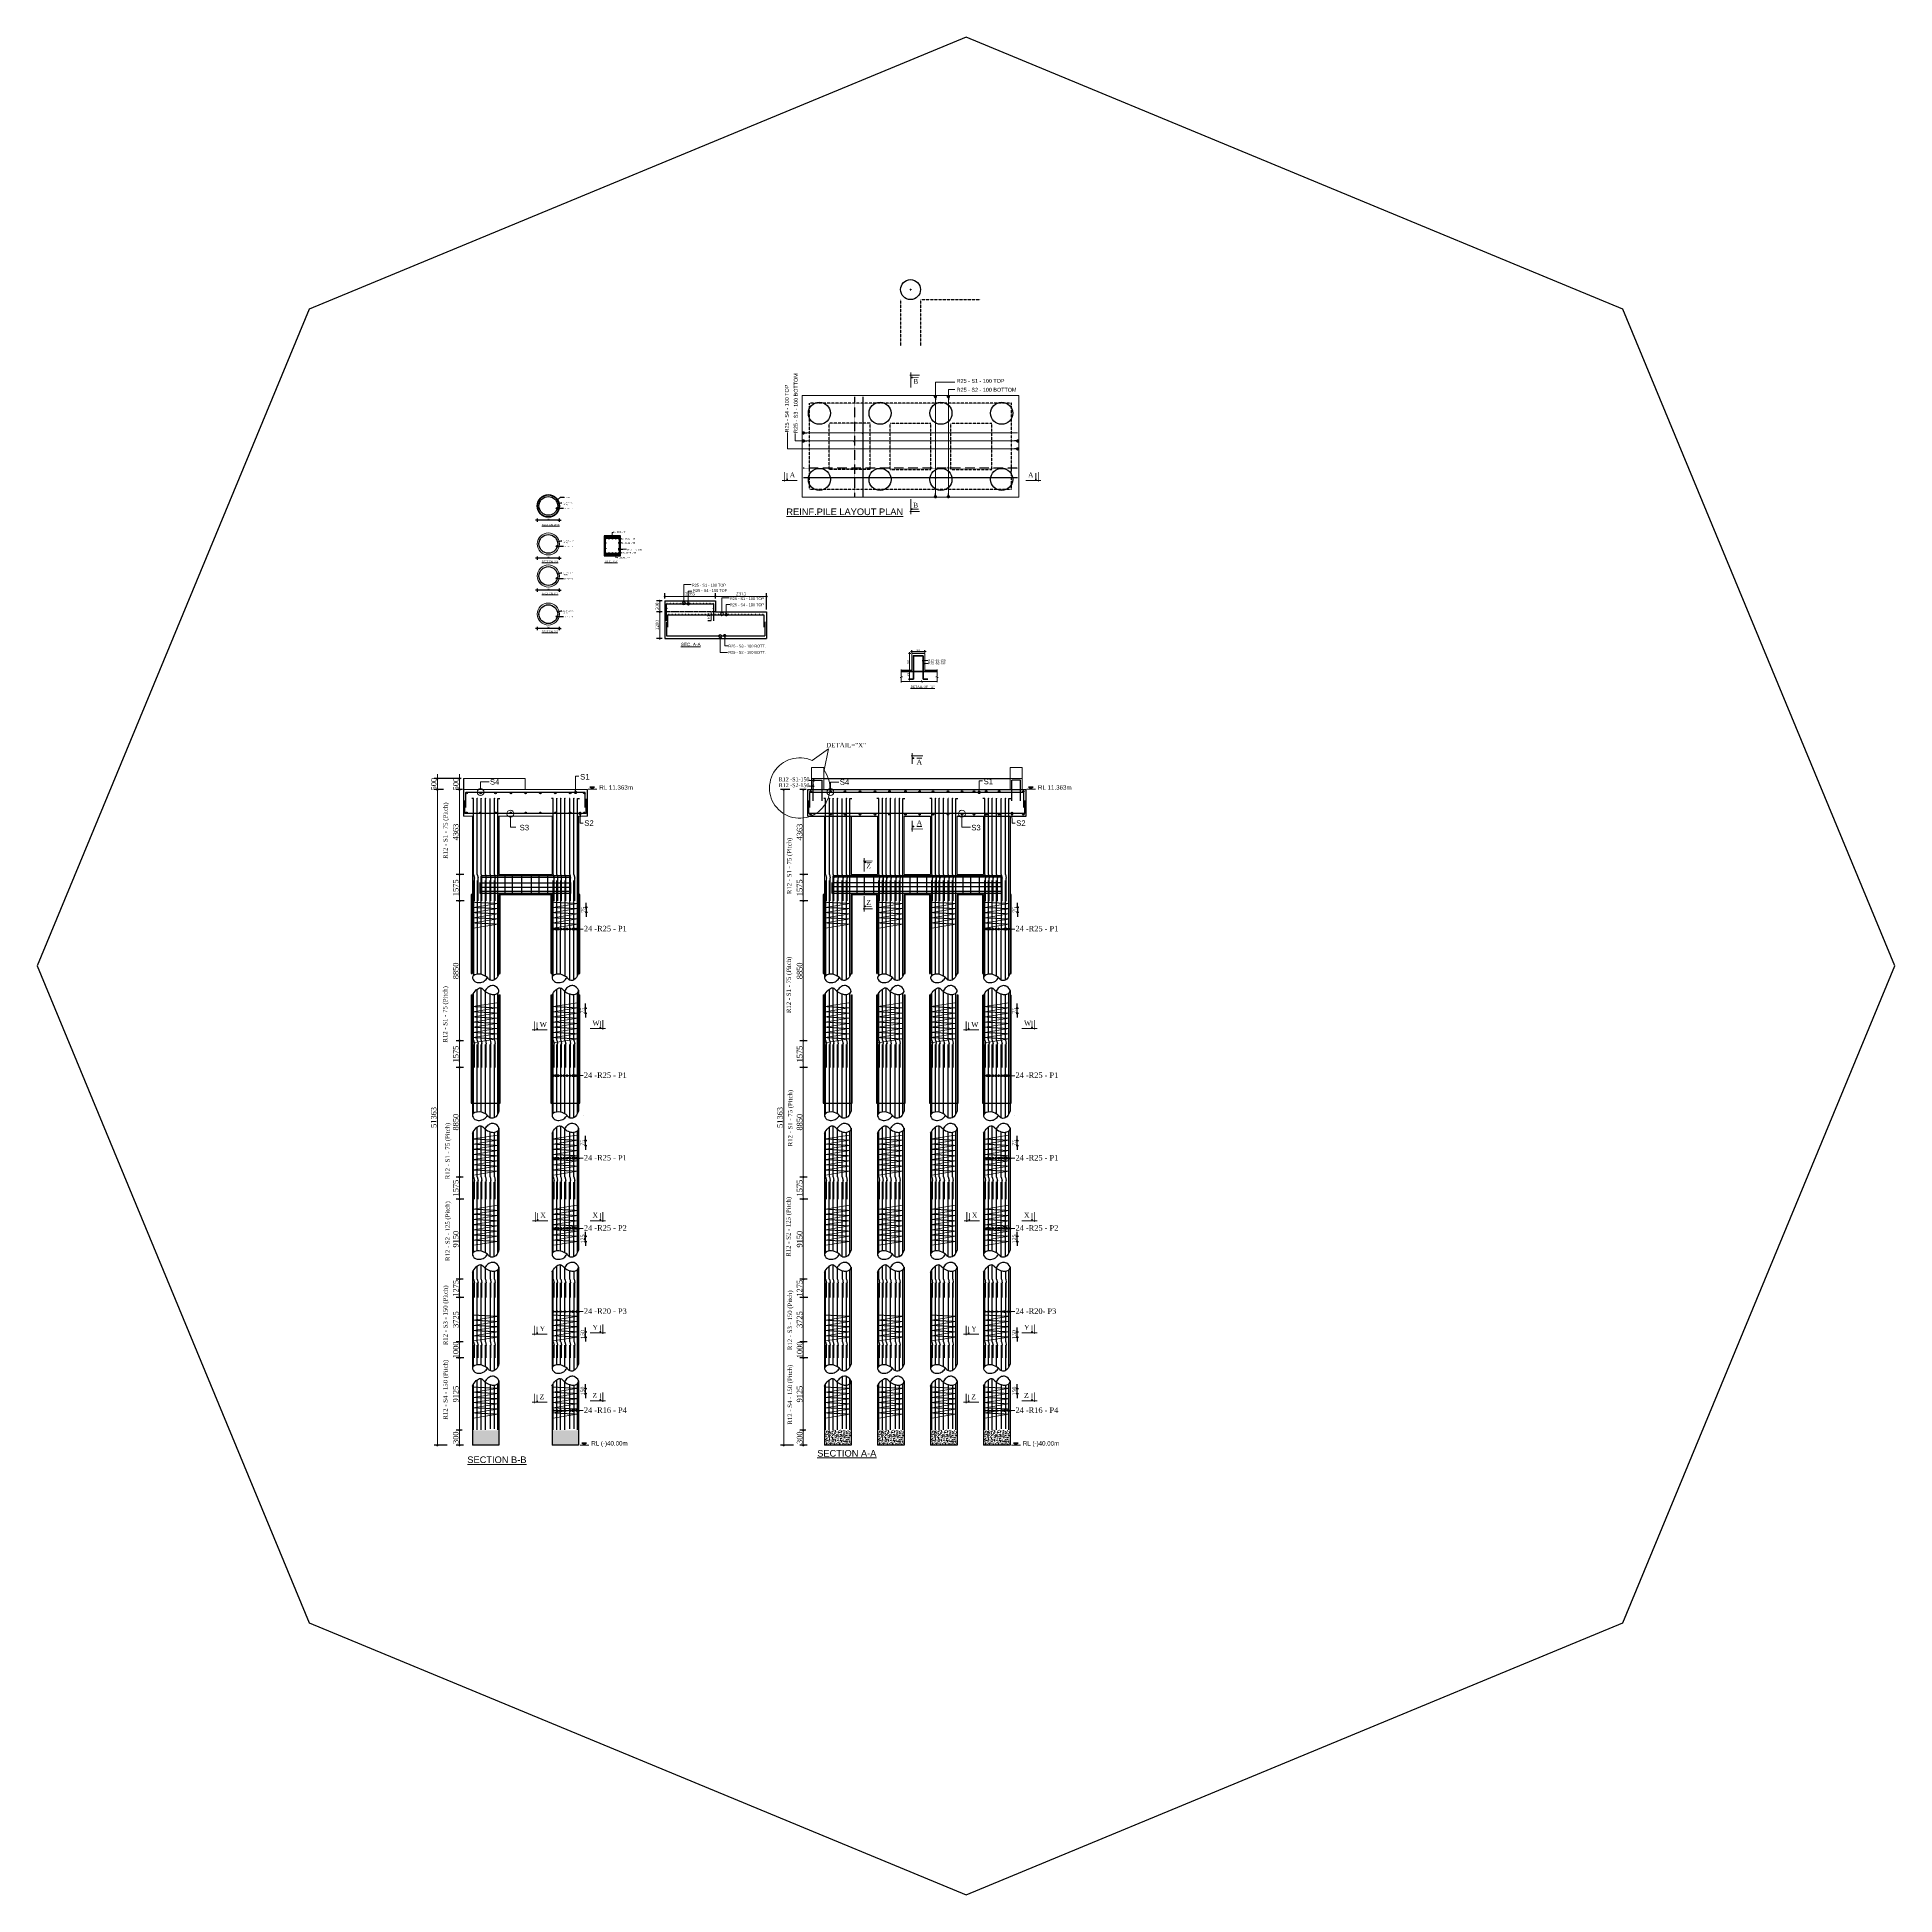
# Model space of a CAD drawing. Header units: millimetres. Extents: x -684453 to 35267, y -286696 to 273430.
# Drawn here: x -594310 to -510224, y 67768 to 151854 of the extents above; entities that cross this region are included whole.
import ezdxf

# ---------------------------------------------------------------- set-up
doc = ezdxf.new("R2010")
doc.units = ezdxf.units.MM
doc.header["$PDMODE"] = 2
for name, pattern in [('DASHED', [0.75, 0.5, -0.25]), ('DASHED2', [0.375, 0.25, -0.125]), ('DASHEDX2', [38.1, 25.4, -12.7]), ('HIDDEN', [9.525, 6.35, -3.175])]:
    doc.linetypes.add(name, pattern=pattern)
doc.layers.get('Defpoints').update_dxf_attribs({"lineweight": 13})
for name, color, linetype, lineweight in [('Abutment W Line', 30, 'Continuous', 18), ('Ber', 12, 'Continuous', 30), ('Binder', 136, 'Continuous', 15), ('BODER', 1, 'Continuous', 30), ('Center Line', 34, 'Continuous', 15), ('dim', 4, 'Continuous', 25), ('Dimision', 4, 'Continuous', 9), ('hatch', 65, 'Continuous', 9), ('Hatching', 65, 'Continuous', 15), ('L.L', 200, 'Continuous', 20), ('Pile', 11, 'Continuous', 15), ('Pire Line', 11, 'Continuous', 25), ('Reinf.', 12, 'Continuous', 30), ('Rod', 12, 'Continuous', 30), ('Rod -2', 5, 'Continuous', 35), ('Steel Casing', 70, 'Continuous', 30), ('Text', 7, 'Continuous', 15)]:
    doc.layers.add(name, color=color, linetype=linetype, lineweight=lineweight)
doc.styles.add('ROMANS', font='arial.ttf', dxfattribs={"height": 200})
doc.styles.get("Standard").update_dxf_attribs({"font": 'times.ttf'})
doc.styles.add('STYLE1', font='romantic.ttf', dxfattribs={"height": 85})
doc.linetypes.add('BATTING', pattern='A,0.00254,-2.54,[134,ltypeshp.shx,S=2.54,R=0,X=-2.54,Y=0],-5.08,[134,ltypeshp.shx,S=2.54,R=180,X=2.54,Y=0],-2.54', length=10.16254)
doc.dimstyles.new('ALTER', dxfattribs={"dimtxt": 110, "dimasz": 65, "dimexe": 95, "dimexo": 100, "dimgap": 30, "dimtad": 1, "dimdec": 0, "dimzin": 0, "dimdsep": 46, "dimtxsty": 'Standard', "dimblk": 'DOT', "dimcen": 35, "dimadec": 0, "dimazin": 0, "dimtfac": 1, "dimtdec": 0, "dimtofl": 0, "dimtmove": 0, "dimatfit": 3, "dimfxl": 1, "dimtolj": 1, "dimtzin": 0, "dimarcsym": 0})
doc.dimstyles.new('ISO-25', dxfattribs={"dimtxt": 175, "dimasz": 100, "dimexe": 65, "dimexo": 115.625, "dimgap": 40, "dimtad": 1, "dimtoh": 1, "dimdec": 0, "dimtxsty": 'Standard', "dimblk": 'DOT', "dimcen": 300, "dimclrd": 256, "dimclre": 256, "dimclrt": 256, "dimadec": 0, "dimazin": 0, "dimtfac": 1, "dimtdec": 0, "dimtix": 1, "dimtmove": 0, "dimatfit": 3, "dimldrblk": 'DOT', "dimfxl": 75, "dimlwd": -1, "dimarcsym": 0})
doc.dimstyles.new('ISO-70', dxfattribs={"dimscale": 0, "dimtxt": 70, "dimasz": 0.75, "dimexe": 35, "dimexo": 35, "dimgap": 20, "dimtad": 1, "dimdec": 0, "dimlfac": -1, "dimzin": 1, "dimdsep": 46, "dimtxsty": 'Standard', "dimblk": 'DIM', "dimcen": 60, "dimclrd": 256, "dimclre": 256, "dimclrt": 256, "dimadec": 0, "dimazin": 0, "dimtfac": 1, "dimtdec": 0, "dimtix": 1, "dimtofl": 0, "dimtmove": 0, "dimatfit": 3, "dimldrblk": 'DOT', "dimfxl": 35, "dimfxlon": 1, "dimtolj": 1, "dimlwd": -1, "dimarcsym": 0})
doc.dimstyles.new('ISO-75', dxfattribs={"dimtxt": 75, "dimasz": 1, "dimexe": 35, "dimexo": 35, "dimgap": 35, "dimtad": 1, "dimdec": 0, "dimtxsty": 'Standard', "dimblk": 'D_TIC', "dimcen": 52.5, "dimclrd": 256, "dimclre": 256, "dimclrt": 256, "dimadec": 0, "dimazin": 0, "dimtfac": 1, "dimtdec": 0, "dimtix": 1, "dimtmove": 0, "dimatfit": 3, "dimldrblk": 'DOT', "dimfxl": 35, "dimfxlon": 1, "dimlwd": -1, "dimarcsym": 0})

# ---------------------------------------------------------------- blocks, each defined once
blk = doc.blocks.new('_Dot')
at = {"color": 0, "linetype": 'ByBlock', "lineweight": -2}
blk.add_line((-0.5, 0), (-1, 0), dxfattribs=at)
at = {"color": 0, "linetype": 'ByBlock', "const_width": 0.5}
blk.add_lwpolyline([(-0.25, 0, 1), (0.25, 0, 1)], format="xyb", close=True, dxfattribs=at)
blk = doc.blocks.new('*D449')
at = {"layer": 'Defpoints', "color": 0, "ltscale": 3, "transparency": 16777216}
for p in [(-569766, 112476), (-569766, 112242), (-569459, 112242)]:
    blk.add_point(p, dxfattribs=at)
at = {"layer": 'Pire Line', "linetype": 'Continuous', "ltscale": 3, "transparency": 16777216}
for p, q in [((-569459, 112576), (-569459, 112676)), ((-569459, 112476), (-569459, 112242)), ((-569459, 112142), (-569459, 112042))]:
    blk.add_line(p, q, dxfattribs=at)
at = {"layer": 'Pire Line', "linetype": 'Continuous', "lineweight": -2, "ltscale": 3, "transparency": 16777216}
for p, q in [((-569494, 112476), (-569394, 112476)), ((-569494, 112242), (-569394, 112242))]:
    blk.add_line(p, q, dxfattribs=at)
at = {"layer": 'Pire Line', "ltscale": 3, "transparency": 16777216, "xscale": 100, "yscale": 100, "zscale": 100}
for p, rotation in [((-569459, 112476), 270), ((-569459, 112242), 90)]:
    blk.add_blockref('_Dot', p, dxfattribs=dict(at, rotation=rotation))
at = {"layer": 'Pire Line', "ltscale": 3, "transparency": 16777216, "insert": (-569588, 112359), "char_height": 175, "attachment_point": 5, "rotation": 90}
blk.add_mtext('75', dxfattribs=at)
blk = doc.blocks.new('*D450')
at = {"layer": 'Defpoints', "color": 0, "ltscale": 3, "transparency": 16777216}
for p in [(-569915, 107677), (-569901, 107909), (-569492, 107909)]:
    blk.add_point(p, dxfattribs=at)
at = {"layer": 'Pire Line', "linetype": 'Continuous', "lineweight": -2, "ltscale": 3, "transparency": 16777216}
for p, q in [((-569527, 107909), (-569427, 107909)), ((-569527, 107677), (-569427, 107677))]:
    blk.add_line(p, q, dxfattribs=at)
at = {"layer": 'Pire Line', "linetype": 'Continuous', "ltscale": 3, "transparency": 16777216}
for p, q in [((-569492, 108009), (-569492, 108109)), ((-569492, 107677), (-569492, 107909)), ((-569492, 107577), (-569492, 107477))]:
    blk.add_line(p, q, dxfattribs=at)
at = {"layer": 'Pire Line', "ltscale": 3, "transparency": 16777216, "xscale": 100, "yscale": 100, "zscale": 100}
for p, rotation in [((-569492, 107909), 270), ((-569492, 107677), 90)]:
    blk.add_blockref('_Dot', p, dxfattribs=dict(at, rotation=rotation))
at = {"layer": 'Pire Line', "ltscale": 3, "transparency": 16777216, "insert": (-569622, 107793), "char_height": 175, "attachment_point": 5, "rotation": 90}
blk.add_mtext('75', dxfattribs=at)
blk = doc.blocks.new('*D451')
at = {"layer": 'Defpoints', "color": 0, "ltscale": 3, "transparency": 16777216}
for p in [(-575193, 100259), (-574911, 100259), (-574880, 99259)]:
    blk.add_point(p, dxfattribs=at)
at = {"layer": 'Dimision', "color": 1, "lineweight": -2, "ltscale": 3, "transparency": 16777216}
for p, q in [((-575026, 100259), (-575343, 100259)), ((-574996, 99259), (-575343, 99259))]:
    blk.add_line(p, q, dxfattribs=at)
at = {"layer": 'Dimision', "ltscale": 3, "transparency": 16777216}
blk.add_line((-575193, 99359), (-575193, 100159), dxfattribs=at)
at = {"layer": 'Dimision', "ltscale": 3, "transparency": 16777216, "xscale": 100, "yscale": 100, "zscale": 100}
for p, rotation in [((-575193, 100259), 90), ((-575193, 99259), 270)]:
    blk.add_blockref('_Dot', p, dxfattribs=dict(at, rotation=rotation))
at = {"layer": 'Dimision', "ltscale": 3, "transparency": 16777216, "insert": (-575361, 99759), "char_height": 250, "attachment_point": 5, "rotation": 90}
blk.add_mtext('1575', dxfattribs=at)
blk = doc.blocks.new('*D452')
at = {"layer": 'Defpoints', "color": 0, "ltscale": 3, "transparency": 16777216}
for p in [(-575193, 106431), (-574900, 106431), (-574892, 105224)]:
    blk.add_point(p, dxfattribs=at)
at = {"layer": 'Dimision', "color": 1, "lineweight": -2, "ltscale": 3, "transparency": 16777216}
for p, q in [((-575015, 106431), (-575343, 106431)), ((-575007, 105224), (-575343, 105224))]:
    blk.add_line(p, q, dxfattribs=at)
at = {"layer": 'Dimision', "ltscale": 3, "transparency": 16777216}
blk.add_line((-575193, 105324), (-575193, 106331), dxfattribs=at)
at = {"layer": 'Dimision', "ltscale": 3, "transparency": 16777216, "xscale": 100, "yscale": 100, "zscale": 100}
for p, rotation in [((-575193, 106431), 90), ((-575193, 105224), 270)]:
    blk.add_blockref('_Dot', p, dxfattribs=dict(at, rotation=rotation))
at = {"layer": 'Dimision', "ltscale": 3, "transparency": 16777216, "insert": (-575361, 105827), "char_height": 250, "attachment_point": 5, "rotation": 90}
blk.add_mtext('1575', dxfattribs=at)
blk = doc.blocks.new('*D453')
at = {"layer": 'Defpoints', "color": 0, "ltscale": 3, "transparency": 16777216}
for p in [(-575193, 113952), (-574876, 113952), (-574870, 112754)]:
    blk.add_point(p, dxfattribs=at)
at = {"layer": 'Dimision', "color": 1, "lineweight": -2, "ltscale": 3, "transparency": 16777216}
for p, q in [((-574991, 113952), (-575343, 113952)), ((-574986, 112754), (-575343, 112754))]:
    blk.add_line(p, q, dxfattribs=at)
at = {"layer": 'Dimision', "ltscale": 3, "transparency": 16777216}
blk.add_line((-575193, 112854), (-575193, 113852), dxfattribs=at)
at = {"layer": 'Dimision', "ltscale": 3, "transparency": 16777216, "xscale": 100, "yscale": 100, "zscale": 100}
for p, rotation in [((-575193, 113952), 90), ((-575193, 112754), 270)]:
    blk.add_blockref('_Dot', p, dxfattribs=dict(at, rotation=rotation))
at = {"layer": 'Dimision', "ltscale": 3, "transparency": 16777216, "insert": (-575361, 113353), "char_height": 250, "attachment_point": 5, "rotation": 90}
blk.add_mtext('1575', dxfattribs=at)
blk = doc.blocks.new('*D454')
at = {"layer": 'Defpoints', "color": 0, "ltscale": 3, "transparency": 16777216}
for p in [(-575193, 99259), (-574880, 99259), (-574911, 95631)]:
    blk.add_point(p, dxfattribs=at)
at = {"layer": 'Dimision', "color": 1, "lineweight": -2, "ltscale": 3, "transparency": 16777216}
for p, q in [((-574996, 99259), (-575343, 99259)), ((-575026, 95631), (-575343, 95631))]:
    blk.add_line(p, q, dxfattribs=at)
at = {"layer": 'Dimision', "ltscale": 3, "transparency": 16777216}
blk.add_line((-575193, 95731), (-575193, 99159), dxfattribs=at)
at = {"layer": 'Dimision', "ltscale": 3, "transparency": 16777216, "xscale": 100, "yscale": 100, "zscale": 100}
for p, rotation in [((-575193, 99259), 90), ((-575193, 95631), 270)]:
    blk.add_blockref('_Dot', p, dxfattribs=dict(at, rotation=rotation))
at = {"layer": 'Dimision', "ltscale": 3, "transparency": 16777216, "insert": (-575361, 97445), "char_height": 250, "attachment_point": 5, "rotation": 90}
blk.add_mtext('9150', dxfattribs=at)
blk = doc.blocks.new('*D455')
at = {"layer": 'Defpoints', "color": 0, "ltscale": 3, "transparency": 16777216}
for p in [(-575193, 105224), (-574892, 105224), (-574911, 100259)]:
    blk.add_point(p, dxfattribs=at)
at = {"layer": 'Dimision', "color": 1, "lineweight": -2, "ltscale": 3, "transparency": 16777216}
for p, q in [((-575007, 105224), (-575343, 105224)), ((-575026, 100259), (-575343, 100259))]:
    blk.add_line(p, q, dxfattribs=at)
at = {"layer": 'Dimision', "ltscale": 3, "transparency": 16777216}
blk.add_line((-575193, 100359), (-575193, 105124), dxfattribs=at)
at = {"layer": 'Dimision', "ltscale": 3, "transparency": 16777216, "xscale": 100, "yscale": 100, "zscale": 100}
for p, rotation in [((-575193, 105224), 90), ((-575193, 100259), 270)]:
    blk.add_blockref('_Dot', p, dxfattribs=dict(at, rotation=rotation))
at = {"layer": 'Dimision', "ltscale": 3, "transparency": 16777216, "insert": (-575361, 102741), "char_height": 250, "attachment_point": 5, "rotation": 90}
blk.add_mtext('8850', dxfattribs=at)
blk = doc.blocks.new('*D456')
at = {"layer": 'Defpoints', "color": 0, "ltscale": 3, "transparency": 16777216}
for p in [(-575193, 112754), (-574870, 112754), (-574900, 106431)]:
    blk.add_point(p, dxfattribs=at)
at = {"layer": 'Dimision', "color": 1, "lineweight": -2, "ltscale": 3, "transparency": 16777216}
for p, q in [((-574986, 112754), (-575343, 112754)), ((-575015, 106431), (-575343, 106431))]:
    blk.add_line(p, q, dxfattribs=at)
at = {"layer": 'Dimision', "ltscale": 3, "transparency": 16777216}
blk.add_line((-575193, 106531), (-575193, 112654), dxfattribs=at)
at = {"layer": 'Dimision', "ltscale": 3, "transparency": 16777216, "xscale": 100, "yscale": 100, "zscale": 100}
for p, rotation in [((-575193, 112754), 90), ((-575193, 106431), 270)]:
    blk.add_blockref('_Dot', p, dxfattribs=dict(at, rotation=rotation))
at = {"layer": 'Dimision', "ltscale": 3, "transparency": 16777216, "insert": (-575361, 109592), "char_height": 250, "attachment_point": 5, "rotation": 90}
blk.add_mtext('8850', dxfattribs=at)
blk = doc.blocks.new('*D457')
at = {"layer": 'Defpoints', "color": 0, "ltscale": 3, "transparency": 16777216}
for p in [(-575193, 117794), (-574942, 117794), (-574876, 113952)]:
    blk.add_point(p, dxfattribs=at)
at = {"layer": 'Dimision', "color": 1, "lineweight": -2, "ltscale": 3, "transparency": 16777216}
for p, q in [((-575057, 117794), (-575343, 117794)), ((-574991, 113952), (-575343, 113952))]:
    blk.add_line(p, q, dxfattribs=at)
at = {"layer": 'Dimision', "ltscale": 3, "transparency": 16777216}
blk.add_line((-575193, 114052), (-575193, 117694), dxfattribs=at)
at = {"layer": 'Dimision', "ltscale": 3, "transparency": 16777216, "xscale": 100, "yscale": 100, "zscale": 100}
for p, rotation in [((-575193, 117794), 90), ((-575193, 113952), 270)]:
    blk.add_blockref('_Dot', p, dxfattribs=dict(at, rotation=rotation))
at = {"layer": 'Dimision', "ltscale": 3, "transparency": 16777216, "insert": (-575361, 115873), "char_height": 250, "attachment_point": 5, "rotation": 90}
blk.add_mtext('4363', dxfattribs=at)
blk = doc.blocks.new('*D458')
at = {"layer": 'Defpoints', "color": 0, "ltscale": 3, "transparency": 16777216}
for p in [(-574964, 88800), (-575193, 88119), (-574904, 88119)]:
    blk.add_point(p, dxfattribs=at)
at = {"layer": 'Dimision', "color": 1, "lineweight": -2, "ltscale": 3, "transparency": 16777216}
for p, q in [((-575080, 88800), (-575343, 88800)), ((-575019, 88119), (-575343, 88119))]:
    blk.add_line(p, q, dxfattribs=at)
at = {"layer": 'Dimision', "ltscale": 3, "transparency": 16777216}
blk.add_line((-575193, 88700), (-575193, 88219), dxfattribs=at)
at = {"layer": 'Dimision', "ltscale": 3, "transparency": 16777216, "xscale": 100, "yscale": 100, "zscale": 100}
for p, rotation in [((-575193, 88800), 90), ((-575193, 88119), 270)]:
    blk.add_blockref('_Dot', p, dxfattribs=dict(at, rotation=rotation))
at = {"layer": 'Dimision', "ltscale": 3, "transparency": 16777216, "insert": (-575361, 88459), "char_height": 250, "attachment_point": 5, "rotation": 90}
blk.add_mtext('300', dxfattribs=at)
blk = doc.blocks.new('*D459')
at = {"layer": 'Defpoints', "color": 0, "ltscale": 3, "transparency": 16777216}
for p in [(-576193, 117794), (-575805, 117794), (-575639, 88119)]:
    blk.add_point(p, dxfattribs=at)
at = {"layer": 'Dimision', "color": 1, "lineweight": -2, "ltscale": 3, "transparency": 16777216}
for p, q in [((-575921, 117794), (-576343, 117794)), ((-575754, 88119), (-576343, 88119))]:
    blk.add_line(p, q, dxfattribs=at)
at = {"layer": 'Dimision', "ltscale": 3, "transparency": 16777216}
blk.add_line((-576193, 88219), (-576193, 117694), dxfattribs=at)
at = {"layer": 'Dimision', "ltscale": 3, "transparency": 16777216, "xscale": 100, "yscale": 100, "zscale": 100}
for p, rotation in [((-576193, 117794), 90), ((-576193, 88119), 270)]:
    blk.add_blockref('_Dot', p, dxfattribs=dict(at, rotation=rotation))
at = {"layer": 'Dimision', "ltscale": 3, "transparency": 16777216, "insert": (-576360, 102956), "char_height": 250, "attachment_point": 5, "rotation": 90}
blk.add_mtext('51363', dxfattribs=at)
blk = doc.blocks.new('DIM')
at = {"layer": 'dim'}
for p, q in [((-101, 0), (101, 0)), ((0, -101), (0, 101))]:
    blk.add_line(p, q, dxfattribs=at)
at = {"layer": 'dim', "const_width": 25.4}
blk.add_lwpolyline([(-13, 0, 1), (13, 0, 1)], format="xyb", close=True, dxfattribs=at)
blk = doc.blocks.new('*D475')
at = {"layer": 'Defpoints', "color": 0, "ltscale": 30, "transparency": 16777216}
for p in [(-571672, 128917), (-570672, 128917), (-571672, 128273)]:
    blk.add_point(p, dxfattribs=at)
at = {"layer": 'dim', "lineweight": -2, "ltscale": 30, "transparency": 16777216}
for p, q in [((-571672, 128308), (-571672, 128238)), ((-570672, 128308), (-570672, 128238))]:
    blk.add_line(p, q, dxfattribs=at)
at = {"layer": 'dim', "ltscale": 30, "transparency": 16777216}
blk.add_line((-570673, 128273), (-571671, 128273), dxfattribs=at)
at = {"layer": 'dim', "ltscale": 30, "transparency": 16777216, "xscale": 0.75, "yscale": 0.75, "zscale": 0.75, "rotation": 180}
blk.add_blockref('DIM', (-571672, 128273), dxfattribs=at)
at = {"layer": 'dim', "ltscale": 30, "transparency": 16777216, "xscale": 0.75, "yscale": 0.75, "zscale": 0.75}
blk.add_blockref('DIM', (-570672, 128273), dxfattribs=at)
at = {"layer": 'dim', "ltscale": 30, "transparency": 16777216, "insert": (-571172, 128318), "char_height": 50, "attachment_point": 5}
blk.add_mtext('\\A1;1000', dxfattribs=at)
blk = doc.blocks.new('*U438')
at = {"layer": 'Reinf.', "ltscale": 30, "const_width": 18}
blk.add_lwpolyline([(-1, 9, 1), (1, -9, 1)], format="xyb", close=True, dxfattribs=at)
blk = doc.blocks.new('*U439')
at = {"color": 0, "linetype": 'ByBlock', "lineweight": -2, "transparency": 16777216}
for p, rotation in [((-301316, 128703), 255), ((-301275, 128801), 240), ((-301211, 128885), 225), ((-301126, 128950), 209.9999999999999), ((-301028, 128990), 194.9999999999999), ((-300923, 129004), 180), ((-300818, 128990), 165), ((-300720, 128950), 150), ((-300636, 128885), 135), ((-300571, 128801), 120), ((-300530, 128703), 105), ((-301330, 128597), 270), ((-301316, 128492), 285), ((-301275, 128394), 299.9999999999999), ((-301211, 128310), 315.0000000000001), ((-301126, 128245), 330.0000000000001), ((-301028, 128205), 345), ((-300818, 128205), 14.99999999999997), ((-300720, 128245), 30), ((-300636, 128310), 44.99999999999999), ((-300571, 128394), 59.99999999999997), ((-300530, 128492), 75.00000000000001), ((-300516, 128597), 90)]:
    blk.add_blockref('*U438', p, dxfattribs=dict(at, rotation=rotation))
blk.add_blockref('*U438', (-300923, 128191), dxfattribs=at)
blk = doc.blocks.new('*D495')
at = {"layer": 'Defpoints', "color": 0, "ltscale": 30, "transparency": 16777216}
for p in [(-571672, 127462), (-570672, 127462), (-571672, 126818)]:
    blk.add_point(p, dxfattribs=at)
at = {"layer": 'dim', "lineweight": -2, "ltscale": 30, "transparency": 16777216}
for p, q in [((-571672, 126853), (-571672, 126783)), ((-570672, 126853), (-570672, 126783))]:
    blk.add_line(p, q, dxfattribs=at)
at = {"layer": 'dim', "ltscale": 30, "transparency": 16777216}
blk.add_line((-570673, 126818), (-571671, 126818), dxfattribs=at)
at = {"layer": 'dim', "ltscale": 30, "transparency": 16777216, "xscale": 0.75, "yscale": 0.75, "zscale": 0.75, "rotation": 180}
blk.add_blockref('DIM', (-571672, 126818), dxfattribs=at)
at = {"layer": 'dim', "ltscale": 30, "transparency": 16777216, "xscale": 0.75, "yscale": 0.75, "zscale": 0.75}
blk.add_blockref('DIM', (-570672, 126818), dxfattribs=at)
at = {"layer": 'dim', "ltscale": 30, "transparency": 16777216, "insert": (-571172, 126864), "char_height": 50, "attachment_point": 5}
blk.add_mtext('\\A1;1000', dxfattribs=at)
blk = doc.blocks.new('*U440')
at = {"layer": 'Reinf.', "ltscale": 30, "const_width": 18}
blk.add_lwpolyline([(-1, 9, 1), (1, -9, 1)], format="xyb", close=True, dxfattribs=at)
blk = doc.blocks.new('*U441')
at = {"color": 0, "linetype": 'ByBlock', "lineweight": -2, "transparency": 16777216}
for p, rotation in [((-301316, 128703), 255), ((-301275, 128801), 240), ((-301211, 128885), 225), ((-301126, 128950), 209.9999999999999), ((-301028, 128990), 194.9999999999999), ((-300923, 129004), 180), ((-300818, 128990), 165), ((-300720, 128950), 150), ((-300636, 128885), 135), ((-300571, 128801), 120), ((-300530, 128703), 105), ((-301330, 128597), 270), ((-301316, 128492), 285), ((-301275, 128394), 299.9999999999999), ((-301211, 128310), 315.0000000000001), ((-301126, 128245), 330.0000000000001), ((-301028, 128205), 345), ((-300818, 128205), 14.99999999999997), ((-300720, 128245), 30), ((-300636, 128310), 44.99999999999999), ((-300571, 128394), 59.99999999999997), ((-300530, 128492), 75.00000000000001), ((-300516, 128597), 90)]:
    blk.add_blockref('*U440', p, dxfattribs=dict(at, rotation=rotation))
blk.add_blockref('*U440', (-300923, 128191), dxfattribs=at)
blk = doc.blocks.new('*D498')
at = {"layer": 'Defpoints', "color": 0, "ltscale": 30, "transparency": 16777216}
for p in [(-571672, 130637), (-570672, 130637), (-571672, 129993)]:
    blk.add_point(p, dxfattribs=at)
at = {"layer": 'dim', "lineweight": -2, "ltscale": 30, "transparency": 16777216}
for p, q in [((-571672, 130028), (-571672, 129958)), ((-570672, 130028), (-570672, 129958))]:
    blk.add_line(p, q, dxfattribs=at)
at = {"layer": 'dim', "ltscale": 30, "transparency": 16777216}
blk.add_line((-570673, 129993), (-571671, 129993), dxfattribs=at)
at = {"layer": 'dim', "ltscale": 30, "transparency": 16777216, "xscale": 0.75, "yscale": 0.75, "zscale": 0.75, "rotation": 180}
blk.add_blockref('DIM', (-571672, 129993), dxfattribs=at)
at = {"layer": 'dim', "ltscale": 30, "transparency": 16777216, "xscale": 0.75, "yscale": 0.75, "zscale": 0.75}
blk.add_blockref('DIM', (-570672, 129993), dxfattribs=at)
at = {"layer": 'dim', "ltscale": 30, "transparency": 16777216, "insert": (-571172, 130038), "char_height": 50, "attachment_point": 5}
blk.add_mtext('\\A1;1000', dxfattribs=at)
blk = doc.blocks.new('*U442')
at = {"layer": 'Reinf.', "ltscale": 30, "const_width": 18}
blk.add_lwpolyline([(-1, 9, 1), (1, -9, 1)], format="xyb", close=True, dxfattribs=at)
blk = doc.blocks.new('*U443')
at = {"color": 0, "linetype": 'ByBlock', "lineweight": -2, "transparency": 16777216}
for p, rotation in [((-301316, 128703), 255), ((-301275, 128801), 240), ((-301211, 128885), 225), ((-301126, 128950), 209.9999999999999), ((-301028, 128990), 194.9999999999999), ((-300923, 129004), 180), ((-300818, 128990), 165), ((-300720, 128950), 150), ((-300636, 128885), 135), ((-300571, 128801), 120), ((-300530, 128703), 105), ((-301330, 128597), 270), ((-301316, 128492), 285), ((-301275, 128394), 299.9999999999999), ((-301211, 128310), 315.0000000000001), ((-301126, 128245), 330.0000000000001), ((-301028, 128205), 345), ((-300818, 128205), 14.99999999999997), ((-300720, 128245), 30), ((-300636, 128310), 44.99999999999999), ((-300571, 128394), 59.99999999999997), ((-300530, 128492), 75.00000000000001), ((-300516, 128597), 90)]:
    blk.add_blockref('*U442', p, dxfattribs=dict(at, rotation=rotation))
blk.add_blockref('*U442', (-300923, 128191), dxfattribs=at)
blk = doc.blocks.new('rod')
at = {"layer": 'Rod', "ltscale": 10, "const_width": 15}
blk.add_lwpolyline([(-7.5, 0, 1), (7.5, 0, 1)], format="xyb", close=True, dxfattribs=at)
blk = doc.blocks.new('D_TIC')
at = {"layer": 'Dimision', "ltscale": 5}
for p, q in [((-60, 0), (60, 0)), ((0, 60), (0, -60))]:
    blk.add_line(p, q, dxfattribs=at)
at = {"layer": 'Dimision', "ltscale": 5, "const_width": 20}
blk.add_lwpolyline([(-10, 0, 1), (10, 0, 1)], format="xyb", close=True, dxfattribs=at)
blk = doc.blocks.new('*D499')
at = {"layer": 'Defpoints', "color": 0, "ltscale": 5, "transparency": 16777216}
for p in [(-554817, 123958), (-554676, 123958), (-554826, 123195)]:
    blk.add_point(p, dxfattribs=at)
at = {"layer": 'Dimision', "lineweight": -2, "ltscale": 5, "transparency": 16777216}
for p, q in [((-554782, 123958), (-554852, 123958)), ((-554817, 123195), (-554782, 123195))]:
    blk.add_line(p, q, dxfattribs=at)
at = {"layer": 'Dimision', "ltscale": 5, "transparency": 16777216}
blk.add_line((-554817, 123196), (-554817, 123957), dxfattribs=at)
for p, rotation in [((-554817, 123958), 90), ((-554817, 123195), 270)]:
    blk.add_blockref('D_TIC', p, dxfattribs=dict(at, rotation=rotation))
at = {"layer": 'Dimision', "lineweight": 20, "ltscale": 5, "transparency": 16777216, "insert": (-554880, 123576), "char_height": 75, "attachment_point": 5, "rotation": 90}
blk.add_mtext('500', dxfattribs=at)
blk = doc.blocks.new('*D500')
at = {"layer": 'Defpoints', "color": 0, "ltscale": 5, "transparency": 16777216}
for p in [(-554826, 123195), (-554817, 122795), (-554601, 122795)]:
    blk.add_point(p, dxfattribs=at)
at = {"layer": 'Dimision', "lineweight": -2, "ltscale": 5, "transparency": 16777216}
for p, q in [((-554782, 122795), (-554852, 122795)), ((-554817, 123195), (-554782, 123195))]:
    blk.add_line(p, q, dxfattribs=at)
at = {"layer": 'Dimision', "ltscale": 5, "transparency": 16777216}
blk.add_line((-554817, 123194), (-554817, 122796), dxfattribs=at)
for p, rotation in [((-554817, 123195), 90), ((-554817, 122795), 270)]:
    blk.add_blockref('D_TIC', p, dxfattribs=dict(at, rotation=rotation))
at = {"layer": 'Dimision', "lineweight": 20, "ltscale": 5, "transparency": 16777216, "insert": (-554880, 122995), "char_height": 75, "attachment_point": 5, "rotation": 90}
blk.add_mtext('400', dxfattribs=at)
blk = doc.blocks.new('*D483')
at = {"layer": 'Defpoints', "color": 0, "ltscale": 3, "transparency": 16777216}
for p in [(-575193, 95631), (-574911, 95631), (-574880, 94813)]:
    blk.add_point(p, dxfattribs=at)
at = {"layer": 'Dimision', "color": 1, "lineweight": -2, "ltscale": 3, "transparency": 16777216}
for p, q in [((-575026, 95631), (-575343, 95631)), ((-574996, 94813), (-575343, 94813))]:
    blk.add_line(p, q, dxfattribs=at)
at = {"layer": 'Dimision', "ltscale": 3, "transparency": 16777216}
blk.add_line((-575193, 94913), (-575193, 95531), dxfattribs=at)
at = {"layer": 'Dimision', "ltscale": 3, "transparency": 16777216, "xscale": 100, "yscale": 100, "zscale": 100}
for p, rotation in [((-575193, 95631), 90), ((-575193, 94813), 270)]:
    blk.add_blockref('_Dot', p, dxfattribs=dict(at, rotation=rotation))
at = {"layer": 'Dimision', "ltscale": 3, "transparency": 16777216, "insert": (-575361, 95222), "char_height": 250, "attachment_point": 5, "rotation": 90}
blk.add_mtext('1275', dxfattribs=at)
blk = doc.blocks.new('*D486')
at = {"layer": 'Defpoints', "color": 0, "ltscale": 3, "transparency": 16777216}
for p in [(-559631, 100259), (-559348, 100259), (-559317, 99259)]:
    blk.add_point(p, dxfattribs=at)
at = {"layer": 'Dimision', "color": 1, "lineweight": -2, "ltscale": 3, "transparency": 16777216}
for p, q in [((-559464, 100259), (-559781, 100259)), ((-559433, 99259), (-559781, 99259))]:
    blk.add_line(p, q, dxfattribs=at)
at = {"layer": 'Dimision', "ltscale": 3, "transparency": 16777216}
blk.add_line((-559631, 99359), (-559631, 100159), dxfattribs=at)
at = {"layer": 'Dimision', "ltscale": 3, "transparency": 16777216, "xscale": 100, "yscale": 100, "zscale": 100}
for p, rotation in [((-559631, 100259), 90), ((-559631, 99259), 270)]:
    blk.add_blockref('_Dot', p, dxfattribs=dict(at, rotation=rotation))
at = {"layer": 'Dimision', "ltscale": 3, "transparency": 16777216, "insert": (-559798, 99759), "char_height": 250, "attachment_point": 5, "rotation": 90}
blk.add_mtext('1575', dxfattribs=at)
blk = doc.blocks.new('*D487')
at = {"layer": 'Defpoints', "color": 0, "ltscale": 3, "transparency": 16777216}
for p in [(-559631, 106431), (-559337, 106431), (-559329, 105224)]:
    blk.add_point(p, dxfattribs=at)
at = {"layer": 'Dimision', "color": 1, "lineweight": -2, "ltscale": 3, "transparency": 16777216}
for p, q in [((-559452, 106431), (-559781, 106431)), ((-559445, 105224), (-559781, 105224))]:
    blk.add_line(p, q, dxfattribs=at)
at = {"layer": 'Dimision', "ltscale": 3, "transparency": 16777216}
blk.add_line((-559631, 105324), (-559631, 106331), dxfattribs=at)
at = {"layer": 'Dimision', "ltscale": 3, "transparency": 16777216, "xscale": 100, "yscale": 100, "zscale": 100}
for p, rotation in [((-559631, 106431), 90), ((-559631, 105224), 270)]:
    blk.add_blockref('_Dot', p, dxfattribs=dict(at, rotation=rotation))
at = {"layer": 'Dimision', "ltscale": 3, "transparency": 16777216, "insert": (-559798, 105827), "char_height": 250, "attachment_point": 5, "rotation": 90}
blk.add_mtext('1575', dxfattribs=at)
blk = doc.blocks.new('*D488')
at = {"layer": 'Defpoints', "color": 0, "ltscale": 3, "transparency": 16777216}
for p in [(-559631, 113952), (-559313, 113952), (-559308, 112754)]:
    blk.add_point(p, dxfattribs=at)
at = {"layer": 'Dimision', "color": 1, "lineweight": -2, "ltscale": 3, "transparency": 16777216}
for p, q in [((-559429, 113952), (-559781, 113952)), ((-559423, 112754), (-559781, 112754))]:
    blk.add_line(p, q, dxfattribs=at)
at = {"layer": 'Dimision', "ltscale": 3, "transparency": 16777216}
blk.add_line((-559631, 112854), (-559631, 113852), dxfattribs=at)
at = {"layer": 'Dimision', "ltscale": 3, "transparency": 16777216, "xscale": 100, "yscale": 100, "zscale": 100}
for p, rotation in [((-559631, 113952), 90), ((-559631, 112754), 270)]:
    blk.add_blockref('_Dot', p, dxfattribs=dict(at, rotation=rotation))
at = {"layer": 'Dimision', "ltscale": 3, "transparency": 16777216, "insert": (-559798, 113353), "char_height": 250, "attachment_point": 5, "rotation": 90}
blk.add_mtext('1575', dxfattribs=at)
blk = doc.blocks.new('*D489')
at = {"layer": 'Defpoints', "color": 0, "ltscale": 3, "transparency": 16777216}
for p in [(-559631, 99259), (-559317, 99259), (-559348, 95631)]:
    blk.add_point(p, dxfattribs=at)
at = {"layer": 'Dimision', "color": 1, "lineweight": -2, "ltscale": 3, "transparency": 16777216}
for p, q in [((-559433, 99259), (-559781, 99259)), ((-559464, 95631), (-559781, 95631))]:
    blk.add_line(p, q, dxfattribs=at)
at = {"layer": 'Dimision', "ltscale": 3, "transparency": 16777216}
blk.add_line((-559631, 95731), (-559631, 99159), dxfattribs=at)
at = {"layer": 'Dimision', "ltscale": 3, "transparency": 16777216, "xscale": 100, "yscale": 100, "zscale": 100}
for p, rotation in [((-559631, 99259), 90), ((-559631, 95631), 270)]:
    blk.add_blockref('_Dot', p, dxfattribs=dict(at, rotation=rotation))
at = {"layer": 'Dimision', "ltscale": 3, "transparency": 16777216, "insert": (-559798, 97445), "char_height": 250, "attachment_point": 5, "rotation": 90}
blk.add_mtext('9150', dxfattribs=at)
blk = doc.blocks.new('*D490')
at = {"layer": 'Defpoints', "color": 0, "ltscale": 3, "transparency": 16777216}
for p in [(-559631, 105224), (-559329, 105224), (-559348, 100259)]:
    blk.add_point(p, dxfattribs=at)
at = {"layer": 'Dimision', "color": 1, "lineweight": -2, "ltscale": 3, "transparency": 16777216}
for p, q in [((-559445, 105224), (-559781, 105224)), ((-559464, 100259), (-559781, 100259))]:
    blk.add_line(p, q, dxfattribs=at)
at = {"layer": 'Dimision', "ltscale": 3, "transparency": 16777216}
blk.add_line((-559631, 100359), (-559631, 105124), dxfattribs=at)
at = {"layer": 'Dimision', "ltscale": 3, "transparency": 16777216, "xscale": 100, "yscale": 100, "zscale": 100}
for p, rotation in [((-559631, 105224), 90), ((-559631, 100259), 270)]:
    blk.add_blockref('_Dot', p, dxfattribs=dict(at, rotation=rotation))
at = {"layer": 'Dimision', "ltscale": 3, "transparency": 16777216, "insert": (-559798, 102741), "char_height": 250, "attachment_point": 5, "rotation": 90}
blk.add_mtext('8850', dxfattribs=at)
blk = doc.blocks.new('*D491')
at = {"layer": 'Defpoints', "color": 0, "ltscale": 3, "transparency": 16777216}
for p in [(-559631, 112754), (-559308, 112754), (-559337, 106431)]:
    blk.add_point(p, dxfattribs=at)
at = {"layer": 'Dimision', "color": 1, "lineweight": -2, "ltscale": 3, "transparency": 16777216}
for p, q in [((-559423, 112754), (-559781, 112754)), ((-559452, 106431), (-559781, 106431))]:
    blk.add_line(p, q, dxfattribs=at)
at = {"layer": 'Dimision', "ltscale": 3, "transparency": 16777216}
blk.add_line((-559631, 106531), (-559631, 112654), dxfattribs=at)
at = {"layer": 'Dimision', "ltscale": 3, "transparency": 16777216, "xscale": 100, "yscale": 100, "zscale": 100}
for p, rotation in [((-559631, 112754), 90), ((-559631, 106431), 270)]:
    blk.add_blockref('_Dot', p, dxfattribs=dict(at, rotation=rotation))
at = {"layer": 'Dimision', "ltscale": 3, "transparency": 16777216, "insert": (-559798, 109592), "char_height": 250, "attachment_point": 5, "rotation": 90}
blk.add_mtext('8850', dxfattribs=at)
blk = doc.blocks.new('*D492')
at = {"layer": 'Defpoints', "color": 0, "ltscale": 3, "transparency": 16777216}
for p in [(-559631, 117794), (-559379, 117794), (-559313, 113952)]:
    blk.add_point(p, dxfattribs=at)
at = {"layer": 'Dimision', "color": 1, "lineweight": -2, "ltscale": 3, "transparency": 16777216}
for p, q in [((-559495, 117794), (-559781, 117794)), ((-559429, 113952), (-559781, 113952))]:
    blk.add_line(p, q, dxfattribs=at)
at = {"layer": 'Dimision', "ltscale": 3, "transparency": 16777216}
blk.add_line((-559631, 114052), (-559631, 117694), dxfattribs=at)
at = {"layer": 'Dimision', "ltscale": 3, "transparency": 16777216, "xscale": 100, "yscale": 100, "zscale": 100}
for p, rotation in [((-559631, 117794), 90), ((-559631, 113952), 270)]:
    blk.add_blockref('_Dot', p, dxfattribs=dict(at, rotation=rotation))
at = {"layer": 'Dimision', "ltscale": 3, "transparency": 16777216, "insert": (-559798, 115873), "char_height": 250, "attachment_point": 5, "rotation": 90}
blk.add_mtext('4363', dxfattribs=at)
blk = doc.blocks.new('*D493')
at = {"layer": 'Defpoints', "color": 0, "ltscale": 3, "transparency": 16777216}
for p in [(-559401, 88800), (-559631, 88119), (-559341, 88119)]:
    blk.add_point(p, dxfattribs=at)
at = {"layer": 'Dimision', "color": 1, "lineweight": -2, "ltscale": 3, "transparency": 16777216}
for p, q in [((-559517, 88800), (-559781, 88800)), ((-559457, 88119), (-559781, 88119))]:
    blk.add_line(p, q, dxfattribs=at)
at = {"layer": 'Dimision', "ltscale": 3, "transparency": 16777216}
blk.add_line((-559631, 88700), (-559631, 88219), dxfattribs=at)
at = {"layer": 'Dimision', "ltscale": 3, "transparency": 16777216, "xscale": 100, "yscale": 100, "zscale": 100}
for p, rotation in [((-559631, 88800), 90), ((-559631, 88119), 270)]:
    blk.add_blockref('_Dot', p, dxfattribs=dict(at, rotation=rotation))
at = {"layer": 'Dimision', "ltscale": 3, "transparency": 16777216, "insert": (-559798, 88459), "char_height": 250, "attachment_point": 5, "rotation": 90}
blk.add_mtext('300', dxfattribs=at)
blk = doc.blocks.new('*D494')
at = {"layer": 'Defpoints', "color": 0, "ltscale": 3, "transparency": 16777216}
for p in [(-560518, 117794), (-560131, 117794), (-559964, 88119)]:
    blk.add_point(p, dxfattribs=at)
at = {"layer": 'Dimision', "color": 1, "lineweight": -2, "ltscale": 3, "transparency": 16777216}
for p, q in [((-560246, 117794), (-560668, 117794)), ((-560079, 88119), (-560668, 88119))]:
    blk.add_line(p, q, dxfattribs=at)
at = {"layer": 'Dimision', "ltscale": 3, "transparency": 16777216}
blk.add_line((-560518, 88219), (-560518, 117694), dxfattribs=at)
at = {"layer": 'Dimision', "ltscale": 3, "transparency": 16777216, "xscale": 100, "yscale": 100, "zscale": 100}
for p, rotation in [((-560518, 117794), 90), ((-560518, 88119), 270)]:
    blk.add_blockref('_Dot', p, dxfattribs=dict(at, rotation=rotation))
at = {"layer": 'Dimision', "ltscale": 3, "transparency": 16777216, "insert": (-560685, 102956), "char_height": 250, "attachment_point": 5, "rotation": 90}
blk.add_mtext('51363', dxfattribs=at)
blk = doc.blocks.new('*D496')
at = {"layer": 'Defpoints', "color": 0, "ltscale": 3, "transparency": 16777216}
for p in [(-559631, 95631), (-559348, 95631), (-559317, 94813)]:
    blk.add_point(p, dxfattribs=at)
at = {"layer": 'Dimision', "color": 1, "lineweight": -2, "ltscale": 3, "transparency": 16777216}
for p, q in [((-559464, 95631), (-559781, 95631)), ((-559433, 94813), (-559781, 94813))]:
    blk.add_line(p, q, dxfattribs=at)
at = {"layer": 'Dimision', "ltscale": 3, "transparency": 16777216}
blk.add_line((-559631, 94913), (-559631, 95531), dxfattribs=at)
at = {"layer": 'Dimision', "ltscale": 3, "transparency": 16777216, "xscale": 100, "yscale": 100, "zscale": 100}
for p, rotation in [((-559631, 95631), 90), ((-559631, 94813), 270)]:
    blk.add_blockref('_Dot', p, dxfattribs=dict(at, rotation=rotation))
at = {"layer": 'Dimision', "ltscale": 3, "transparency": 16777216, "insert": (-559798, 95222), "char_height": 250, "attachment_point": 5, "rotation": 90}
blk.add_mtext('1275', dxfattribs=at)
blk = doc.blocks.new('*D497')
at = {"layer": 'Defpoints', "color": 0, "ltscale": 3, "transparency": 16777216}
for p in [(-559348, 94813), (-559631, 92800), (-559348, 92800)]:
    blk.add_point(p, dxfattribs=at)
at = {"layer": 'Dimision', "color": 1, "lineweight": -2, "ltscale": 3, "transparency": 16777216}
for p, q in [((-559464, 94813), (-559781, 94813)), ((-559464, 92800), (-559781, 92800))]:
    blk.add_line(p, q, dxfattribs=at)
at = {"layer": 'Dimision', "ltscale": 3, "transparency": 16777216}
blk.add_line((-559631, 94713), (-559631, 92900), dxfattribs=at)
at = {"layer": 'Dimision', "ltscale": 3, "transparency": 16777216, "xscale": 100, "yscale": 100, "zscale": 100}
for p, rotation in [((-559631, 94813), 90), ((-559631, 92800), 270)]:
    blk.add_blockref('_Dot', p, dxfattribs=dict(at, rotation=rotation))
at = {"layer": 'Dimision', "ltscale": 3, "transparency": 16777216, "insert": (-559798, 93806), "char_height": 250, "attachment_point": 5, "rotation": 90}
blk.add_mtext('3725', dxfattribs=at)
blk = doc.blocks.new('*D484')
at = {"layer": 'Defpoints', "color": 0, "ltscale": 3, "transparency": 16777216}
for p in [(-550246, 112475), (-550246, 112241), (-549939, 112241)]:
    blk.add_point(p, dxfattribs=at)
at = {"layer": 'Pire Line', "linetype": 'Continuous', "lineweight": -2, "ltscale": 3, "transparency": 16777216}
for p, q in [((-549974, 112475), (-549874, 112475)), ((-549974, 112241), (-549874, 112241))]:
    blk.add_line(p, q, dxfattribs=at)
at = {"layer": 'Pire Line', "linetype": 'Continuous', "ltscale": 3, "transparency": 16777216}
for p, q in [((-549939, 112575), (-549939, 112675)), ((-549939, 112475), (-549939, 112241)), ((-549939, 112141), (-549939, 112041))]:
    blk.add_line(p, q, dxfattribs=at)
at = {"layer": 'Pire Line', "ltscale": 3, "transparency": 16777216, "xscale": 100, "yscale": 100, "zscale": 100}
for p, rotation in [((-549939, 112475), 270), ((-549939, 112241), 90)]:
    blk.add_blockref('_Dot', p, dxfattribs=dict(at, rotation=rotation))
at = {"layer": 'Pire Line', "ltscale": 3, "transparency": 16777216, "insert": (-550069, 112358), "char_height": 175, "attachment_point": 5, "rotation": 90}
blk.add_mtext('75', dxfattribs=at)
blk = doc.blocks.new('*D485')
at = {"layer": 'Defpoints', "color": 0, "ltscale": 3, "transparency": 16777216}
for p in [(-550381, 107675), (-550366, 107908), (-549958, 107908)]:
    blk.add_point(p, dxfattribs=at)
at = {"layer": 'Pire Line', "linetype": 'Continuous', "lineweight": -2, "ltscale": 3, "transparency": 16777216}
for p, q in [((-549993, 107908), (-549893, 107908)), ((-549993, 107675), (-549893, 107675))]:
    blk.add_line(p, q, dxfattribs=at)
at = {"layer": 'Pire Line', "linetype": 'Continuous', "ltscale": 3, "transparency": 16777216}
for p, q in [((-549958, 108008), (-549958, 108108)), ((-549958, 107675), (-549958, 107908)), ((-549958, 107575), (-549958, 107475))]:
    blk.add_line(p, q, dxfattribs=at)
at = {"layer": 'Pire Line', "ltscale": 3, "transparency": 16777216, "xscale": 100, "yscale": 100, "zscale": 100}
for p, rotation in [((-549958, 107908), 270), ((-549958, 107675), 90)]:
    blk.add_blockref('_Dot', p, dxfattribs=dict(at, rotation=rotation))
at = {"layer": 'Pire Line', "ltscale": 3, "transparency": 16777216, "insert": (-550087, 107792), "char_height": 175, "attachment_point": 5, "rotation": 90}
blk.add_mtext('75', dxfattribs=at)
blk = doc.blocks.new('*D551')
at = {"layer": 'Defpoints', "color": 0, "ltscale": 0.25, "transparency": 16777216}
for p in [(-575193, 118294), (-575006, 118294), (-574942, 117794)]:
    blk.add_point(p, dxfattribs=at)
at = {"layer": 'Dimision', "color": 1, "lineweight": -2, "ltscale": 0.25, "transparency": 16777216}
for p, q in [((-575122, 118294), (-575343, 118294)), ((-575057, 117794), (-575343, 117794))]:
    blk.add_line(p, q, dxfattribs=at)
at = {"layer": 'Dimision', "ltscale": 0.25, "transparency": 16777216}
for p, q in [((-575193, 118394), (-575193, 118494)), ((-575193, 117794), (-575193, 118294)), ((-575193, 117694), (-575193, 117594))]:
    blk.add_line(p, q, dxfattribs=at)
at = {"layer": 'Dimision', "ltscale": 0.25, "transparency": 16777216, "xscale": 100, "yscale": 100, "zscale": 100}
for p, rotation in [((-575193, 118294), 270), ((-575193, 117794), 90)]:
    blk.add_blockref('_Dot', p, dxfattribs=dict(at, rotation=rotation))
at = {"layer": 'Dimision', "ltscale": 0.25, "transparency": 16777216, "insert": (-575361, 118044), "char_height": 250, "attachment_point": 5, "rotation": 90}
blk.add_mtext('500', dxfattribs=at)
blk = doc.blocks.new('*D509')
at = {"layer": 'Defpoints', "color": 0, "ltscale": 0.25, "transparency": 16777216}
for p in [(-576193, 118294), (-575805, 117794), (-575006, 118294)]:
    blk.add_point(p, dxfattribs=at)
at = {"layer": 'Dimision', "color": 1, "lineweight": -2, "ltscale": 0.25, "transparency": 16777216}
for p, q in [((-575122, 118294), (-576343, 118294)), ((-575921, 117794), (-576343, 117794))]:
    blk.add_line(p, q, dxfattribs=at)
at = {"layer": 'Dimision', "ltscale": 0.25, "transparency": 16777216}
for p, q in [((-576193, 118394), (-576193, 118494)), ((-576193, 117794), (-576193, 118294)), ((-576193, 117694), (-576193, 117594))]:
    blk.add_line(p, q, dxfattribs=at)
at = {"layer": 'Dimision', "ltscale": 0.25, "transparency": 16777216, "xscale": 100, "yscale": 100, "zscale": 100}
for p, rotation in [((-576193, 118294), 270), ((-576193, 117794), 90)]:
    blk.add_blockref('_Dot', p, dxfattribs=dict(at, rotation=rotation))
at = {"layer": 'Dimision', "ltscale": 0.25, "transparency": 16777216, "insert": (-576360, 118044), "char_height": 250, "attachment_point": 5, "rotation": 90}
blk.add_mtext('500', dxfattribs=at)
blk = doc.blocks.new('*D552')
at = {"layer": 'Defpoints', "color": 0, "ltscale": 3, "transparency": 16777216}
for p in [(-565898, 126338), (-563613, 126540), (-563613, 126338)]:
    blk.add_point(p, dxfattribs=at)
at = {"layer": 'Dimision', "color": 1, "lineweight": -2, "ltscale": 3, "transparency": 16777216}
for p, q in [((-565898, 126453), (-565898, 126690)), ((-563613, 126453), (-563613, 126690))]:
    blk.add_line(p, q, dxfattribs=at)
at = {"layer": 'Dimision', "ltscale": 3, "transparency": 16777216}
blk.add_line((-565798, 126540), (-563713, 126540), dxfattribs=at)
at = {"layer": 'Dimision', "ltscale": 3, "transparency": 16777216, "xscale": 100, "yscale": 100, "zscale": 100, "rotation": 180}
blk.add_blockref('_Dot', (-565898, 126540), dxfattribs=at)
at = {"layer": 'Dimision', "ltscale": 3, "transparency": 16777216, "xscale": 100, "yscale": 100, "zscale": 100}
blk.add_blockref('_Dot', (-563613, 126540), dxfattribs=at)
at = {"layer": 'Dimision', "ltscale": 3, "transparency": 16777216, "insert": (-564755, 126656), "char_height": 150, "attachment_point": 5}
blk.add_mtext('2285', dxfattribs=at)
blk = doc.blocks.new('*D553')
at = {"layer": 'Defpoints', "color": 0, "ltscale": 3, "transparency": 16777216}
for p in [(-563613, 126338), (-561298, 126540), (-561298, 125838)]:
    blk.add_point(p, dxfattribs=at)
at = {"layer": 'Dimision', "color": 1, "lineweight": -2, "ltscale": 3, "transparency": 16777216}
for p, q in [((-563613, 126453), (-563613, 126690)), ((-561298, 125953), (-561298, 126690))]:
    blk.add_line(p, q, dxfattribs=at)
at = {"layer": 'Dimision', "ltscale": 3, "transparency": 16777216}
blk.add_line((-563513, 126540), (-561398, 126540), dxfattribs=at)
at = {"layer": 'Dimision', "ltscale": 3, "transparency": 16777216, "xscale": 100, "yscale": 100, "zscale": 100, "rotation": 180}
blk.add_blockref('_Dot', (-563613, 126540), dxfattribs=at)
at = {"layer": 'Dimision', "ltscale": 3, "transparency": 16777216, "xscale": 100, "yscale": 100, "zscale": 100}
blk.add_blockref('_Dot', (-561298, 126540), dxfattribs=at)
at = {"layer": 'Dimision', "ltscale": 3, "transparency": 16777216, "insert": (-562455, 126656), "char_height": 150, "attachment_point": 5}
blk.add_mtext('2315', dxfattribs=at)
blk = doc.blocks.new('*D554')
at = {"layer": 'Defpoints', "color": 0, "ltscale": 3, "transparency": 16777216}
for p in [(-565898, 126338), (-566128, 125838), (-565898, 125838)]:
    blk.add_point(p, dxfattribs=at)
at = {"layer": 'Dimision', "color": 1, "lineweight": -2, "ltscale": 3, "transparency": 16777216}
for p, q in [((-566013, 126338), (-566278, 126338)), ((-566013, 125838), (-566278, 125838))]:
    blk.add_line(p, q, dxfattribs=at)
at = {"layer": 'Dimision', "ltscale": 3, "transparency": 16777216}
blk.add_line((-566128, 126238), (-566128, 125938), dxfattribs=at)
at = {"layer": 'Dimision', "ltscale": 3, "transparency": 16777216, "xscale": 100, "yscale": 100, "zscale": 100}
for p, rotation in [((-566128, 126338), 90), ((-566128, 125838), 270)]:
    blk.add_blockref('_Dot', p, dxfattribs=dict(at, rotation=rotation))
at = {"layer": 'Dimision', "ltscale": 3, "transparency": 16777216, "insert": (-566244, 126088), "char_height": 150, "attachment_point": 5, "rotation": 90}
blk.add_mtext('500', dxfattribs=at)
blk = doc.blocks.new('*D555')
at = {"layer": 'Defpoints', "color": 0, "ltscale": 0.25, "transparency": 16777216}
for p in [(-565898, 125838), (-566128, 124638), (-565898, 124638)]:
    blk.add_point(p, dxfattribs=at)
at = {"layer": 'Dimision', "color": 1, "lineweight": -2, "ltscale": 0.25, "transparency": 16777216}
for p, q in [((-566013, 125838), (-566278, 125838)), ((-566013, 124638), (-566278, 124638))]:
    blk.add_line(p, q, dxfattribs=at)
at = {"layer": 'Dimision', "ltscale": 0.25, "transparency": 16777216}
blk.add_line((-566128, 125738), (-566128, 124738), dxfattribs=at)
at = {"layer": 'Dimision', "ltscale": 0.25, "transparency": 16777216, "xscale": 100, "yscale": 100, "zscale": 100}
for p, rotation in [((-566128, 125838), 90), ((-566128, 124638), 270)]:
    blk.add_blockref('_Dot', p, dxfattribs=dict(at, rotation=rotation))
at = {"layer": 'Dimision', "ltscale": 0.25, "transparency": 16777216, "insert": (-566244, 125238), "char_height": 150, "attachment_point": 5, "rotation": 90}
blk.add_mtext('1200', dxfattribs=at)
blk = doc.blocks.new('*U444')
at = {"layer": 'Ber', "ltscale": 0.25, "const_width": 25}
blk.add_lwpolyline([(18, -24, -1), (43, -24, -1)], format="xyb", close=True, dxfattribs=at)
blk = doc.blocks.new('*U445')
at = {"color": 0, "linetype": 'ByBlock', "lineweight": -2, "transparency": 16777216}
for p in [(-565823, 124763), (-565673, 124763), (-565523, 124763), (-565373, 124763), (-565223, 124763), (-565073, 124763), (-564923, 124763), (-564773, 124763), (-564623, 124763), (-564473, 124763), (-564323, 124763), (-564173, 124763), (-564023, 124763), (-563873, 124763), (-563723, 124763), (-563573, 124763), (-563423, 124763), (-563273, 124763), (-563123, 124763), (-562973, 124763), (-562823, 124763), (-562673, 124763), (-562523, 124763), (-562373, 124763), (-562223, 124763), (-562073, 124763), (-561923, 124763), (-561773, 124763), (-561623, 124763), (-561473, 124763)]:
    blk.add_blockref('*U444', p, dxfattribs=at)
blk = doc.blocks.new('*D556')
at = {"layer": 'Defpoints', "color": 0, "ltscale": 3, "transparency": 16777216}
for p in [(-563809, 125838), (-563688, 125838), (-563688, 125438)]:
    blk.add_point(p, dxfattribs=at)
at = {"layer": 'Dimision', "color": 1, "lineweight": -2, "ltscale": 3, "transparency": 16777216}
for p, q in [((-563803, 125838), (-563959, 125838)), ((-563803, 125438), (-563959, 125438))]:
    blk.add_line(p, q, dxfattribs=at)
at = {"layer": 'Dimision', "ltscale": 3, "transparency": 16777216}
blk.add_line((-563809, 125488), (-563809, 125788), dxfattribs=at)
at = {"layer": 'Dimision', "ltscale": 3, "transparency": 16777216, "xscale": 50, "yscale": 50, "zscale": 50}
for p, rotation in [((-563809, 125838), 90), ((-563809, 125438), 270)]:
    blk.add_blockref('_Dot', p, dxfattribs=dict(at, rotation=rotation))
at = {"layer": 'Dimision', "ltscale": 3, "transparency": 16777216, "insert": (-563912, 125638), "char_height": 125, "attachment_point": 5, "rotation": 90}
blk.add_mtext('400', dxfattribs=at)
blk = doc.blocks.new('*D536')
at = {"layer": 'Defpoints', "color": 0, "ltscale": 3, "transparency": 16777216}
for p in [(-575193, 92800), (-574911, 92800), (-574880, 92069)]:
    blk.add_point(p, dxfattribs=at)
at = {"layer": 'Dimision', "color": 1, "lineweight": -2, "ltscale": 3, "transparency": 16777216}
for p, q in [((-575026, 92800), (-575343, 92800)), ((-574996, 92069), (-575343, 92069))]:
    blk.add_line(p, q, dxfattribs=at)
at = {"layer": 'Dimision', "ltscale": 3, "transparency": 16777216}
for p, q in [((-575193, 92900), (-575193, 93000)), ((-575193, 92069), (-575193, 92800)), ((-575193, 91969), (-575193, 91869))]:
    blk.add_line(p, q, dxfattribs=at)
at = {"layer": 'Dimision', "ltscale": 3, "transparency": 16777216, "xscale": 100, "yscale": 100, "zscale": 100}
for p, rotation in [((-575193, 92800), 270), ((-575193, 92069), 90)]:
    blk.add_blockref('_Dot', p, dxfattribs=dict(at, rotation=rotation))
at = {"layer": 'Dimision', "ltscale": 3, "transparency": 16777216, "insert": (-575361, 92435), "char_height": 250, "attachment_point": 5, "rotation": 90}
blk.add_mtext('1000', dxfattribs=at)
blk = doc.blocks.new('*D537')
at = {"layer": 'Defpoints', "color": 0, "ltscale": 3, "transparency": 16777216}
for p in [(-559631, 92800), (-559348, 92800), (-559317, 92069)]:
    blk.add_point(p, dxfattribs=at)
at = {"layer": 'Dimision', "color": 1, "lineweight": -2, "ltscale": 3, "transparency": 16777216}
for p, q in [((-559464, 92800), (-559781, 92800)), ((-559433, 92069), (-559781, 92069))]:
    blk.add_line(p, q, dxfattribs=at)
at = {"layer": 'Dimision', "ltscale": 3, "transparency": 16777216}
for p, q in [((-559631, 92900), (-559631, 93000)), ((-559631, 92069), (-559631, 92800)), ((-559631, 91969), (-559631, 91869))]:
    blk.add_line(p, q, dxfattribs=at)
at = {"layer": 'Dimision', "ltscale": 3, "transparency": 16777216, "xscale": 100, "yscale": 100, "zscale": 100}
for p, rotation in [((-559631, 92800), 270), ((-559631, 92069), 90)]:
    blk.add_blockref('_Dot', p, dxfattribs=dict(at, rotation=rotation))
at = {"layer": 'Dimision', "ltscale": 3, "transparency": 16777216, "insert": (-559798, 92435), "char_height": 250, "attachment_point": 5, "rotation": 90}
blk.add_mtext('1000', dxfattribs=at)
blk = doc.blocks.new('*D538')
at = {"layer": 'Defpoints', "color": 0, "ltscale": 3, "transparency": 16777216}
for p in [(-559631, 92069), (-559348, 92069), (-559401, 88800)]:
    blk.add_point(p, dxfattribs=at)
at = {"layer": 'Dimision', "color": 1, "lineweight": -2, "ltscale": 3, "transparency": 16777216}
for p, q in [((-559464, 92069), (-559781, 92069)), ((-559517, 88800), (-559781, 88800))]:
    blk.add_line(p, q, dxfattribs=at)
at = {"layer": 'Dimision', "ltscale": 3, "transparency": 16777216}
blk.add_line((-559631, 88900), (-559631, 91969), dxfattribs=at)
at = {"layer": 'Dimision', "ltscale": 3, "transparency": 16777216, "xscale": 100, "yscale": 100, "zscale": 100}
for p, rotation in [((-559631, 92069), 90), ((-559631, 88800), 270)]:
    blk.add_blockref('_Dot', p, dxfattribs=dict(at, rotation=rotation))
at = {"layer": 'Dimision', "ltscale": 3, "transparency": 16777216, "insert": (-559798, 90434), "char_height": 250, "attachment_point": 5, "rotation": 90}
blk.add_mtext('9125', dxfattribs=at)
blk = doc.blocks.new('*D539')
at = {"layer": 'Defpoints', "color": 0, "ltscale": 3, "transparency": 16777216}
for p in [(-574911, 94813), (-575193, 92800), (-574911, 92800)]:
    blk.add_point(p, dxfattribs=at)
at = {"layer": 'Dimision', "color": 1, "lineweight": -2, "ltscale": 3, "transparency": 16777216}
for p, q in [((-575026, 94813), (-575343, 94813)), ((-575026, 92800), (-575343, 92800))]:
    blk.add_line(p, q, dxfattribs=at)
at = {"layer": 'Dimision', "ltscale": 3, "transparency": 16777216}
blk.add_line((-575193, 94713), (-575193, 92900), dxfattribs=at)
at = {"layer": 'Dimision', "ltscale": 3, "transparency": 16777216, "xscale": 100, "yscale": 100, "zscale": 100}
for p, rotation in [((-575193, 94813), 90), ((-575193, 92800), 270)]:
    blk.add_blockref('_Dot', p, dxfattribs=dict(at, rotation=rotation))
at = {"layer": 'Dimision', "ltscale": 3, "transparency": 16777216, "insert": (-575361, 93806), "char_height": 250, "attachment_point": 5, "rotation": 90}
blk.add_mtext('3725', dxfattribs=at)
blk = doc.blocks.new('*D540')
at = {"layer": 'Defpoints', "color": 0, "ltscale": 3, "transparency": 16777216}
for p in [(-575193, 92069), (-574911, 92069), (-574964, 88800)]:
    blk.add_point(p, dxfattribs=at)
at = {"layer": 'Dimision', "color": 1, "lineweight": -2, "ltscale": 3, "transparency": 16777216}
for p, q in [((-575026, 92069), (-575343, 92069)), ((-575080, 88800), (-575343, 88800))]:
    blk.add_line(p, q, dxfattribs=at)
at = {"layer": 'Dimision', "ltscale": 3, "transparency": 16777216}
blk.add_line((-575193, 88900), (-575193, 91969), dxfattribs=at)
at = {"layer": 'Dimision', "ltscale": 3, "transparency": 16777216, "xscale": 100, "yscale": 100, "zscale": 100}
for p, rotation in [((-575193, 92069), 90), ((-575193, 88800), 270)]:
    blk.add_blockref('_Dot', p, dxfattribs=dict(at, rotation=rotation))
at = {"layer": 'Dimision', "ltscale": 3, "transparency": 16777216, "insert": (-575361, 90434), "char_height": 250, "attachment_point": 5, "rotation": 90}
blk.add_mtext('9125', dxfattribs=at)
blk = doc.blocks.new('*D529')
at = {"layer": 'Defpoints', "color": 0, "ltscale": 3, "transparency": 16777216}
for p in [(-569901, 101920), (-569492, 101920), (-569915, 101687)]:
    blk.add_point(p, dxfattribs=at)
at = {"layer": 'Pire Line', "linetype": 'Continuous', "lineweight": -2, "ltscale": 3, "transparency": 16777216}
for p, q in [((-569527, 101920), (-569427, 101920)), ((-569527, 101687), (-569427, 101687))]:
    blk.add_line(p, q, dxfattribs=at)
at = {"layer": 'Pire Line', "linetype": 'Continuous', "ltscale": 3, "transparency": 16777216}
for p, q in [((-569492, 102020), (-569492, 102120)), ((-569492, 101687), (-569492, 101920)), ((-569492, 101587), (-569492, 101487))]:
    blk.add_line(p, q, dxfattribs=at)
at = {"layer": 'Pire Line', "ltscale": 3, "transparency": 16777216, "xscale": 100, "yscale": 100, "zscale": 100}
for p, rotation in [((-569492, 101920), 270), ((-569492, 101687), 90)]:
    blk.add_blockref('_Dot', p, dxfattribs=dict(at, rotation=rotation))
at = {"layer": 'Pire Line', "ltscale": 3, "transparency": 16777216, "insert": (-569622, 101804), "char_height": 175, "attachment_point": 5, "rotation": 90}
blk.add_mtext('75', dxfattribs=at)
blk = doc.blocks.new('*D530')
at = {"layer": 'Defpoints', "color": 0, "ltscale": 3, "transparency": 16777216}
for p in [(-569901, 97575), (-569492, 97575), (-569915, 97342)]:
    blk.add_point(p, dxfattribs=at)
at = {"layer": 'Pire Line', "linetype": 'Continuous', "lineweight": -2, "ltscale": 3, "transparency": 16777216}
for p, q in [((-569527, 97575), (-569427, 97575)), ((-569527, 97342), (-569427, 97342))]:
    blk.add_line(p, q, dxfattribs=at)
at = {"layer": 'Pire Line', "linetype": 'Continuous', "ltscale": 3, "transparency": 16777216}
for p, q in [((-569492, 97675), (-569492, 97775)), ((-569492, 97342), (-569492, 97575)), ((-569492, 97242), (-569492, 97142))]:
    blk.add_line(p, q, dxfattribs=at)
at = {"layer": 'Pire Line', "ltscale": 3, "transparency": 16777216, "xscale": 100, "yscale": 100, "zscale": 100}
for p, rotation in [((-569492, 97575), 270), ((-569492, 97342), 90)]:
    blk.add_blockref('_Dot', p, dxfattribs=dict(at, rotation=rotation))
at = {"layer": 'Pire Line', "ltscale": 3, "transparency": 16777216, "insert": (-569621, 97459), "char_height": 175, "attachment_point": 5, "rotation": 90}
blk.add_mtext('125', dxfattribs=at)
blk = doc.blocks.new('*D531')
at = {"layer": 'Defpoints', "color": 0, "ltscale": 3, "transparency": 16777216}
for p in [(-569915, 93016), (-569901, 93249), (-569492, 93249)]:
    blk.add_point(p, dxfattribs=at)
at = {"layer": 'Pire Line', "linetype": 'Continuous', "ltscale": 3, "transparency": 16777216}
for p, q in [((-569492, 93349), (-569492, 93449)), ((-569492, 93016), (-569492, 93249)), ((-569492, 92916), (-569492, 92816))]:
    blk.add_line(p, q, dxfattribs=at)
at = {"layer": 'Pire Line', "linetype": 'Continuous', "lineweight": -2, "ltscale": 3, "transparency": 16777216}
for p, q in [((-569527, 93249), (-569427, 93249)), ((-569527, 93016), (-569427, 93016))]:
    blk.add_line(p, q, dxfattribs=at)
at = {"layer": 'Pire Line', "ltscale": 3, "transparency": 16777216, "xscale": 100, "yscale": 100, "zscale": 100}
for p, rotation in [((-569492, 93249), 270), ((-569492, 93016), 90)]:
    blk.add_blockref('_Dot', p, dxfattribs=dict(at, rotation=rotation))
at = {"layer": 'Pire Line', "ltscale": 3, "transparency": 16777216, "insert": (-569621, 93133), "char_height": 175, "attachment_point": 5, "rotation": 90}
blk.add_mtext('150', dxfattribs=at)
blk = doc.blocks.new('*D532')
at = {"layer": 'Defpoints', "color": 0, "ltscale": 3, "transparency": 16777216}
for p in [(-569915, 90457), (-569901, 90690), (-569492, 90690)]:
    blk.add_point(p, dxfattribs=at)
at = {"layer": 'Pire Line', "linetype": 'Continuous', "ltscale": 3, "transparency": 16777216}
for p, q in [((-569492, 90790), (-569492, 90890)), ((-569492, 90457), (-569492, 90690)), ((-569492, 90357), (-569492, 90257))]:
    blk.add_line(p, q, dxfattribs=at)
at = {"layer": 'Pire Line', "linetype": 'Continuous', "lineweight": -2, "ltscale": 3, "transparency": 16777216}
for p, q in [((-569527, 90690), (-569427, 90690)), ((-569527, 90457), (-569427, 90457))]:
    blk.add_line(p, q, dxfattribs=at)
at = {"layer": 'Pire Line', "ltscale": 3, "transparency": 16777216, "xscale": 100, "yscale": 100, "zscale": 100}
for p, rotation in [((-569492, 90690), 270), ((-569492, 90457), 90)]:
    blk.add_blockref('_Dot', p, dxfattribs=dict(at, rotation=rotation))
at = {"layer": 'Pire Line', "ltscale": 3, "transparency": 16777216, "insert": (-569621, 90574), "char_height": 175, "attachment_point": 5, "rotation": 90}
blk.add_mtext('150', dxfattribs=at)
blk = doc.blocks.new('*D533')
at = {"layer": 'Defpoints', "color": 0, "ltscale": 3, "transparency": 16777216}
for p in [(-550366, 101919), (-549958, 101919), (-550381, 101686)]:
    blk.add_point(p, dxfattribs=at)
at = {"layer": 'Pire Line', "linetype": 'Continuous', "lineweight": -2, "ltscale": 3, "transparency": 16777216}
for p, q in [((-549993, 101919), (-549893, 101919)), ((-549993, 101686), (-549893, 101686))]:
    blk.add_line(p, q, dxfattribs=at)
at = {"layer": 'Pire Line', "linetype": 'Continuous', "ltscale": 3, "transparency": 16777216}
for p, q in [((-549958, 102019), (-549958, 102119)), ((-549958, 101686), (-549958, 101919)), ((-549958, 101586), (-549958, 101486))]:
    blk.add_line(p, q, dxfattribs=at)
at = {"layer": 'Pire Line', "ltscale": 3, "transparency": 16777216, "xscale": 100, "yscale": 100, "zscale": 100}
for p, rotation in [((-549958, 101919), 270), ((-549958, 101686), 90)]:
    blk.add_blockref('_Dot', p, dxfattribs=dict(at, rotation=rotation))
at = {"layer": 'Pire Line', "ltscale": 3, "transparency": 16777216, "insert": (-550087, 101803), "char_height": 175, "attachment_point": 5, "rotation": 90}
blk.add_mtext('75', dxfattribs=at)
blk = doc.blocks.new('*D534')
at = {"layer": 'Defpoints', "color": 0, "ltscale": 3, "transparency": 16777216}
for p in [(-550381, 93015), (-550366, 93248), (-549958, 93248)]:
    blk.add_point(p, dxfattribs=at)
at = {"layer": 'Pire Line', "linetype": 'Continuous', "ltscale": 3, "transparency": 16777216}
for p, q in [((-549958, 93348), (-549958, 93448)), ((-549958, 93015), (-549958, 93248)), ((-549958, 92915), (-549958, 92815))]:
    blk.add_line(p, q, dxfattribs=at)
at = {"layer": 'Pire Line', "linetype": 'Continuous', "lineweight": -2, "ltscale": 3, "transparency": 16777216}
for p, q in [((-549993, 93248), (-549893, 93248)), ((-549993, 93015), (-549893, 93015))]:
    blk.add_line(p, q, dxfattribs=at)
at = {"layer": 'Pire Line', "ltscale": 3, "transparency": 16777216, "xscale": 100, "yscale": 100, "zscale": 100}
for p, rotation in [((-549958, 93248), 270), ((-549958, 93015), 90)]:
    blk.add_blockref('_Dot', p, dxfattribs=dict(at, rotation=rotation))
at = {"layer": 'Pire Line', "ltscale": 3, "transparency": 16777216, "insert": (-550087, 93132), "char_height": 175, "attachment_point": 5, "rotation": 90}
blk.add_mtext('150', dxfattribs=at)
blk = doc.blocks.new('*D535')
at = {"layer": 'Defpoints', "color": 0, "ltscale": 3, "transparency": 16777216}
for p in [(-550381, 90456), (-550366, 90689), (-549958, 90689)]:
    blk.add_point(p, dxfattribs=at)
at = {"layer": 'Pire Line', "linetype": 'Continuous', "ltscale": 3, "transparency": 16777216}
for p, q in [((-549958, 90789), (-549958, 90889)), ((-549958, 90456), (-549958, 90689)), ((-549958, 90356), (-549958, 90256))]:
    blk.add_line(p, q, dxfattribs=at)
at = {"layer": 'Pire Line', "linetype": 'Continuous', "lineweight": -2, "ltscale": 3, "transparency": 16777216}
for p, q in [((-549993, 90689), (-549893, 90689)), ((-549993, 90456), (-549893, 90456))]:
    blk.add_line(p, q, dxfattribs=at)
at = {"layer": 'Pire Line', "ltscale": 3, "transparency": 16777216, "xscale": 100, "yscale": 100, "zscale": 100}
for p, rotation in [((-549958, 90689), 270), ((-549958, 90456), 90)]:
    blk.add_blockref('_Dot', p, dxfattribs=dict(at, rotation=rotation))
at = {"layer": 'Pire Line', "ltscale": 3, "transparency": 16777216, "insert": (-550087, 90573), "char_height": 175, "attachment_point": 5, "rotation": 90}
blk.add_mtext('150', dxfattribs=at)
blk = doc.blocks.new('*D541')
at = {"layer": 'Defpoints', "color": 0, "ltscale": 3, "transparency": 16777216}
for p in [(-550366, 97575), (-549958, 97575), (-550381, 97342)]:
    blk.add_point(p, dxfattribs=at)
at = {"layer": 'Pire Line', "linetype": 'Continuous', "lineweight": -2, "ltscale": 3, "transparency": 16777216}
for p, q in [((-549993, 97575), (-549893, 97575)), ((-549993, 97342), (-549893, 97342))]:
    blk.add_line(p, q, dxfattribs=at)
at = {"layer": 'Pire Line', "linetype": 'Continuous', "ltscale": 3, "transparency": 16777216}
for p, q in [((-549958, 97675), (-549958, 97775)), ((-549958, 97342), (-549958, 97575)), ((-549958, 97242), (-549958, 97142))]:
    blk.add_line(p, q, dxfattribs=at)
at = {"layer": 'Pire Line', "ltscale": 3, "transparency": 16777216, "xscale": 100, "yscale": 100, "zscale": 100}
for p, rotation in [((-549958, 97575), 270), ((-549958, 97342), 90)]:
    blk.add_blockref('_Dot', p, dxfattribs=dict(at, rotation=rotation))
at = {"layer": 'Pire Line', "ltscale": 3, "transparency": 16777216, "insert": (-550087, 97459), "char_height": 175, "attachment_point": 5, "rotation": 90}
blk.add_mtext('125', dxfattribs=at)
blk = doc.blocks.new('*D542')
at = {"layer": 'Defpoints', "color": 0, "ltscale": 30, "transparency": 16777216}
for p in [(-571672, 125738), (-570672, 125738), (-571672, 125093)]:
    blk.add_point(p, dxfattribs=at)
at = {"layer": 'dim', "lineweight": -2, "ltscale": 30, "transparency": 16777216}
for p, q in [((-571672, 125128), (-571672, 125058)), ((-570672, 125128), (-570672, 125058))]:
    blk.add_line(p, q, dxfattribs=at)
at = {"layer": 'dim', "ltscale": 30, "transparency": 16777216}
blk.add_line((-570673, 125093), (-571671, 125093), dxfattribs=at)
at = {"layer": 'dim', "ltscale": 30, "transparency": 16777216, "xscale": 0.75, "yscale": 0.75, "zscale": 0.75, "rotation": 180}
blk.add_blockref('DIM', (-571672, 125093), dxfattribs=at)
at = {"layer": 'dim', "ltscale": 30, "transparency": 16777216, "xscale": 0.75, "yscale": 0.75, "zscale": 0.75}
blk.add_blockref('DIM', (-570672, 125093), dxfattribs=at)
at = {"layer": 'dim', "ltscale": 30, "transparency": 16777216, "insert": (-571172, 125139), "char_height": 50, "attachment_point": 5}
blk.add_mtext('\\A1;1000', dxfattribs=at)
blk = doc.blocks.new('*U446')
at = {"layer": 'Reinf.', "ltscale": 30, "const_width": 18}
blk.add_lwpolyline([(-1, 9, 1), (1, -9, 1)], format="xyb", close=True, dxfattribs=at)
blk = doc.blocks.new('*U447')
at = {"color": 0, "linetype": 'ByBlock', "lineweight": -2, "transparency": 16777216}
for p, rotation in [((-301316, 128703), 255), ((-301275, 128801), 240), ((-301211, 128885), 225), ((-301126, 128950), 209.9999999999999), ((-301028, 128990), 194.9999999999999), ((-300923, 129004), 180), ((-300818, 128990), 165), ((-300720, 128950), 150), ((-300636, 128885), 135), ((-300571, 128801), 120), ((-300530, 128703), 105), ((-301330, 128597), 270), ((-301316, 128492), 285), ((-301275, 128394), 299.9999999999999), ((-301211, 128310), 315.0000000000001), ((-301126, 128245), 330.0000000000001), ((-301028, 128205), 345), ((-300818, 128205), 14.99999999999997), ((-300720, 128245), 30), ((-300636, 128310), 44.99999999999999), ((-300571, 128394), 59.99999999999997), ((-300530, 128492), 75.00000000000001), ((-300516, 128597), 90)]:
    blk.add_blockref('*U446', p, dxfattribs=dict(at, rotation=rotation))
blk.add_blockref('*U446', (-300923, 128191), dxfattribs=at)

msp = doc.modelspace()

# ---------------------------------------------------------------- hatches: boundary and pattern name
at = {"layer": 'Dimision', "ltscale": 5}
h = msp.add_hatch(color=256, dxfattribs=at)
h.paths.add_polyline_path([(-556988.5, 133935.2, 1), (-556888.5, 133935.2)])
h.paths.add_polyline_path([(-556988.5, 133935.2), (-556888.5, 133935.2, 1)])
h = msp.add_hatch(color=256, dxfattribs=at)
h.paths.add_polyline_path([(-556965.9, 133935.2, 1), (-556915.9, 133935.2)])
h.paths.add_polyline_path([(-556965.9, 133935.2), (-556915.9, 133935.2, 1)])
h = msp.add_hatch(color=256, dxfattribs=at)
h.paths.add_polyline_path([(-557370.3, 133564.4, 1), (-557270.3, 133564.4)])
h.paths.add_polyline_path([(-557370.3, 133564.4), (-557270.3, 133564.4, 1)])
h = msp.add_hatch(color=256, dxfattribs=at)
h.paths.add_polyline_path([(-557347.7, 133564.4, 1), (-557297.7, 133564.4)])
h.paths.add_polyline_path([(-557347.7, 133564.4), (-557297.7, 133564.4, 1)])
h = msp.add_hatch(color=256, dxfattribs=at)
h.paths.add_polyline_path([(-553114.6, 132366.3, 1), (-553014.6, 132366.3)])
h.paths.add_polyline_path([(-553114.6, 132366.3), (-553014.6, 132366.3, 1)])
h = msp.add_hatch(color=256, dxfattribs=at)
h.paths.add_polyline_path([(-553092, 132366.3, 1), (-553042, 132366.3)])
h.paths.add_polyline_path([(-553092, 132366.3), (-553042, 132366.3, 1)])
h = msp.add_hatch(color=256, dxfattribs=at)
h.paths.add_polyline_path([(-553695.3, 131905.2, 1), (-553595.3, 131905.2)])
h.paths.add_polyline_path([(-553695.3, 131905.2), (-553595.3, 131905.2, 1)])
h = msp.add_hatch(color=256, dxfattribs=at)
h.paths.add_polyline_path([(-553672.7, 131905.2, 1), (-553622.7, 131905.2)])
h.paths.add_polyline_path([(-553672.7, 131905.2), (-553622.7, 131905.2, 1)])
for points in [[(-569288.6, 117914.7), (-569076.5, 117914.7), (-569182.5, 117808.6)], [(-549431.9, 117914.7), (-549219.7, 117914.7), (-549325.8, 117808.6)], [(-569650.1, 88228.1), (-569437.9, 88228.1), (-569544, 88122.1)], [(-550115.5, 88227.1), (-549903.4, 88227.1), (-550009.4, 88121)]]:
    msp.add_hatch(color=256, dxfattribs=at).paths.add_polyline_path(points)
at = {"layer": 'hatch', "ltscale": 30}
h = msp.add_hatch(dxfattribs=at)
h.set_pattern_fill('AR-CONC', color=256, style=0)
h.set_pattern_definition([(50, (-271769.34, -5216.93), (182.18467, -15.939086), [19.05, -209.55]), (355, (-271769.34, -5216.93), (-35.24283, 191.05664), [15.24, -167.64]), (100.451, (-271754.16, -5218.26), (146.9425, 175.11669), [16.19, -178.09]), (46.1842, (-271769.34, -5166.13), (271.07904, -42.04233), [28.575, -314.325]), (96.6356, (-271746.75, -5169.63), (237.40423, 247.42556), [24.285, -267.135]), (351.184, (-271769.34, -5166.13), (237.4046, 247.42512), [22.86, -251.46]), (21, (-271743.94, -5178.83), (151.61488, -102.26552), [19.05, -209.55]), (326, (-271743.94, -5178.83), (61.80203, 184.18797), [15.24, -167.64]), (71.4514, (-271731.3, -5187.35), (213.41649, 81.92286), [16.19, -178.09]), (37.5, (-271769.34, -5216.93), (3.088603, 84.555039), [0, -165.608, 0, -170.18, 0, -168.275]), (7.5, (-271769.34, -5216.93), (66.819663, 100.180575), [0, -97.028, 0, -161.798, 0, -64.135]), (327.5, (-271825.98, -5216.93), (135.590595, -5.728744), [0, -63.5, 0, -198.12, 0, -262.89]), (317.5, (-271851.38, -5216.93), (148.12918, 25.42649), [0, -82.55, 0, -131.572, 0, -186.69])])
h.paths.add_polyline_path([(-569806, 88799.8), (-571006, 88799.8), (-571006, 88119), (-569806, 88119)])
h.paths.add_polyline_path([(-573406, 88799.8), (-574606, 88799.8), (-574606, 88119), (-573406, 88119)])
h = msp.add_hatch(dxfattribs=at)
h.set_pattern_fill('AR-CONC', color=256, style=0)
h.set_pattern_definition([(50, (-255834.77, -5216.93), (182.18467, -15.939086), [19.05, -209.55]), (355, (-255834.77, -5216.93), (-35.24283, 191.05664), [15.24, -167.64]), (100.451, (-255819.6, -5218.26), (146.9425, 175.11669), [16.19, -178.09]), (46.1842, (-255834.77, -5166.13), (271.07904, -42.04233), [28.575, -314.325]), (96.6356, (-255812.18, -5169.63), (237.40423, 247.42556), [24.285, -267.135]), (351.184, (-255834.77, -5166.13), (237.4046, 247.42512), [22.86, -251.46]), (21, (-255809.37, -5178.83), (151.61488, -102.26552), [19.05, -209.55]), (326, (-255809.37, -5178.83), (61.80203, 184.18797), [15.24, -167.64]), (71.4514, (-255796.74, -5187.35), (213.41649, 81.92286), [16.19, -178.09]), (37.5, (-255834.774, -5216.93), (3.088603, 84.555039), [0, -165.608, 0, -170.18, 0, -168.275]), (7.5, (-255834.77, -5216.93), (66.819663, 100.180575), [0, -97.028, 0, -161.798, 0, -64.135]), (327.5, (-255891.416, -5216.93), (135.590595, -5.728744), [0, -63.5, 0, -198.12, 0, -262.89]), (317.5, (-255916.82, -5216.93), (148.12918, 25.42649), [0, -82.55, 0, -131.572, 0, -186.69])])
h.paths.add_polyline_path([(-557471.5, 88799.8), (-558671.5, 88799.8), (-558671.5, 88119), (-557471.5, 88119)])
h = msp.add_hatch(dxfattribs=at)
h.set_pattern_fill('AR-CONC', color=256, style=0)
h.set_pattern_definition([(50, (-253434.83, -5217.05), (182.18467, -15.939086), [19.05, -209.55]), (355, (-253434.83, -5217.05), (-35.24283, 191.05664), [15.24, -167.64]), (100.451, (-253419.65, -5218.38), (146.9425, 175.11669), [16.19, -178.09]), (46.1842, (-253434.83, -5166.25), (271.07904, -42.04233), [28.575, -314.325]), (96.6356, (-253412.24, -5169.75), (237.40423, 247.42556), [24.285, -267.135]), (351.184, (-253434.83, -5166.25), (237.4046, 247.42512), [22.86, -251.46]), (21, (-253409.43, -5178.95), (151.61488, -102.26552), [19.05, -209.55]), (326, (-253409.43, -5178.95), (61.80203, 184.18797), [15.24, -167.64]), (71.4514, (-253396.8, -5187.47), (213.41649, 81.92286), [16.19, -178.09]), (37.5, (-253434.83, -5217.05), (3.088603, 84.555039), [0, -165.608, 0, -170.18, 0, -168.275]), (7.5, (-253434.83, -5217.05), (66.819663, 100.180575), [0, -97.028, 0, -161.798, 0, -64.135]), (327.5, (-253491.47, -5217.05), (135.590595, -5.728744), [0, -63.5, 0, -198.12, 0, -262.89]), (317.5, (-253516.87, -5217.05), (148.12918, 25.42649), [0, -82.55, 0, -131.572, 0, -186.69])])
h.paths.add_polyline_path([(-555071.5, 88799.6), (-556271.5, 88799.6), (-556271.5, 88118.9), (-555071.5, 88118.9)])
h = msp.add_hatch(dxfattribs=at)
h.set_pattern_fill('AR-CONC', color=256, style=0)
h.set_pattern_definition([(50, (-251034.83, -5217.05), (182.18467, -15.939086), [19.05, -209.55]), (355, (-251034.83, -5217.05), (-35.24283, 191.05664), [15.24, -167.64]), (100.451, (-251019.65, -5218.38), (146.9425, 175.11669), [16.19, -178.09]), (46.1842, (-251034.83, -5166.25), (271.07904, -42.04233), [28.575, -314.325]), (96.6356, (-251012.24, -5169.75), (237.40423, 247.42556), [24.285, -267.135]), (351.184, (-251034.83, -5166.25), (237.4046, 247.42512), [22.86, -251.46]), (21, (-251009.43, -5178.95), (151.61488, -102.26552), [19.05, -209.55]), (326, (-251009.43, -5178.95), (61.80203, 184.18797), [15.24, -167.64]), (71.4514, (-250996.8, -5187.47), (213.41649, 81.92286), [16.19, -178.09]), (37.5, (-251034.83, -5217.05), (3.088603, 84.555039), [0, -165.608, 0, -170.18, 0, -168.275]), (7.5, (-251034.83, -5217.05), (66.819663, 100.180575), [0, -97.028, 0, -161.798, 0, -64.135]), (327.5, (-251091.47, -5217.05), (135.590595, -5.728744), [0, -63.5, 0, -198.12, 0, -262.89]), (317.5, (-251116.87, -5217.05), (148.12918, 25.42649), [0, -82.55, 0, -131.572, 0, -186.69])])
h.paths.add_polyline_path([(-552671.5, 88799.6), (-553871.5, 88799.6), (-553871.5, 88118.9), (-552671.5, 88118.9)])
h = msp.add_hatch(dxfattribs=at)
h.set_pattern_fill('AR-CONC', color=256, style=0)
h.set_pattern_definition([(50, (-248634.77, -5218.01), (182.18467, -15.939086), [19.05, -209.55]), (355, (-248634.77, -5218.01), (-35.24283, 191.05664), [15.24, -167.64]), (100.451, (-248619.6, -5219.34), (146.9425, 175.11669), [16.19, -178.09]), (46.1842, (-248634.77, -5167.21), (271.07904, -42.04233), [28.575, -314.325]), (96.6356, (-248612.18, -5170.72), (237.40423, 247.42556), [24.285, -267.135]), (351.184, (-248634.77, -5167.2), (237.4046, 247.42512), [22.86, -251.46]), (21, (-248609.37, -5179.91), (151.61488, -102.26552), [19.05, -209.55]), (326, (-248609.37, -5179.91), (61.80203, 184.18797), [15.24, -167.64]), (71.4514, (-248596.74, -5188.44), (213.41649, 81.92286), [16.19, -178.09]), (37.5, (-248634.774, -5218.01), (3.088603, 84.555039), [0, -165.608, 0, -170.18, 0, -168.275]), (7.5, (-248634.77, -5218.01), (66.819663, 100.180575), [0, -97.028, 0, -161.798, 0, -64.135]), (327.5, (-248691.416, -5218.01), (135.590595, -5.728744), [0, -63.5, 0, -198.12, 0, -262.89]), (317.5, (-248716.82, -5218.01), (148.12918, 25.42649), [0, -82.55, 0, -131.572, 0, -186.69])])
h.paths.add_polyline_path([(-550271.5, 88798.7), (-551471.5, 88798.7), (-551471.5, 88117.9), (-550271.5, 88117.9)])
at = {"layer": 'Hatching', "ltscale": 3}
h = msp.add_hatch(dxfattribs=at)
h.set_pattern_fill('ANSI31', color=256, scale=5, style=0)
h.set_pattern_definition([(45, (-299178.006, 3980.597), (-11.22532015, 11.22532015), [])])
h.paths.add_polyline_path([(-567951, 129170.3), (-568601, 129170.3), (-568601, 129196.2), (-567951, 129196.2)])
h = msp.add_hatch(dxfattribs=at)
h.set_pattern_fill('ANSI31', color=256, scale=5, style=0)
h.set_pattern_definition([(315, (-299178.006, 253680.776), (-11.22532015, -11.22532015), [])])
h.paths.add_polyline_path([(-567951, 128491.1), (-568601, 128491.1), (-568601, 128465.2), (-567951, 128465.2)])
at = {"layer": 'Pire Line', "ltscale": 3}
h = msp.add_hatch(color=256, dxfattribs=at)
h.set_gradient(color1=(238, 17, 46), color2=(219, 15, 42), one_color=1, tint=0.46, name='INVCYLINDER')
h.paths.add_polyline_path([(-559329.8, 117708.7, 1), (-559259.9, 117708.7, 1)])
h = msp.add_hatch(color=256, dxfattribs=at)
h.set_gradient(color1=(238, 17, 46), color2=(219, 15, 42), one_color=1, tint=0.46, name='INVCYLINDER')
h.paths.add_polyline_path([(-558426.1, 117708.7, 1), (-558356.2, 117708.7, 1)])
h = msp.add_hatch(color=256, dxfattribs=at)
h.set_gradient(color1=(238, 17, 46), color2=(219, 15, 42), one_color=1, tint=0.46, name='INVCYLINDER')
h.paths.add_polyline_path([(-557784, 117708.7, 1), (-557714.1, 117708.7, 1)])
h = msp.add_hatch(color=256, dxfattribs=at)
h.set_gradient(color1=(238, 17, 46), color2=(219, 15, 42), one_color=1, tint=0.46, name='INVCYLINDER')
h.paths.add_polyline_path([(-557099.9, 117708.7, 1), (-557030, 117708.7, 1)])
h = msp.add_hatch(color=256, dxfattribs=at)
h.set_gradient(color1=(238, 17, 46), color2=(219, 15, 42), one_color=1, tint=0.46, name='INVCYLINDER')
h.paths.add_polyline_path([(-556424.4, 117708.7, 1), (-556354.5, 117708.7, 1)])
h = msp.add_hatch(color=256, dxfattribs=at)
h.set_gradient(color1=(238, 17, 46), color2=(219, 15, 42), one_color=1, tint=0.46, name='INVCYLINDER')
h.paths.add_polyline_path([(-555766.1, 117708.7, 1), (-555696.2, 117708.7, 1)])
h = msp.add_hatch(color=256, dxfattribs=at)
h.set_gradient(color1=(238, 17, 46), color2=(219, 15, 42), one_color=1, tint=0.46, name='INVCYLINDER')
h.paths.add_polyline_path([(-555040.9, 117708.7, 1), (-554971, 117708.7, 1)])
h = msp.add_hatch(color=256, dxfattribs=at)
h.set_gradient(color1=(238, 17, 46), color2=(219, 15, 42), one_color=1, tint=0.46, name='INVCYLINDER')
h.paths.add_polyline_path([(-554404.2, 117708.7, 1), (-554334.3, 117708.7, 1)])
h = msp.add_hatch(color=256, dxfattribs=at)
h.set_gradient(color1=(238, 17, 46), color2=(219, 15, 42), one_color=1, tint=0.46, name='INVCYLINDER')
h.paths.add_polyline_path([(-553798.4, 117708.7, 1), (-553728.5, 117708.7, 1)])
h = msp.add_hatch(color=256, dxfattribs=at)
h.set_gradient(color1=(238, 17, 46), color2=(219, 15, 42), one_color=1, tint=0.46, name='INVCYLINDER')
h.paths.add_polyline_path([(-553112.1, 117708.7, 1), (-553042.2, 117708.7, 1)])
h = msp.add_hatch(color=256, dxfattribs=at)
h.set_gradient(color1=(238, 17, 46), color2=(219, 15, 42), one_color=1, tint=0.46, name='INVCYLINDER')
h.paths.add_polyline_path([(-552478.2, 117708.7, 1), (-552408.3, 117708.7, 1)])
h = msp.add_hatch(color=256, dxfattribs=at)
h.set_gradient(color1=(238, 17, 46), color2=(219, 15, 42), one_color=1, tint=0.46, name='INVCYLINDER')
h.paths.add_polyline_path([(-551940.2, 117708.7, 1), (-551870.3, 117708.7, 1)])
h = msp.add_hatch(color=256, dxfattribs=at)
h.set_gradient(color1=(238, 17, 46), color2=(219, 15, 42), one_color=1, tint=0.46, name='INVCYLINDER')
h.paths.add_polyline_path([(-551389.8, 117708.7, 1), (-551319.9, 117708.7, 1)])
h = msp.add_hatch(color=256, dxfattribs=at)
h.set_gradient(color1=(238, 17, 46), color2=(219, 15, 42), one_color=1, tint=0.46, name='INVCYLINDER')
h.paths.add_polyline_path([(-550799.8, 117708.7, 1), (-550729.9, 117708.7, 1)])
h = msp.add_hatch(color=256, dxfattribs=at)
h.set_gradient(color1=(238, 17, 46), color2=(219, 15, 42), one_color=1, tint=0.46, name='INVCYLINDER')
h.paths.add_polyline_path([(-549710.7, 117708.7, 1), (-549640.8, 117708.7, 1)])
h = msp.add_hatch(color=256, dxfattribs=at)
h.set_gradient(color1=(238, 17, 46), color2=(219, 15, 42), one_color=1, tint=0.46, name='INVCYLINDER')
h.paths.add_polyline_path([(-574909.5, 117639.4, 1), (-574839.6, 117639.4, 1)])
h = msp.add_hatch(color=256, dxfattribs=at)
h.set_gradient(color1=(238, 17, 46), color2=(219, 15, 42), one_color=1, tint=0.46, name='INVCYLINDER')
h.paths.add_polyline_path([(-574272, 117639.4, 1), (-574202.1, 117639.4, 1)])
h = msp.add_hatch(color=256, dxfattribs=at)
h.set_gradient(color1=(238, 17, 46), color2=(219, 15, 42), one_color=1, tint=0.46, name='INVCYLINDER')
h.paths.add_polyline_path([(-573597.7, 117639.4, 1), (-573527.8, 117639.4, 1)])
h = msp.add_hatch(color=256, dxfattribs=at)
h.set_gradient(color1=(238, 17, 46), color2=(219, 15, 42), one_color=1, tint=0.46, name='INVCYLINDER')
h.paths.add_polyline_path([(-572902.1, 117639.4, 1), (-572832.2, 117639.4, 1)])
h = msp.add_hatch(color=256, dxfattribs=at)
h.set_gradient(color1=(238, 17, 46), color2=(219, 15, 42), one_color=1, tint=0.46, name='INVCYLINDER')
h.paths.add_polyline_path([(-572238.1, 117639.4, 1), (-572168.2, 117639.4, 1)])
h = msp.add_hatch(color=256, dxfattribs=at)
h.set_gradient(color1=(238, 17, 46), color2=(219, 15, 42), one_color=1, tint=0.46, name='INVCYLINDER')
h.paths.add_polyline_path([(-571567.8, 117639.4, 1), (-571497.9, 117639.4, 1)])
h = msp.add_hatch(color=256, dxfattribs=at)
h.set_gradient(color1=(238, 17, 46), color2=(219, 15, 42), one_color=1, tint=0.46, name='INVCYLINDER')
h.paths.add_polyline_path([(-570890.9, 117639.4, 1), (-570821, 117639.4, 1)])
h = msp.add_hatch(color=256, dxfattribs=at)
h.set_gradient(color1=(238, 17, 46), color2=(219, 15, 42), one_color=1, tint=0.46, name='INVCYLINDER')
h.paths.add_polyline_path([(-570217.9, 117639.4, 1), (-570148, 117639.4, 1)])
h = msp.add_hatch(color=256, dxfattribs=at)
h.set_gradient(color1=(238, 17, 46), color2=(219, 15, 42), one_color=1, tint=0.46, name='INVCYLINDER')
h.paths.add_polyline_path([(-569575.9, 117639.4, 1), (-569506, 117639.4, 1)])
h = msp.add_hatch(color=256, dxfattribs=at)
h.set_gradient(color1=(238, 17, 46), color2=(219, 15, 42), one_color=1, tint=0.46, name='INVCYLINDER')
h.paths.add_polyline_path([(-574909.5, 116746, -1), (-574839.6, 116746, -1)])
h = msp.add_hatch(color=256, dxfattribs=at)
h.set_gradient(color1=(238, 17, 46), color2=(219, 15, 42), one_color=1, tint=0.46, name='INVCYLINDER')
h.paths.add_polyline_path([(-574290.5, 116746, -1), (-574220.6, 116746, -1)])
h = msp.add_hatch(color=256, dxfattribs=at)
h.set_gradient(color1=(238, 17, 46), color2=(219, 15, 42), one_color=1, tint=0.46, name='INVCYLINDER')
h.paths.add_polyline_path([(-573597.7, 116746, -1), (-573527.8, 116746, -1)])
h = msp.add_hatch(color=256, dxfattribs=at)
h.set_gradient(color1=(238, 17, 46), color2=(219, 15, 42), one_color=1, tint=0.46, name='INVCYLINDER')
h.paths.add_polyline_path([(-572917.6, 116746, -1), (-572847.7, 116746, -1)])
h = msp.add_hatch(color=256, dxfattribs=at)
h.set_gradient(color1=(238, 17, 46), color2=(219, 15, 42), one_color=1, tint=0.46, name='INVCYLINDER')
h.paths.add_polyline_path([(-572238.1, 116746, -1), (-572168.2, 116746, -1)])
h = msp.add_hatch(color=256, dxfattribs=at)
h.set_gradient(color1=(238, 17, 46), color2=(219, 15, 42), one_color=1, tint=0.46, name='INVCYLINDER')
h.paths.add_polyline_path([(-571567.8, 116746, -1), (-571497.9, 116746, -1)])
h = msp.add_hatch(color=256, dxfattribs=at)
h.set_gradient(color1=(238, 17, 46), color2=(219, 15, 42), one_color=1, tint=0.46, name='INVCYLINDER')
h.paths.add_polyline_path([(-570890.9, 116746, -1), (-570821, 116746, -1)])
h = msp.add_hatch(color=256, dxfattribs=at)
h.set_gradient(color1=(238, 17, 46), color2=(219, 15, 42), one_color=1, tint=0.46, name='INVCYLINDER')
h.paths.add_polyline_path([(-570217.9, 116746, -1), (-570148, 116746, -1)])
h = msp.add_hatch(color=256, dxfattribs=at)
h.set_gradient(color1=(238, 17, 46), color2=(219, 15, 42), one_color=1, tint=0.46, name='INVCYLINDER')
h.paths.add_polyline_path([(-569575.9, 116746, -1), (-569506, 116746, -1)])
h = msp.add_hatch(color=256, dxfattribs=at)
h.set_gradient(color1=(238, 17, 46), color2=(219, 15, 42), one_color=1, tint=0.46, name='INVCYLINDER')
h.paths.add_polyline_path([(-559329.8, 116678.7, -1), (-559259.9, 116678.7, -1)])
h = msp.add_hatch(color=256, dxfattribs=at)
h.set_gradient(color1=(238, 17, 46), color2=(219, 15, 42), one_color=1, tint=0.46, name='INVCYLINDER')
h.paths.add_polyline_path([(-558426.1, 116678.7, -1), (-558356.2, 116678.7, -1)])
h = msp.add_hatch(color=256, dxfattribs=at)
h.set_gradient(color1=(238, 17, 46), color2=(219, 15, 42), one_color=1, tint=0.46, name='INVCYLINDER')
h.paths.add_polyline_path([(-557784, 116678.7, -1), (-557714.1, 116678.7, -1)])
h = msp.add_hatch(color=256, dxfattribs=at)
h.set_gradient(color1=(238, 17, 46), color2=(219, 15, 42), one_color=1, tint=0.46, name='INVCYLINDER')
h.paths.add_polyline_path([(-557099.9, 116678.7, -1), (-557030, 116678.7, -1)])
h = msp.add_hatch(color=256, dxfattribs=at)
h.set_gradient(color1=(238, 17, 46), color2=(219, 15, 42), one_color=1, tint=0.46, name='INVCYLINDER')
h.paths.add_polyline_path([(-556424.4, 116678.7, -1), (-556354.5, 116678.7, -1)])
h = msp.add_hatch(color=256, dxfattribs=at)
h.set_gradient(color1=(238, 17, 46), color2=(219, 15, 42), one_color=1, tint=0.46, name='INVCYLINDER')
h.paths.add_polyline_path([(-555766.1, 116678.7, -1), (-555696.2, 116678.7, -1)])
h = msp.add_hatch(color=256, dxfattribs=at)
h.set_gradient(color1=(238, 17, 46), color2=(219, 15, 42), one_color=1, tint=0.46, name='INVCYLINDER')
h.paths.add_polyline_path([(-555040.9, 116678.7, -1), (-554971, 116678.7, -1)])
h = msp.add_hatch(color=256, dxfattribs=at)
h.set_gradient(color1=(238, 17, 46), color2=(219, 15, 42), one_color=1, tint=0.46, name='INVCYLINDER')
h.paths.add_polyline_path([(-554404.2, 116678.7, -1), (-554334.3, 116678.7, -1)])
h = msp.add_hatch(color=256, dxfattribs=at)
h.set_gradient(color1=(238, 17, 46), color2=(219, 15, 42), one_color=1, tint=0.46, name='INVCYLINDER')
h.paths.add_polyline_path([(-553798.4, 116678.7, -1), (-553728.5, 116678.7, -1)])
h = msp.add_hatch(color=256, dxfattribs=at)
h.set_gradient(color1=(238, 17, 46), color2=(219, 15, 42), one_color=1, tint=0.46, name='INVCYLINDER')
h.paths.add_polyline_path([(-553112.1, 116678.7, -1), (-553042.2, 116678.7, -1)])
h = msp.add_hatch(color=256, dxfattribs=at)
h.set_gradient(color1=(238, 17, 46), color2=(219, 15, 42), one_color=1, tint=0.46, name='INVCYLINDER')
h.paths.add_polyline_path([(-552478.2, 116678.7, -1), (-552408.3, 116678.7, -1)])
h = msp.add_hatch(color=256, dxfattribs=at)
h.set_gradient(color1=(238, 17, 46), color2=(219, 15, 42), one_color=1, tint=0.46, name='INVCYLINDER')
h.paths.add_polyline_path([(-551940.2, 116678.7, -1), (-551870.3, 116678.7, -1)])
h = msp.add_hatch(color=256, dxfattribs=at)
h.set_gradient(color1=(238, 17, 46), color2=(219, 15, 42), one_color=1, tint=0.46, name='INVCYLINDER')
h.paths.add_polyline_path([(-551389.8, 116678.7, -1), (-551319.9, 116678.7, -1)])
h = msp.add_hatch(color=256, dxfattribs=at)
h.set_gradient(color1=(238, 17, 46), color2=(219, 15, 42), one_color=1, tint=0.46, name='INVCYLINDER')
h.paths.add_polyline_path([(-550799.8, 116678.7, -1), (-550729.9, 116678.7, -1)])
h = msp.add_hatch(color=256, dxfattribs=at)
h.set_gradient(color1=(238, 17, 46), color2=(219, 15, 42), one_color=1, tint=0.46, name='INVCYLINDER')
h.paths.add_polyline_path([(-549710.7, 116678.7, -1), (-549640.8, 116678.7, -1)])
at = {"layer": 'Reinf.', "ltscale": 5}
for points in [[(-574392.2, 117396.1, 1), (-574380.2, 117396.1, 1)], [(-574219.4, 117396.1, 1), (-574207.4, 117396.1, 1)], [(-574028.4, 117396.1, 1), (-574016.4, 117396.1, 1)], [(-573812.2, 117392.4, 1), (-573800.2, 117392.4, 1)], [(-573621.7, 117396.1, 1), (-573609.7, 117396.1, 1)], [(-570792.2, 117396.1, 1), (-570780.2, 117396.1, 1)], [(-570619.4, 117396.1, 1), (-570607.4, 117396.1, 1)], [(-570428.4, 117396.1, 1), (-570416.4, 117396.1, 1)], [(-570212.2, 117392.4, 1), (-570200.2, 117392.4, 1)], [(-570021.7, 117396.1, 1), (-570009.7, 117396.1, 1)], [(-558457.6, 117396.1, 1), (-558445.6, 117396.1, 1)], [(-558284.8, 117396.1, 1), (-558272.8, 117396.1, 1)], [(-558093.8, 117396.1, 1), (-558081.8, 117396.1, 1)], [(-557877.7, 117392.4, 1), (-557865.7, 117392.4, 1)], [(-557687.2, 117396.1, 1), (-557675.2, 117396.1, 1)], [(-556057.7, 117396, 1), (-556045.7, 117396, 1)], [(-555884.9, 117396, 1), (-555872.9, 117396, 1)], [(-555693.9, 117396, 1), (-555681.9, 117396, 1)], [(-555477.7, 117392.2, 1), (-555465.7, 117392.2, 1)], [(-555287.2, 117396, 1), (-555275.2, 117396, 1)], [(-553657.7, 117396, 1), (-553645.7, 117396, 1)], [(-553484.9, 117396, 1), (-553472.9, 117396, 1)], [(-553293.9, 117396, 1), (-553281.9, 117396, 1)], [(-553077.7, 117392.2, 1), (-553065.7, 117392.2, 1)], [(-552887.2, 117396, 1), (-552875.2, 117396, 1)], [(-551257.6, 117395, 1), (-551245.6, 117395, 1)], [(-551084.8, 117395, 1), (-551072.8, 117395, 1)], [(-550893.8, 117395, 1), (-550881.8, 117395, 1)], [(-550677.7, 117391.3, 1), (-550665.7, 117391.3, 1)], [(-550487.2, 117395, 1), (-550475.2, 117395, 1)]]:
    msp.add_hatch(color=256, dxfattribs=at).paths.add_polyline_path(points)
at = {"layer": 'Rod', "ltscale": 3}
for points in [[(-568566, 129214.3, -1), (-568598, 129214.3, -1)], [(-568566, 129152.3, -1), (-568598, 129152.3, -1)], [(-568566, 128957.9, 1), (-568598, 128957.9, 1)], [(-568566, 128711.7, 1), (-568598, 128711.7, 1)], [(-568413.1, 129214.4, -1), (-568445.1, 129214.4, -1)], [(-568413.1, 129152.5, -1), (-568445.1, 129152.5, -1)], [(-568255.8, 129215.5, -1), (-568287.8, 129215.5, -1)], [(-568255.8, 129153.6, -1), (-568287.8, 129153.6, -1)], [(-568106.3, 129215.5, -1), (-568138.3, 129215.5, -1)], [(-568106.3, 129153.6, -1), (-568138.3, 129153.6, -1)], [(-567985.9, 128957.9, -1), (-567953.9, 128957.9, -1)], [(-567985.9, 128711.7, -1), (-567953.9, 128711.7, -1)], [(-567952.5, 129212.2, -1), (-567984.5, 129212.2, -1)], [(-567952.5, 129152.1, -1), (-567984.5, 129152.1, -1)], [(-568566, 128507.9, 1), (-568598, 128507.9, 1)], [(-568566, 128447.1, 1), (-568598, 128447.1, 1)], [(-568413.1, 128507.8, 1), (-568445.1, 128507.8, 1)], [(-568413.1, 128447, 1), (-568445.1, 128447, 1)], [(-568255.8, 128506.7, 1), (-568287.8, 128506.7, 1)], [(-568255.8, 128445.9, 1), (-568287.8, 128445.9, 1)], [(-568106.3, 128506.7, 1), (-568138.3, 128506.7, 1)], [(-568106.3, 128445.9, 1), (-568138.3, 128445.9, 1)], [(-567952.5, 128508.1, 1), (-567984.5, 128508.1, 1)], [(-567952.5, 128449.2, 1), (-567984.5, 128449.2, 1)]]:
    msp.add_hatch(color=256, dxfattribs=at).paths.add_polyline_path(points)
at = {"layer": 'Text'}
for points in [[(-554692.7, 136444.7, 1), (-554728.5, 136444.7, 1)], [(-560365.3, 131856.6, 1), (-560365.3, 131820.8, 1)], [(-549103.4, 131856.6, -1), (-549103.4, 131820.8, -1)], [(-554692.7, 130492, -1), (-554728.5, 130492, -1)], [(-554630.6, 119216, 1), (-554666.5, 119216, 1)], [(-554630.6, 116123.6, -1), (-554666.5, 116123.6, -1)], [(-556808.1, 114506.1, 1), (-556844, 114506.1, 1)], [(-556808.1, 112510.9, -1), (-556844, 112510.9, -1)], [(-571682.4, 106984.6, 1), (-571682.4, 106948.8, 1)], [(-568816.4, 107046, -1), (-568816.4, 107010.1, -1)], [(-552147.9, 106983.6, 1), (-552147.9, 106947.7, 1)], [(-549281.8, 107044.9, -1), (-549281.8, 107009.1, -1)], [(-571653.1, 98349.1, 1), (-571653.1, 98313.2, 1)], [(-568816.4, 98349.1, -1), (-568816.4, 98313.2, -1)], [(-552118.5, 98348, 1), (-552118.5, 98312.1, 1)], [(-549281.8, 98348, -1), (-549281.8, 98312.1, -1)], [(-571682.4, 93214.7, 1), (-571682.4, 93178.8, 1)], [(-568816.4, 93276.1, -1), (-568816.4, 93240.2, -1)], [(-552147.9, 93213.6, 1), (-552147.9, 93177.8, 1)], [(-549281.8, 93275, -1), (-549281.8, 93239.1, -1)], [(-571682.4, 90135.5, 1), (-571682.4, 90099.6, 1)], [(-568816.4, 90196.8, -1), (-568816.4, 90161, -1)], [(-552147.9, 90134.4, 1), (-552147.9, 90098.5, 1)], [(-549281.8, 90195.7, -1), (-549281.8, 90159.9, -1)]]:
    msp.add_hatch(color=256, dxfattribs=at).paths.add_polyline_path(points)

# ---------------------------------------------------------------- linework, layer by layer
at = {"layer": 'Abutment W Line'}
for p, q in [((-554724.4, 123194.8), (-554724.4, 123957.7)), ((-554124.4, 123957.7), (-554724.4, 123957.7)), ((-554124.4, 123194.8), (-554124.4, 123957.7)), ((-554724.4, 123194.8), (-555194.6, 123194.8)), ((-553579.3, 123194.8), (-554124.4, 123194.8)), ((-559256.4, 118293.7), (-559256.4, 118793.7)), ((-558706.4, 118793.7), (-559256.4, 118793.7)), ((-558706.4, 118293.7), (-558706.4, 118793.7)), ((-550269.2, 118293.7), (-550269.2, 118793.7)), ((-550269.2, 118793.7), (-549719.2, 118793.7)), ((-549719.2, 118293.7), (-549719.2, 118793.7)), ((-559256.4, 117793.7), (-559256.4, 118293.7)), ((-558706.4, 118293.7), (-559256.4, 118293.7)), ((-558706.4, 117793.7), (-558706.4, 118293.7)), ((-550269.2, 117793.7), (-550269.2, 118293.7)), ((-550269.2, 118293.7), (-549719.2, 118293.7)), ((-549719.2, 117793.7), (-549719.2, 118293.7))]:
    msp.add_line(p, q, dxfattribs=at)
for points in [[(-555194.6, 123224.5), (-555194.6, 122917.7), (-555148.2, 122900.9), (-555240.9, 122867.1), (-555194.6, 122850.2), (-555194.6, 122646.6)], [(-553579.3, 123229.2), (-553579.3, 122917.7), (-553625.7, 122900.9), (-553533, 122867.1), (-553579.3, 122850.2), (-553579.3, 122651.5)], [(-553579.3, 122690.5), (-554244.4, 122690.5), (-554255.7, 122646.3), (-554278.2, 122736), (-554289.4, 122690.5), (-555194.6, 122690.5)]]:
    msp.add_lwpolyline(points, dxfattribs=at)
at = {"layer": 'Ber', "ltscale": 3}
for p, q in [((-565822.7, 126202.8), (-563687.7, 126202.8)), ((-565822.7, 125437.6), (-565822.7, 126202.8)), ((-563687.7, 125437.6), (-563687.7, 126202.8)), ((-565822.7, 125394.5), (-565822.7, 124762.7)), ((-565772.7, 125711.2), (-561422.7, 125711.2)), ((-565772.7, 125711.2), (-565772.7, 125148.7)), ((-561422.7, 125711.2), (-561422.7, 125148.7)), ((-561372.7, 125394.5), (-561372.7, 124762.7)), ((-565822.7, 124762.7), (-561372.7, 124762.7))]:
    msp.add_line(p, q, dxfattribs=at)
at = {"layer": 'Ber', "ltscale": 0.25, "const_width": 25}
for points in [[(-565816.4, 126228.8, -1), (-565791.4, 126228.8, -1)], [(-565666.4, 126228.8, -1), (-565641.4, 126228.8, -1)], [(-565516.4, 126228.8, -1), (-565491.4, 126228.8, -1)], [(-565366.4, 126228.8, -1), (-565341.4, 126228.8, -1)], [(-565216.4, 126228.8, -1), (-565191.4, 126228.8, -1)], [(-565066.4, 126228.8, -1), (-565041.4, 126228.8, -1)], [(-564916.4, 126228.8, -1), (-564891.4, 126228.8, -1)], [(-564766.4, 126228.8, -1), (-564741.4, 126228.8, -1)], [(-564616.4, 126228.8, -1), (-564591.4, 126228.8, -1)], [(-564466.4, 126228.8, -1), (-564441.4, 126228.8, -1)], [(-564316.4, 126228.8, -1), (-564291.4, 126228.8, -1)], [(-564166.4, 126228.8, -1), (-564141.4, 126228.8, -1)], [(-564016.4, 126228.8, -1), (-563991.4, 126228.8, -1)], [(-563866.4, 126228.8, -1), (-563841.4, 126228.8, -1)], [(-563723.5, 126228.8, -1), (-563698.5, 126228.8, -1)], [(-565807.2, 125998.3, -1), (-565782.2, 125998.3, -1)], [(-565730.7, 125737.2, -1), (-565705.7, 125737.2, -1)], [(-565580.7, 125737.2, -1), (-565555.7, 125737.2, -1)], [(-565430.7, 125737.2, -1), (-565405.7, 125737.2, -1)], [(-565280.7, 125737.2, -1), (-565255.7, 125737.2, -1)], [(-565130.7, 125737.2, -1), (-565105.7, 125737.2, -1)], [(-564980.7, 125737.2, -1), (-564955.7, 125737.2, -1)], [(-564830.7, 125737.2, -1), (-564805.7, 125737.2, -1)], [(-564680.7, 125737.2, -1), (-564655.7, 125737.2, -1)], [(-564530.7, 125737.2, -1), (-564505.7, 125737.2, -1)], [(-564380.7, 125737.2, -1), (-564355.7, 125737.2, -1)], [(-564230.7, 125737.2, -1), (-564205.7, 125737.2, -1)], [(-564080.7, 125737.2, -1), (-564055.7, 125737.2, -1)], [(-563930.7, 125737.2, -1), (-563905.7, 125737.2, -1)], [(-563780.7, 125737.2, -1), (-563755.7, 125737.2, -1)], [(-563701.8, 125998.3, 1), (-563726.8, 125998.3, 1)], [(-563630.7, 125737.2, -1), (-563605.7, 125737.2, -1)], [(-563480.7, 125737.2, -1), (-563455.7, 125737.2, -1)], [(-563330.7, 125737.2, -1), (-563305.7, 125737.2, -1)], [(-563180.7, 125737.2, -1), (-563155.7, 125737.2, -1)], [(-563030.7, 125737.2, -1), (-563005.7, 125737.2, -1)], [(-562880.7, 125737.2, -1), (-562855.7, 125737.2, -1)], [(-562730.7, 125737.2, -1), (-562705.7, 125737.2, -1)], [(-562580.7, 125737.2, -1), (-562555.7, 125737.2, -1)], [(-562430.7, 125737.2, -1), (-562405.7, 125737.2, -1)], [(-562280.7, 125737.2, -1), (-562255.7, 125737.2, -1)], [(-562130.7, 125737.2, -1), (-562105.7, 125737.2, -1)], [(-561955.7, 125737.2, 1), (-561980.7, 125737.2, 1)], [(-561783.9, 125737.2, 1), (-561808.9, 125737.2, 1)], [(-561600.4, 125737.2, 1), (-561625.4, 125737.2, 1)], [(-561470.6, 125737.2, -1), (-561445.6, 125737.2, -1)]]:
    msp.add_lwpolyline(points, format="xyb", close=True, dxfattribs=at)
at = {"layer": 'Ber', "ltscale": 0.02}
for points in [[(-559181.4, 117280.6), (-559181.4, 118228.8), (-558781.4, 118228.8)], [(-558781.4, 117286.5), (-558781.4, 118228.8)], [(-550194.2, 117286.5), (-550194.2, 118228.8)], [(-549794.2, 117280.6), (-549794.2, 118228.8), (-550194.2, 118228.8)]]:
    msp.add_lwpolyline(points, dxfattribs=at)
at = {"layer": 'Binder', "linetype": 'DASHEDX2', "ltscale": 0.007}
for p, q in [((-573456.5, 112640.6), (-574554.5, 112696.2)), ((-569858.5, 112640.6), (-570956.5, 112696.2)), ((-557521.9, 112640.6), (-558619.9, 112696.1)), ((-555122, 112640.4), (-556219.9, 112696)), ((-552722, 112640.4), (-553819.9, 112696)), ((-550323.9, 112639.5), (-551421.9, 112695.1)), ((-573456.5, 112406.8), (-574554.5, 112462.4)), ((-573456.5, 112173), (-574554.5, 112228.6)), ((-573456.5, 111939.2), (-574554.5, 111994.8)), ((-569858.5, 112406.8), (-570956.5, 112462.4)), ((-569858.5, 112173), (-570956.5, 112228.6)), ((-569858.5, 111939.2), (-570956.5, 111994.8)), ((-557521.9, 112406.8), (-558619.9, 112462.3)), ((-557521.9, 112172.9), (-558619.9, 112228.5)), ((-557521.9, 111939.1), (-558619.9, 111994.7)), ((-555122, 112406.6), (-556219.9, 112462.2)), ((-555122, 112172.8), (-556219.9, 112228.4)), ((-555122, 111939), (-556219.9, 111994.6)), ((-552722, 112406.6), (-553819.9, 112462.2)), ((-552722, 112172.8), (-553819.9, 112228.4)), ((-552722, 111939), (-553819.9, 111994.6)), ((-550323.9, 112405.7), (-551421.9, 112461.3)), ((-550323.9, 112171.9), (-551421.9, 112227.5)), ((-550323.9, 111938.1), (-551421.9, 111993.7)), ((-573456.5, 111705.4), (-574554.5, 111761)), ((-569858.5, 111705.4), (-570956.5, 111761)), ((-557521.9, 111705.3), (-558619.9, 111760.9)), ((-555122, 111705.2), (-556219.9, 111760.8)), ((-552722, 111705.2), (-553819.9, 111760.8)), ((-550323.9, 111704.3), (-551421.9, 111759.9)), ((-573500.1, 107911.7), (-574596.1, 107976.8)), ((-573500.1, 107677.9), (-574596.1, 107743)), ((-569858.5, 107911.7), (-570954.5, 107976.8)), ((-569858.5, 107677.9), (-570954.5, 107743)), ((-557565.5, 107911.7), (-558661.5, 107976.8)), ((-557565.5, 107677.9), (-558661.5, 107743)), ((-555165.6, 107911.5), (-556261.6, 107976.7)), ((-555165.6, 107677.7), (-556261.6, 107742.9)), ((-552765.6, 107911.5), (-553861.6, 107976.7)), ((-552765.6, 107677.7), (-553861.6, 107742.9)), ((-550323.9, 107910.6), (-551419.9, 107975.7)), ((-550323.9, 107676.8), (-551419.9, 107741.9)), ((-573500.1, 107444.1), (-574596.1, 107509.2)), ((-573500.1, 107210.2), (-574596.1, 107275.4)), ((-573500.1, 106976.4), (-574596.1, 107041.6)), ((-573500.1, 106742.6), (-574596.1, 106807.8)), ((-569858.5, 107444.1), (-570954.5, 107509.2)), ((-569858.5, 107210.2), (-570954.5, 107275.4)), ((-569858.5, 106976.4), (-570954.5, 107041.6)), ((-569858.5, 106742.6), (-570954.5, 106807.8)), ((-557565.5, 107444.1), (-558661.5, 107509.2)), ((-557565.5, 107210.2), (-558661.5, 107275.4)), ((-557565.5, 106976.4), (-558661.5, 107041.6)), ((-557565.5, 106742.6), (-558661.5, 106807.8)), ((-555165.6, 107443.9), (-556261.6, 107509.1)), ((-555165.6, 107210.1), (-556261.6, 107275.3)), ((-555165.6, 106976.3), (-556261.6, 107041.5)), ((-555165.6, 106742.5), (-556261.6, 106807.6)), ((-552765.6, 107443.9), (-553861.6, 107509.1)), ((-552765.6, 107210.1), (-553861.6, 107275.3)), ((-552765.6, 106976.3), (-553861.6, 107041.5)), ((-552765.6, 106742.5), (-553861.6, 106807.6)), ((-550323.9, 107443), (-551419.9, 107508.1)), ((-550323.9, 107209.2), (-551419.9, 107274.3)), ((-550323.9, 106975.4), (-551419.9, 107040.5)), ((-550323.9, 106741.5), (-551419.9, 106806.7)), ((-573500.1, 106508.8), (-574596.1, 106574)), ((-569858.5, 106508.8), (-570954.5, 106574)), ((-557565.5, 106508.8), (-558661.5, 106574)), ((-555165.6, 106508.7), (-556261.6, 106573.8)), ((-552765.6, 106508.7), (-553861.6, 106573.8)), ((-550323.9, 106507.7), (-551419.9, 106572.9)), ((-573475.6, 101922.5), (-574554.5, 101981.2)), ((-573475.6, 101688.7), (-574554.5, 101747.4)), ((-569875.6, 101922.5), (-570954.5, 101981.2)), ((-569858.5, 101688.7), (-570937.3, 101747.4)), ((-557541, 101922.5), (-558619.9, 101981.2)), ((-557541, 101688.7), (-558619.9, 101747.4)), ((-555141.1, 101922.4), (-556219.9, 101981.1)), ((-555141.1, 101688.6), (-556219.9, 101747.3)), ((-552741.1, 101922.4), (-553819.9, 101981.1)), ((-552741.1, 101688.6), (-553819.9, 101747.3)), ((-550341, 101921.4), (-551419.9, 101980.1)), ((-550323.9, 101687.6), (-551402.8, 101746.3)), ((-573475.6, 101454.9), (-574554.5, 101513.6)), ((-573475.6, 101221.1), (-574554.5, 101279.8)), ((-573475.6, 100987.3), (-574554.5, 101046)), ((-569858.5, 101454.9), (-570937.3, 101513.6)), ((-569858.5, 101221.1), (-570937.3, 101279.8)), ((-569858.5, 100987.3), (-570937.3, 101046)), ((-557541, 101454.9), (-558619.9, 101513.6)), ((-557541, 101221.1), (-558619.9, 101279.8)), ((-557541, 100987.3), (-558619.9, 101046)), ((-555141.1, 101454.8), (-556219.9, 101513.5)), ((-555141.1, 101221), (-556219.9, 101279.6)), ((-555141.1, 100987.2), (-556219.9, 101045.8)), ((-552741.1, 101454.8), (-553819.9, 101513.5)), ((-552741.1, 101221), (-553819.9, 101279.6)), ((-552741.1, 100987.2), (-553819.9, 101045.8)), ((-550323.9, 101453.8), (-551402.8, 101512.5)), ((-550323.9, 101220), (-551402.8, 101278.7)), ((-550323.9, 100986.2), (-551402.8, 101044.9)), ((-573475.6, 100753.5), (-574554.5, 100812.1)), ((-573475.6, 100519.7), (-574554.5, 100578.3)), ((-569858.5, 100753.5), (-570937.3, 100812.1)), ((-569858.5, 100519.7), (-570937.3, 100578.3)), ((-557541, 100753.5), (-558619.9, 100812.1)), ((-557541, 100519.7), (-558619.9, 100578.3)), ((-555141.1, 100753.4), (-556219.9, 100812)), ((-555141.1, 100519.6), (-556219.9, 100578.2)), ((-552741.1, 100753.4), (-553819.9, 100812)), ((-552741.1, 100519.6), (-553819.9, 100578.2)), ((-550323.9, 100752.4), (-551402.8, 100811.1)), ((-550323.9, 100518.6), (-551402.8, 100577.3)), ((-573475.6, 98746.5), (-574554.5, 98805.2)), ((-573475.6, 98512.7), (-574554.5, 98571.4)), ((-569875.6, 98746.5), (-570954.5, 98805.2)), ((-569858.5, 98512.7), (-570937.3, 98571.4)), ((-557541, 98746.5), (-558619.9, 98805.2)), ((-557541, 98512.7), (-558619.9, 98571.4)), ((-555141.1, 98746.4), (-556219.9, 98805)), ((-555141.1, 98512.6), (-556219.9, 98571.2)), ((-552741.1, 98746.4), (-553819.9, 98805)), ((-552741.1, 98512.6), (-553819.9, 98571.2)), ((-550341, 98745.4), (-551419.9, 98804.1)), ((-550323.9, 98511.6), (-551402.8, 98570.3)), ((-573475.6, 98278.9), (-574554.5, 98337.5)), ((-573475.6, 98045.1), (-574554.5, 98103.7)), ((-573475.6, 97811.3), (-574554.5, 97869.9)), ((-573475.6, 97577.5), (-574554.5, 97636.1)), ((-569858.5, 98278.9), (-570937.3, 98337.5)), ((-569858.5, 98045.1), (-570937.3, 98103.7)), ((-569858.5, 97811.3), (-570937.3, 97869.9)), ((-569858.5, 97577.5), (-570937.3, 97636.1)), ((-557541, 98278.9), (-558619.9, 98337.5)), ((-557541, 98045.1), (-558619.9, 98103.7)), ((-557541, 97811.3), (-558619.9, 97869.9)), ((-557541, 97577.5), (-558619.9, 97636.1)), ((-555141.1, 98278.8), (-556219.9, 98337.4)), ((-555141.1, 98045), (-556219.9, 98103.6)), ((-555141.1, 97811.1), (-556219.9, 97869.8)), ((-555141.1, 97577.3), (-556219.9, 97636)), ((-552741.1, 98278.8), (-553819.9, 98337.4)), ((-552741.1, 98045), (-553819.9, 98103.6)), ((-552741.1, 97811.1), (-553819.9, 97869.8)), ((-552741.1, 97577.3), (-553819.9, 97636)), ((-550323.9, 98277.8), (-551402.8, 98336.5)), ((-550323.9, 98044), (-551402.8, 98102.7)), ((-550323.9, 97810.2), (-551402.8, 97868.8)), ((-550323.9, 97576.4), (-551402.8, 97635)), ((-573475.6, 97343.6), (-574554.5, 97402.3)), ((-569858.5, 97343.6), (-570937.3, 97402.3)), ((-557541, 97343.6), (-558619.9, 97402.3)), ((-555141.1, 97343.5), (-556219.9, 97402.2)), ((-552741.1, 97343.5), (-553819.9, 97402.2)), ((-550323.9, 97342.6), (-551402.8, 97401.2)), ((-573475.6, 93953.7), (-574554.5, 94012.3)), ((-573475.6, 93719.9), (-574554.5, 93778.5)), ((-573475.6, 93486.1), (-574554.5, 93544.7)), ((-569875.6, 93953.7), (-570954.5, 94012.3)), ((-569875.6, 93719.9), (-570954.5, 93778.5)), ((-569875.6, 93486.1), (-570954.5, 93544.7)), ((-557541, 93953.7), (-558619.9, 94012.3)), ((-557541, 93719.9), (-558619.9, 93778.5)), ((-557541, 93486.1), (-558619.9, 93544.7)), ((-555141.1, 93953.6), (-556219.9, 94012.2)), ((-555141.1, 93719.7), (-556219.9, 93778.4)), ((-555141.1, 93485.9), (-556219.9, 93544.6)), ((-552741.1, 93953.6), (-553819.9, 94012.2)), ((-552741.1, 93719.7), (-553819.9, 93778.4)), ((-552741.1, 93485.9), (-553819.9, 93544.6)), ((-550341, 93952.6), (-551419.9, 94011.3)), ((-550341, 93718.8), (-551419.9, 93777.4)), ((-550341, 93485), (-551419.9, 93543.6)), ((-573475.6, 93252.2), (-574554.5, 93310.9)), ((-573475.6, 93018.4), (-574554.5, 93077.1)), ((-569875.6, 93252.2), (-570954.5, 93310.9)), ((-569875.6, 93018.4), (-570954.5, 93077.1)), ((-557541, 93252.2), (-558619.9, 93310.9)), ((-557541, 93018.4), (-558619.9, 93077.1)), ((-555141.1, 93252.1), (-556219.9, 93310.8)), ((-555141.1, 93018.3), (-556219.9, 93077)), ((-552741.1, 93252.1), (-553819.9, 93310.8)), ((-552741.1, 93018.3), (-553819.9, 93077)), ((-550341, 93251.2), (-551419.9, 93309.8)), ((-550341, 93017.4), (-551419.9, 93076)), ((-573475.6, 90693.5), (-574554.5, 90752.2)), ((-573475.6, 90459.7), (-574554.5, 90518.3)), ((-573475.6, 90225.9), (-574554.5, 90284.5)), ((-573475.6, 89992.1), (-574554.5, 90050.7)), ((-569875.6, 90693.5), (-570954.5, 90752.2)), ((-569875.6, 90459.7), (-570954.5, 90518.3)), ((-569875.6, 90225.9), (-570954.5, 90284.5)), ((-569875.6, 89992.1), (-570954.5, 90050.7)), ((-557541, 90693.5), (-558619.9, 90752.2)), ((-557541, 90459.7), (-558619.9, 90518.3)), ((-557541, 90225.9), (-558619.9, 90284.5)), ((-557541, 89992.1), (-558619.9, 90050.7)), ((-555141.1, 90693.4), (-556219.9, 90752)), ((-555141.1, 90459.6), (-556219.9, 90518.2)), ((-555141.1, 90225.8), (-556219.9, 90284.4)), ((-555141.1, 89991.9), (-556219.9, 90050.6)), ((-552741.1, 90693.4), (-553819.9, 90752)), ((-552741.1, 90459.6), (-553819.9, 90518.2)), ((-552741.1, 90225.8), (-553819.9, 90284.4)), ((-552741.1, 89991.9), (-553819.9, 90050.6)), ((-550341, 90692.4), (-551419.9, 90751.1)), ((-550341, 90458.6), (-551419.9, 90517.3)), ((-550341, 90224.8), (-551419.9, 90283.5)), ((-550341, 89991), (-551419.9, 90049.6)), ((-573475.6, 89758.3), (-574554.5, 89816.9)), ((-573475.6, 89524.4), (-574554.5, 89583.1)), ((-569875.6, 89758.3), (-570954.5, 89816.9)), ((-569875.6, 89524.4), (-570954.5, 89583.1)), ((-557541, 89758.3), (-558619.9, 89816.9)), ((-557541, 89524.4), (-558619.9, 89583.1)), ((-555141.1, 89758.1), (-556219.9, 89816.8)), ((-555141.1, 89524.3), (-556219.9, 89583)), ((-552741.1, 89758.1), (-553819.9, 89816.8)), ((-552741.1, 89524.3), (-553819.9, 89583)), ((-550341, 89757.2), (-551419.9, 89815.8)), ((-550341, 89523.4), (-551419.9, 89582))]:
    msp.add_line(p, q, dxfattribs=at)
at = {"layer": 'Binder', "ltscale": 5}
for p, q in [((-574554.5, 112462.4), (-573456.5, 112640.6)), ((-574554.5, 112228.6), (-573456.5, 112406.8)), ((-574554.5, 111994.8), (-573456.5, 112173)), ((-574554.5, 111761), (-573456.5, 111939.2)), ((-570956.5, 112462.4), (-569858.5, 112640.6)), ((-570956.5, 112228.6), (-569858.5, 112406.8)), ((-570956.5, 111994.8), (-569858.5, 112173)), ((-570956.5, 111761), (-569858.5, 111939.2)), ((-558619.9, 112462.3), (-557521.9, 112640.6)), ((-558619.9, 112228.5), (-557521.9, 112406.8)), ((-558619.9, 111994.7), (-557521.9, 112172.9)), ((-558619.9, 111760.9), (-557521.9, 111939.1)), ((-556219.9, 112462.2), (-555122, 112640.4)), ((-556219.9, 112228.4), (-555122, 112406.6)), ((-556219.9, 111994.6), (-555122, 112172.8)), ((-556219.9, 111760.8), (-555122, 111939)), ((-553819.9, 112462.2), (-552722, 112640.4)), ((-553819.9, 112228.4), (-552722, 112406.6)), ((-553819.9, 111994.6), (-552722, 112172.8)), ((-553819.9, 111760.8), (-552722, 111939)), ((-551421.9, 112461.3), (-550323.9, 112639.5)), ((-551421.9, 112227.5), (-550323.9, 112405.7)), ((-551421.9, 111993.7), (-550323.9, 112171.9)), ((-551421.9, 111759.9), (-550323.9, 111938.1)), ((-574554.5, 111527.1), (-573456.5, 111705.4)), ((-570956.5, 111527.1), (-569858.5, 111705.4)), ((-558619.9, 111527.1), (-557521.9, 111705.3)), ((-556219.9, 111527), (-555122, 111705.2)), ((-553819.9, 111527), (-552722, 111705.2)), ((-551421.9, 111526.1), (-550323.9, 111704.3)), ((-574596.1, 107976.8), (-573500.1, 108145.5)), ((-574596.1, 107743), (-573500.1, 107911.7)), ((-574596.1, 107509.2), (-573500.1, 107677.9)), ((-570954.5, 107976.8), (-569858.5, 108145.5)), ((-570954.5, 107743), (-569858.5, 107911.7)), ((-570954.5, 107509.2), (-569858.5, 107677.9)), ((-558661.5, 107976.8), (-557565.5, 108145.5)), ((-558661.5, 107743), (-557565.5, 107911.7)), ((-558661.5, 107509.2), (-557565.5, 107677.9)), ((-556261.6, 107976.7), (-555165.6, 108145.4)), ((-556261.6, 107742.9), (-555165.6, 107911.5)), ((-556261.6, 107509.1), (-555165.6, 107677.7)), ((-553861.6, 107976.7), (-552765.6, 108145.4)), ((-553861.6, 107742.9), (-552765.6, 107911.5)), ((-553861.6, 107509.1), (-552765.6, 107677.7)), ((-551419.9, 107975.7), (-550323.9, 108144.4)), ((-551419.9, 107741.9), (-550323.9, 107910.6)), ((-551419.9, 107508.1), (-550323.9, 107676.8)), ((-574596.1, 107275.4), (-573500.1, 107444.1)), ((-574596.1, 107041.6), (-573500.1, 107210.2)), ((-574596.1, 106807.8), (-573500.1, 106976.4)), ((-570954.5, 107275.4), (-569858.5, 107444.1)), ((-570954.5, 107041.6), (-569858.5, 107210.2)), ((-570954.5, 106807.8), (-569858.5, 106976.4)), ((-558661.5, 107275.4), (-557565.5, 107444.1)), ((-558661.5, 107041.6), (-557565.5, 107210.2)), ((-558661.5, 106807.8), (-557565.5, 106976.4)), ((-556261.6, 107275.3), (-555165.6, 107443.9)), ((-556261.6, 107041.5), (-555165.6, 107210.1)), ((-556261.6, 106807.6), (-555165.6, 106976.3)), ((-553861.6, 107275.3), (-552765.6, 107443.9)), ((-553861.6, 107041.5), (-552765.6, 107210.1)), ((-553861.6, 106807.6), (-552765.6, 106976.3)), ((-551419.9, 107274.3), (-550323.9, 107443)), ((-551419.9, 107040.5), (-550323.9, 107209.2)), ((-551419.9, 106806.7), (-550323.9, 106975.4)), ((-574596.1, 106574), (-573500.1, 106742.6)), ((-574596.1, 106340.1), (-573500.1, 106508.8)), ((-570954.5, 106574), (-569858.5, 106742.6)), ((-570954.5, 106340.1), (-569858.5, 106508.8)), ((-558661.5, 106574), (-557565.5, 106742.6)), ((-558661.5, 106340.1), (-557565.5, 106508.8)), ((-556261.6, 106573.8), (-555165.6, 106742.5)), ((-556261.6, 106340), (-555165.6, 106508.7)), ((-553861.6, 106573.8), (-552765.6, 106742.5)), ((-553861.6, 106340), (-552765.6, 106508.7)), ((-551419.9, 106572.9), (-550323.9, 106741.5)), ((-551419.9, 106339.1), (-550323.9, 106507.7)), ((-574554.5, 101981.2), (-573475.6, 102156.3)), ((-574554.5, 101747.4), (-573475.6, 101922.5)), ((-570954.5, 101981.2), (-569875.6, 102156.3)), ((-570954.5, 101747.4), (-569875.6, 101922.5)), ((-570937.3, 101747.4), (-569858.5, 101922.5)), ((-558619.9, 101981.2), (-557541, 102156.3)), ((-558619.9, 101747.4), (-557541, 101922.5)), ((-556219.9, 101981.1), (-555141.1, 102156.2)), ((-556219.9, 101747.3), (-555141.1, 101922.4)), ((-553819.9, 101981.1), (-552741.1, 102156.2)), ((-553819.9, 101747.3), (-552741.1, 101922.4)), ((-551419.9, 101980.1), (-550341, 102155.3)), ((-551419.9, 101746.3), (-550341, 101921.4)), ((-551402.8, 101746.3), (-550323.9, 101921.4)), ((-574554.5, 101513.6), (-573475.6, 101688.7)), ((-574554.5, 101279.8), (-573475.6, 101454.9)), ((-574554.5, 101046), (-573475.6, 101221.1)), ((-574554.5, 100812.1), (-573475.6, 100987.3)), ((-570937.3, 101513.6), (-569858.5, 101688.7)), ((-570937.3, 101279.8), (-569858.5, 101454.9)), ((-570937.3, 101046), (-569858.5, 101221.1)), ((-570937.3, 100812.1), (-569858.5, 100987.3)), ((-558619.9, 101513.6), (-557541, 101688.7)), ((-558619.9, 101279.8), (-557541, 101454.9)), ((-558619.9, 101046), (-557541, 101221.1)), ((-558619.9, 100812.1), (-557541, 100987.3)), ((-556219.9, 101513.5), (-555141.1, 101688.6)), ((-556219.9, 101279.6), (-555141.1, 101454.8)), ((-556219.9, 101045.8), (-555141.1, 101221)), ((-556219.9, 100812), (-555141.1, 100987.2)), ((-553819.9, 101513.5), (-552741.1, 101688.6)), ((-553819.9, 101279.6), (-552741.1, 101454.8)), ((-553819.9, 101045.8), (-552741.1, 101221)), ((-553819.9, 100812), (-552741.1, 100987.2)), ((-551402.8, 101512.5), (-550323.9, 101687.6)), ((-551402.8, 101278.7), (-550323.9, 101453.8)), ((-551402.8, 101044.9), (-550323.9, 101220)), ((-551402.8, 100811.1), (-550323.9, 100986.2)), ((-574554.5, 100578.3), (-573475.6, 100753.5)), ((-574554.5, 100344.5), (-573475.6, 100519.7)), ((-570937.3, 100578.3), (-569858.5, 100753.5)), ((-570937.3, 100344.5), (-569858.5, 100519.7)), ((-558619.9, 100578.3), (-557541, 100753.5)), ((-558619.9, 100344.5), (-557541, 100519.7)), ((-556219.9, 100578.2), (-555141.1, 100753.4)), ((-556219.9, 100344.4), (-555141.1, 100519.6)), ((-553819.9, 100578.2), (-552741.1, 100753.4)), ((-553819.9, 100344.4), (-552741.1, 100519.6)), ((-551402.8, 100577.3), (-550323.9, 100752.4)), ((-551402.8, 100343.4), (-550323.9, 100518.6)), ((-574554.5, 98805.2), (-573475.6, 98980.3)), ((-574554.5, 98571.4), (-573475.6, 98746.5)), ((-574554.5, 98337.5), (-573475.6, 98512.7)), ((-570954.5, 98805.2), (-569875.6, 98980.3)), ((-570954.5, 98571.4), (-569875.6, 98746.5)), ((-570937.3, 98571.4), (-569858.5, 98746.5)), ((-570937.3, 98337.5), (-569858.5, 98512.7)), ((-558619.9, 98805.2), (-557541, 98980.3)), ((-558619.9, 98571.4), (-557541, 98746.5)), ((-558619.9, 98337.5), (-557541, 98512.7)), ((-556219.9, 98805), (-555141.1, 98980.2)), ((-556219.9, 98571.2), (-555141.1, 98746.4)), ((-556219.9, 98337.4), (-555141.1, 98512.6)), ((-553819.9, 98805), (-552741.1, 98980.2)), ((-553819.9, 98571.2), (-552741.1, 98746.4)), ((-553819.9, 98337.4), (-552741.1, 98512.6)), ((-551419.9, 98804.1), (-550341, 98979.2)), ((-551419.9, 98570.3), (-550341, 98745.4)), ((-551402.8, 98570.3), (-550323.9, 98745.4)), ((-551402.8, 98336.5), (-550323.9, 98511.6)), ((-574554.5, 98103.7), (-573475.6, 98278.9)), ((-574554.5, 97869.9), (-573475.6, 98045.1)), ((-574554.5, 97636.1), (-573475.6, 97811.3)), ((-574554.5, 97402.3), (-573475.6, 97577.5)), ((-570937.3, 98103.7), (-569858.5, 98278.9)), ((-570937.3, 97869.9), (-569858.5, 98045.1)), ((-570937.3, 97636.1), (-569858.5, 97811.3)), ((-570937.3, 97402.3), (-569858.5, 97577.5)), ((-558619.9, 98103.7), (-557541, 98278.9)), ((-558619.9, 97869.9), (-557541, 98045.1)), ((-558619.9, 97636.1), (-557541, 97811.3)), ((-558619.9, 97402.3), (-557541, 97577.5)), ((-556219.9, 98103.6), (-555141.1, 98278.8)), ((-556219.9, 97869.8), (-555141.1, 98045)), ((-556219.9, 97636), (-555141.1, 97811.1)), ((-556219.9, 97402.2), (-555141.1, 97577.3)), ((-553819.9, 98103.6), (-552741.1, 98278.8)), ((-553819.9, 97869.8), (-552741.1, 98045)), ((-553819.9, 97636), (-552741.1, 97811.1)), ((-553819.9, 97402.2), (-552741.1, 97577.3)), ((-551402.8, 98102.7), (-550323.9, 98277.8)), ((-551402.8, 97868.8), (-550323.9, 98044)), ((-551402.8, 97635), (-550323.9, 97810.2)), ((-551402.8, 97401.2), (-550323.9, 97576.4)), ((-574554.5, 97168.5), (-573475.6, 97343.6)), ((-570937.3, 97168.5), (-569858.5, 97343.6)), ((-558619.9, 97168.5), (-557541, 97343.6)), ((-556219.9, 97168.4), (-555141.1, 97343.5)), ((-553819.9, 97168.4), (-552741.1, 97343.5)), ((-551402.8, 97167.4), (-550323.9, 97342.6)), ((-574554.5, 93778.5), (-573475.6, 93953.7)), ((-574554.5, 93544.7), (-573475.6, 93719.9)), ((-574554.5, 93310.9), (-573475.6, 93486.1)), ((-570954.5, 93778.5), (-569875.6, 93953.7)), ((-570954.5, 93544.7), (-569875.6, 93719.9)), ((-570954.5, 93310.9), (-569875.6, 93486.1)), ((-558619.9, 93778.5), (-557541, 93953.7)), ((-558619.9, 93544.7), (-557541, 93719.9)), ((-558619.9, 93310.9), (-557541, 93486.1)), ((-556219.9, 93778.4), (-555141.1, 93953.6)), ((-556219.9, 93544.6), (-555141.1, 93719.7)), ((-556219.9, 93310.8), (-555141.1, 93485.9)), ((-553819.9, 93778.4), (-552741.1, 93953.6)), ((-553819.9, 93544.6), (-552741.1, 93719.7)), ((-553819.9, 93310.8), (-552741.1, 93485.9)), ((-551419.9, 93777.4), (-550341, 93952.6)), ((-551419.9, 93543.6), (-550341, 93718.8)), ((-551419.9, 93309.8), (-550341, 93485)), ((-574554.5, 93077.1), (-573475.6, 93252.2)), ((-574554.5, 92843.3), (-573475.6, 93018.4)), ((-570954.5, 93077.1), (-569875.6, 93252.2)), ((-570954.5, 92843.3), (-569875.6, 93018.4)), ((-558619.9, 93077.1), (-557541, 93252.2)), ((-558619.9, 92843.3), (-557541, 93018.4)), ((-556219.9, 93077), (-555141.1, 93252.1)), ((-556219.9, 92843.2), (-555141.1, 93018.3)), ((-553819.9, 93077), (-552741.1, 93252.1)), ((-553819.9, 92843.2), (-552741.1, 93018.3)), ((-551419.9, 93076), (-550341, 93251.2)), ((-551419.9, 92842.2), (-550341, 93017.4)), ((-574554.5, 90518.3), (-573475.6, 90693.5)), ((-574554.5, 90284.5), (-573475.6, 90459.7)), ((-574554.5, 90050.7), (-573475.6, 90225.9)), ((-574554.5, 89816.9), (-573475.6, 89992.1)), ((-570954.5, 90518.3), (-569875.6, 90693.5)), ((-570954.5, 90284.5), (-569875.6, 90459.7)), ((-570954.5, 90050.7), (-569875.6, 90225.9)), ((-570954.5, 89816.9), (-569875.6, 89992.1)), ((-558619.9, 90518.3), (-557541, 90693.5)), ((-558619.9, 90284.5), (-557541, 90459.7)), ((-558619.9, 90050.7), (-557541, 90225.9)), ((-558619.9, 89816.9), (-557541, 89992.1)), ((-556219.9, 90518.2), (-555141.1, 90693.4)), ((-556219.9, 90284.4), (-555141.1, 90459.6)), ((-556219.9, 90050.6), (-555141.1, 90225.8)), ((-556219.9, 89816.8), (-555141.1, 89991.9)), ((-553819.9, 90518.2), (-552741.1, 90693.4)), ((-553819.9, 90284.4), (-552741.1, 90459.6)), ((-553819.9, 90050.6), (-552741.1, 90225.8)), ((-553819.9, 89816.8), (-552741.1, 89991.9)), ((-551419.9, 90517.3), (-550341, 90692.4)), ((-551419.9, 90283.5), (-550341, 90458.6)), ((-551419.9, 90049.6), (-550341, 90224.8)), ((-551419.9, 89815.8), (-550341, 89991)), ((-574554.5, 89583.1), (-573475.6, 89758.3)), ((-574554.5, 89349.3), (-573475.6, 89524.4)), ((-570954.5, 89583.1), (-569875.6, 89758.3)), ((-570954.5, 89349.3), (-569875.6, 89524.4)), ((-558619.9, 89583.1), (-557541, 89758.3)), ((-558619.9, 89349.3), (-557541, 89524.4)), ((-556219.9, 89583), (-555141.1, 89758.1)), ((-556219.9, 89349.2), (-555141.1, 89524.3)), ((-553819.9, 89583), (-552741.1, 89758.1)), ((-553819.9, 89349.2), (-552741.1, 89524.3)), ((-551419.9, 89582), (-550341, 89757.2)), ((-551419.9, 89348.2), (-550341, 89523.4))]:
    msp.add_line(p, q, dxfattribs=at)
at = {"layer": 'BODER', "color": 7, "lineweight": 9, "ltscale": 5}
msp.add_lwpolyline([(-559231.9, 119114.4), (-558495.3, 119637.8), (-558692.9, 118677.4)], dxfattribs=at)
msp.add_arc((-559794.9, 117869.1), 1366.6, 65.672785, 36.259454, dxfattribs=at)
at = {"layer": 'Center Line'}
for p, q in [((-554816.1, 140427.6), (-554741.1, 140427.6)), ((-554778.6, 140390.1), (-554778.6, 140465.1))]:
    msp.add_line(p, q, dxfattribs=at)
at = {"layer": 'dim', "ltscale": 30}
for points in [[(-573406, 109483.9), (-573633.6, 109174), (-573823.5, 109181.4), (-573924.7, 109287.4), (-574022.1, 109353.3), (-574296.3, 109445.1), (-574606, 109307.8), (-574493.9, 109109), (-574291, 109061.3), (-574072, 109130), (-573924.7, 109287.4)], [(-569806, 109483.9), (-570033.6, 109174), (-570223.5, 109181.4), (-570324.7, 109287.4), (-570422.1, 109353.3), (-570696.3, 109445.1), (-571006, 109307.8), (-570893.9, 109109), (-570691, 109061.3), (-570472, 109130), (-570324.7, 109287.4)], [(-557471.5, 109483.9), (-557699.1, 109174), (-557888.9, 109181.4), (-557990.1, 109287.4), (-558087.5, 109353.3), (-558361.7, 109445.1), (-558671.5, 109307.8), (-558559.3, 109109), (-558356.5, 109061.3), (-558137.4, 109130), (-557990.1, 109287.4)], [(-555071.5, 109483.7), (-555299.1, 109173.9), (-555489, 109181.3), (-555590.2, 109287.3), (-555687.5, 109353.2), (-555961.8, 109445), (-556271.5, 109307.6), (-556159.4, 109108.9), (-555956.5, 109061.2), (-555737.4, 109129.9), (-555590.2, 109287.3)], [(-552671.5, 109483.7), (-552899.1, 109173.9), (-553089, 109181.3), (-553190.2, 109287.3), (-553287.5, 109353.2), (-553561.8, 109445), (-553871.5, 109307.6), (-553759.4, 109108.9), (-553556.5, 109061.2), (-553337.4, 109129.9), (-553190.2, 109287.3)], [(-550271.5, 109482.8), (-550499.1, 109172.9), (-550688.9, 109180.4), (-550790.1, 109286.3), (-550887.5, 109352.2), (-551161.7, 109444), (-551471.5, 109306.7), (-551359.3, 109107.9), (-551156.5, 109060.2), (-550937.4, 109128.9), (-550790.1, 109286.3)], [(-574606, 108481.4), (-574431.7, 108726.2), (-574234, 108822.8), (-574041.8, 108674.7), (-573806.2, 108547.6), (-573615.6, 108525.4), (-573406, 108658.4), (-573558.3, 108889.2), (-573754.2, 108917.8), (-573903.9, 108843.9), (-574041.8, 108674.7)], [(-571006, 108481.4), (-570831.7, 108726.2), (-570634, 108822.8), (-570441.8, 108674.7), (-570206.2, 108547.6), (-570015.6, 108525.4), (-569806, 108658.4), (-569958.3, 108889.2), (-570154.2, 108917.8), (-570303.9, 108843.9), (-570441.8, 108674.7)], [(-558671.5, 108481.4), (-558497.1, 108726.2), (-558299.4, 108822.8), (-558107.2, 108674.7), (-557871.7, 108547.6), (-557681, 108525.4), (-557471.5, 108658.4), (-557623.8, 108889.2), (-557819.6, 108917.8), (-557969.3, 108843.9), (-558107.2, 108674.7)], [(-556271.5, 108481.3), (-556097.2, 108726.1), (-555899.5, 108822.7), (-555707.3, 108674.6), (-555471.7, 108547.4), (-555281, 108525.3), (-555071.5, 108658.3), (-555223.8, 108889.1), (-555419.7, 108917.7), (-555569.4, 108843.8), (-555707.3, 108674.6)], [(-553871.5, 108481.3), (-553697.2, 108726.1), (-553499.5, 108822.7), (-553307.3, 108674.6), (-553071.7, 108547.4), (-552881, 108525.3), (-552671.5, 108658.3), (-552823.8, 108889.1), (-553019.7, 108917.7), (-553169.4, 108843.8), (-553307.3, 108674.6)], [(-551471.5, 108480.3), (-551297.1, 108725.1), (-551099.4, 108821.7), (-550907.2, 108673.6), (-550671.7, 108546.5), (-550481, 108524.4), (-550271.5, 108657.3), (-550423.8, 108888.1), (-550619.6, 108916.7), (-550769.3, 108842.8), (-550907.2, 108673.6)], [(-573406, 103243.7), (-573633.6, 102933.9), (-573823.5, 102941.3), (-573924.7, 103047.3), (-574022.1, 103113.2), (-574296.3, 103205), (-574606, 103067.6), (-574493.9, 102868.9), (-574291, 102821.2), (-574072, 102889.9), (-573924.7, 103047.3)], [(-574606.1, 102241.3), (-574431.7, 102486.1), (-574234, 102582.7), (-574041.8, 102434.6), (-573806.2, 102307.4), (-573615.6, 102285.3), (-573406, 102418.3), (-573558.3, 102649.1), (-573754.2, 102677.7), (-573903.9, 102603.8), (-574041.8, 102434.6)], [(-569806, 103243.7), (-570033.6, 102933.9), (-570223.5, 102941.3), (-570324.7, 103047.3), (-570422.1, 103113.2), (-570696.3, 103205), (-571006, 103067.6), (-570893.9, 102868.9), (-570691, 102821.2), (-570472, 102889.9), (-570324.7, 103047.3)], [(-571006.1, 102241.3), (-570831.7, 102486.1), (-570634, 102582.7), (-570441.8, 102434.6), (-570206.2, 102307.4), (-570015.6, 102285.3), (-569806, 102418.3), (-569958.3, 102649.1), (-570154.2, 102677.7), (-570303.9, 102603.8), (-570441.8, 102434.6)], [(-557471.5, 103243.7), (-557699.1, 102933.9), (-557888.9, 102941.3), (-557990.1, 103047.3), (-558087.5, 103113.2), (-558361.7, 103205), (-558671.5, 103067.6), (-558559.3, 102868.9), (-558356.5, 102821.2), (-558137.4, 102889.9), (-557990.1, 103047.3)], [(-558671.6, 102241.3), (-558497.1, 102486.1), (-558299.4, 102582.7), (-558107.2, 102434.6), (-557871.7, 102307.4), (-557681, 102285.3), (-557471.5, 102418.3), (-557623.8, 102649.1), (-557819.6, 102677.7), (-557969.3, 102603.8), (-558107.2, 102434.6)], [(-555071.5, 103243.6), (-555299.1, 102933.8), (-555489, 102941.2), (-555590.2, 103047.2), (-555687.5, 103113.1), (-555961.8, 103204.8), (-556271.5, 103067.5), (-556159.4, 102868.8), (-555956.5, 102821.1), (-555737.4, 102889.7), (-555590.2, 103047.2)], [(-556271.6, 102241.2), (-556097.2, 102486), (-555899.5, 102582.6), (-555707.3, 102434.5), (-555471.7, 102307.3), (-555281, 102285.2), (-555071.5, 102418.1), (-555223.8, 102649), (-555419.7, 102677.5), (-555569.4, 102603.7), (-555707.3, 102434.5)], [(-552671.5, 103243.6), (-552899.1, 102933.8), (-553089, 102941.2), (-553190.2, 103047.2), (-553287.5, 103113.1), (-553561.8, 103204.8), (-553871.5, 103067.5), (-553759.4, 102868.8), (-553556.5, 102821.1), (-553337.4, 102889.7), (-553190.2, 103047.2)], [(-553871.6, 102241.2), (-553697.2, 102486), (-553499.5, 102582.6), (-553307.3, 102434.5), (-553071.7, 102307.3), (-552881, 102285.2), (-552671.5, 102418.1), (-552823.8, 102649), (-553019.7, 102677.5), (-553169.4, 102603.7), (-553307.3, 102434.5)], [(-550271.5, 103242.7), (-550499.1, 102932.8), (-550688.9, 102940.2), (-550790.1, 103046.2), (-550887.5, 103112.1), (-551161.7, 103203.9), (-551471.5, 103066.6), (-551359.3, 102867.8), (-551156.5, 102820.1), (-550937.4, 102888.8), (-550790.1, 103046.2)], [(-551471.6, 102240.2), (-551297.1, 102485), (-551099.4, 102581.6), (-550907.2, 102433.5), (-550671.7, 102306.4), (-550481, 102284.2), (-550271.5, 102417.2), (-550423.8, 102648), (-550619.6, 102676.6), (-550769.3, 102602.7), (-550907.2, 102433.5)], [(-573406, 96957.2), (-573633.6, 96647.4), (-573823.5, 96654.8), (-573924.7, 96760.8), (-574022.1, 96826.7), (-574296.3, 96918.5), (-574606, 96781.1), (-574493.9, 96582.4), (-574291, 96534.7), (-574072, 96603.4), (-573924.7, 96760.8)], [(-569806, 96957.2), (-570033.6, 96647.4), (-570223.5, 96654.8), (-570324.7, 96760.8), (-570422.1, 96826.7), (-570696.3, 96918.5), (-571006, 96781.1), (-570893.9, 96582.4), (-570691, 96534.7), (-570472, 96603.4), (-570324.7, 96760.8)], [(-557471.5, 96957.2), (-557699.1, 96647.4), (-557888.9, 96654.8), (-557990.1, 96760.8), (-558087.5, 96826.7), (-558361.7, 96918.5), (-558671.5, 96781.1), (-558559.3, 96582.4), (-558356.5, 96534.7), (-558137.4, 96603.4), (-557990.1, 96760.8)], [(-555071.5, 96957.1), (-555299.1, 96647.3), (-555489, 96654.7), (-555590.2, 96760.7), (-555687.5, 96826.6), (-555961.8, 96918.3), (-556271.5, 96781), (-556159.4, 96582.3), (-555956.5, 96534.6), (-555737.4, 96603.2), (-555590.2, 96760.7)], [(-552671.5, 96957.1), (-552899.1, 96647.3), (-553089, 96654.7), (-553190.2, 96760.7), (-553287.5, 96826.6), (-553561.8, 96918.3), (-553871.5, 96781), (-553759.4, 96582.3), (-553556.5, 96534.6), (-553337.4, 96603.2), (-553190.2, 96760.7)], [(-550271.5, 96956.1), (-550499.1, 96646.3), (-550688.9, 96653.7), (-550790.1, 96759.7), (-550887.5, 96825.6), (-551161.7, 96917.4), (-551471.5, 96780.1), (-551359.3, 96581.3), (-551156.5, 96533.6), (-550937.4, 96602.3), (-550790.1, 96759.7)], [(-574608, 95954.8), (-574431.7, 96199.6), (-574234, 96296.2), (-574041.8, 96148.1), (-573806.2, 96020.9), (-573615.6, 95998.8), (-573406, 96131.8), (-573558.3, 96362.6), (-573754.2, 96391.2), (-573903.9, 96317.3), (-574041.8, 96148.1)], [(-571008, 95954.8), (-570831.7, 96199.6), (-570634, 96296.2), (-570441.8, 96148.1), (-570206.2, 96020.9), (-570015.6, 95998.8), (-569806, 96131.8), (-569958.3, 96362.6), (-570154.2, 96391.2), (-570303.9, 96317.3), (-570441.8, 96148.1)], [(-558673.5, 95954.8), (-558497.1, 96199.6), (-558299.4, 96296.2), (-558107.2, 96148.1), (-557871.7, 96020.9), (-557681, 95998.8), (-557471.5, 96131.8), (-557623.8, 96362.6), (-557819.6, 96391.2), (-557969.3, 96317.3), (-558107.2, 96148.1)], [(-556273.5, 95954.7), (-556097.2, 96199.4), (-555899.5, 96296.1), (-555707.3, 96148), (-555471.7, 96020.8), (-555281, 95998.7), (-555071.5, 96131.6), (-555223.8, 96362.5), (-555419.7, 96391), (-555569.4, 96317.1), (-555707.3, 96148)], [(-553873.5, 95954.7), (-553697.2, 96199.4), (-553499.5, 96296.1), (-553307.3, 96148), (-553071.7, 96020.8), (-552881, 95998.7), (-552671.5, 96131.6), (-552823.8, 96362.5), (-553019.7, 96391), (-553169.4, 96317.1), (-553307.3, 96148)], [(-551473.5, 95953.7), (-551297.1, 96198.5), (-551099.4, 96295.1), (-550907.2, 96147), (-550671.7, 96019.8), (-550481, 95997.7), (-550271.5, 96130.7), (-550423.8, 96361.5), (-550619.6, 96390.1), (-550769.3, 96316.2), (-550907.2, 96147)], [(-573406, 91801.8), (-573633.6, 91492), (-573823.5, 91499.4), (-573924.7, 91605.4), (-574022.1, 91671.3), (-574296.3, 91763), (-574606, 91625.7), (-574493.9, 91427), (-574291, 91379.2), (-574072, 91447.9), (-573924.7, 91605.4)], [(-569806, 91801.8), (-570033.6, 91492), (-570223.5, 91499.4), (-570324.7, 91605.4), (-570422.1, 91671.3), (-570696.3, 91763), (-571006, 91625.7), (-570893.9, 91427), (-570691, 91379.2), (-570472, 91447.9), (-570324.7, 91605.4)], [(-557471.5, 91801.8), (-557699.1, 91492), (-557888.9, 91499.4), (-557990.1, 91605.4), (-558087.5, 91671.3), (-558361.7, 91763), (-558671.5, 91625.7), (-558559.3, 91427), (-558356.5, 91379.2), (-558137.4, 91447.9), (-557990.1, 91605.4)], [(-555071.5, 91801.7), (-555299.1, 91491.8), (-555489, 91499.3), (-555590.2, 91605.3), (-555687.5, 91671.1), (-555961.8, 91762.9), (-556271.5, 91625.6), (-556159.4, 91426.9), (-555956.5, 91379.1), (-555737.4, 91447.8), (-555590.2, 91605.3)], [(-552671.5, 91801.7), (-552899.1, 91491.8), (-553089, 91499.3), (-553190.2, 91605.3), (-553287.5, 91671.1), (-553561.8, 91762.9), (-553871.5, 91625.6), (-553759.4, 91426.9), (-553556.5, 91379.1), (-553337.4, 91447.8), (-553190.2, 91605.3)], [(-550271.5, 91800.7), (-550499.1, 91490.9), (-550688.9, 91498.3), (-550790.1, 91604.3), (-550887.5, 91670.2), (-551161.7, 91761.9), (-551471.5, 91624.6), (-551359.3, 91425.9), (-551156.5, 91378.2), (-550937.4, 91446.8), (-550790.1, 91604.3)], [(-574608, 90799.4), (-574431.7, 91044.1), (-574234, 91140.7), (-574041.8, 90992.6), (-573806.2, 90865.5), (-573615.6, 90843.4), (-573406, 90976.3), (-573558.3, 91207.1), (-573754.2, 91235.7), (-573903.9, 91161.8), (-574041.8, 90992.6)], [(-571008, 90799.4), (-570831.7, 91044.1), (-570634, 91140.7), (-570441.8, 90992.6), (-570206.2, 90865.5), (-570015.6, 90843.4), (-569806, 90976.3), (-569958.3, 91207.1), (-570154.2, 91235.7), (-570303.9, 91161.8), (-570441.8, 90992.6)], [(-558673.5, 90799.4), (-558497.1, 91044.1), (-558299.4, 91140.7), (-558107.2, 90992.6), (-557871.7, 90865.5), (-557681, 90843.4), (-557471.5, 90976.3), (-557623.8, 91207.1), (-557819.6, 91235.7), (-557969.3, 91161.8), (-558107.2, 90992.6)], [(-556273.5, 90799.2), (-556097.2, 91044), (-555899.5, 91140.6), (-555707.3, 90992.5), (-555471.7, 90865.4), (-555281, 90843.3), (-555071.5, 90976.2), (-555223.8, 91207), (-555419.7, 91235.6), (-555569.4, 91161.7), (-555707.3, 90992.5)], [(-553873.5, 90799.2), (-553697.2, 91044), (-553499.5, 91140.6), (-553307.3, 90992.5), (-553071.7, 90865.4), (-552881, 90843.3), (-552671.5, 90976.2), (-552823.8, 91207), (-553019.7, 91235.6), (-553169.4, 91161.7), (-553307.3, 90992.5)], [(-551473.5, 90798.3), (-551297.1, 91043.1), (-551099.4, 91139.7), (-550907.2, 90991.6), (-550671.7, 90864.4), (-550481, 90842.3), (-550271.5, 90975.2), (-550423.8, 91206.1), (-550619.6, 91234.6), (-550769.3, 91160.7), (-550907.2, 90991.6)]]:
    msp.add_spline(points, degree=3, dxfattribs=at)
at = {"layer": 'Dimision', "ltscale": 5}
for p, q in [((-568276.4, 129247.1), (-568276.4, 129432.8)), ((-568276.4, 129432.8), (-568235.9, 129432.8)), ((-567927.1, 129153.1), (-567836.1, 129153.1)), ((-567927.1, 128961.6), (-567836.1, 128961.6)), ((-568120.5, 128414.3), (-568120.5, 128297.2)), ((-568120.5, 128297.2), (-568080, 128297.2)), ((-567927.1, 128506.7), (-567836.1, 128506.7)), ((-574239.2, 117838.1), (-574239.2, 118148)), ((-574239.2, 118148), (-573857.2, 118148)), ((-569936.2, 118396.6), (-569789.8, 118396.6)), ((-568979.3, 117808.6), (-569376.2, 117808.6)), ((-558402.4, 117838.1), (-558402.4, 118138.7)), ((-558402.4, 118138.7), (-558020.4, 118138.7)), ((-551669.1, 118185.6), (-551522.7, 118185.6)), ((-549122.6, 117808.6), (-549519.4, 117808.6)), ((-572892.2, 116549.2), (-572892.2, 116100.3)), ((-572892.2, 116100.3), (-572640.6, 116100.3)), ((-569735.3, 116274.2), (-569588.9, 116274.2)), ((-552451.4, 116549.2), (-552451.4, 116100.3)), ((-552451.4, 116100.3), (-552069.4, 116100.3)), ((-550184.5, 116274.2), (-550038.1, 116274.2)), ((-569592.1, 111481.7), (-569592.1, 111481.7)), ((-569592.1, 111481.7), (-569592.1, 111481.7)), ((-550057.5, 111480.6), (-550057.5, 111480.6)), ((-550057.5, 111480.6), (-550057.5, 111480.6)), ((-573611.1, 108865.9), (-573611.1, 108865.9)), ((-573611.1, 108865.9), (-573611.1, 108865.9)), ((-570011.1, 108865.9), (-570011.1, 108865.9)), ((-570011.1, 108865.9), (-570011.1, 108865.9)), ((-557676.5, 108865.9), (-557676.5, 108865.9)), ((-557676.5, 108865.9), (-557676.5, 108865.9)), ((-555276.5, 108865.8), (-555276.5, 108865.8)), ((-555276.5, 108865.8), (-555276.5, 108865.8)), ((-552876.5, 108865.8), (-552876.5, 108865.8)), ((-552876.5, 108865.8), (-552876.5, 108865.8)), ((-550476.5, 108864.8), (-550476.5, 108864.8)), ((-550476.5, 108864.8), (-550476.5, 108864.8)), ((-569592.1, 104848.1), (-569592.1, 104848.1)), ((-569592.1, 104848.1), (-569592.1, 104848.1)), ((-550057.5, 104847), (-550057.5, 104847)), ((-550057.5, 104847), (-550057.5, 104847)), ((-573611.1, 102625.8), (-573611.1, 102625.8)), ((-573611.1, 102625.8), (-573611.1, 102625.8)), ((-569592.1, 103065), (-569592.1, 103065)), ((-569592.1, 103065), (-569592.1, 103065)), ((-557676.5, 102625.8), (-557676.5, 102625.8)), ((-557676.5, 102625.8), (-557676.5, 102625.8)), ((-555276.5, 102625.7), (-555276.5, 102625.7)), ((-555276.5, 102625.7), (-555276.5, 102625.7)), ((-552876.5, 102625.7), (-552876.5, 102625.7)), ((-552876.5, 102625.7), (-552876.5, 102625.7)), ((-550057.5, 103063.9), (-550057.5, 103063.9)), ((-550057.5, 103063.9), (-550057.5, 103063.9)), ((-569592.1, 101110), (-569592.1, 101110)), ((-569592.1, 101110), (-569592.1, 101110)), ((-550057.5, 101108.9), (-550057.5, 101108.9)), ((-550057.5, 101108.9), (-550057.5, 101108.9)), ((-569592.1, 97934), (-569592.1, 97934)), ((-569592.1, 97934), (-569592.1, 97934)), ((-550057.5, 97932.9), (-550057.5, 97932.9)), ((-550057.5, 97932.9), (-550057.5, 97932.9)), ((-573611.1, 96339.3), (-573611.1, 96339.3)), ((-573611.1, 96339.3), (-573611.1, 96339.3)), ((-557676.5, 96339.3), (-557676.5, 96339.3)), ((-557676.5, 96339.3), (-557676.5, 96339.3)), ((-555276.5, 96339.2), (-555276.5, 96339.2)), ((-555276.5, 96339.2), (-555276.5, 96339.2)), ((-552876.5, 96339.2), (-552876.5, 96339.2)), ((-552876.5, 96339.2), (-552876.5, 96339.2)), ((-573611.1, 91183.9), (-573611.1, 91183.9)), ((-573611.1, 91183.9), (-573611.1, 91183.9)), ((-557676.5, 91183.9), (-557676.5, 91183.9)), ((-557676.5, 91183.9), (-557676.5, 91183.9)), ((-555276.5, 91183.7), (-555276.5, 91183.7)), ((-555276.5, 91183.7), (-555276.5, 91183.7)), ((-552876.5, 91183.7), (-552876.5, 91183.7)), ((-552876.5, 91183.7), (-552876.5, 91183.7)), ((-569340.8, 88122.1), (-569737.7, 88122.1)), ((-549806.2, 88121), (-550203.1, 88121))]:
    msp.add_line(p, q, dxfattribs=at)
at = {"layer": 'Dimision', "lineweight": 20}
for p, q in [((-554191.5, 123633.1), (-553990, 123633.1)), ((-559209.2, 118214.2), (-559390.2, 118214.2))]:
    msp.add_line(p, q, dxfattribs=at)
at = {"layer": 'Dimision', "ltscale": 3}
for p, q in [((-554696.7, 118954.9), (-554696.7, 119444.8)), ((-554696.7, 116384.7), (-554696.7, 115894.7)), ((-556874.2, 114084.1), (-556874.2, 114686.8)), ((-556874.2, 112966.2), (-556874.2, 112282))]:
    msp.add_line(p, q, dxfattribs=at)
at = {"layer": 'Dimision', "ltscale": 5}
for points in [[(-569288.6, 117914.7), (-569076.5, 117914.7), (-569182.5, 117808.6)], [(-549431.9, 117914.7), (-549219.7, 117914.7), (-549325.8, 117808.6)], [(-569650.1, 88228.1), (-569437.9, 88228.1), (-569544, 88122.1)], [(-550115.5, 88227.1), (-549903.4, 88227.1), (-550009.4, 88121)]]:
    msp.add_lwpolyline(points, close=True, dxfattribs=at)
for centre, radius in [((-556940.9, 133935.2), 25), ((-556940.9, 133935.2), 25), ((-557322.7, 133564.4), 25), ((-557322.7, 133564.4), 25), ((-553067, 132366.3), 25), ((-553067, 132366.3), 25), ((-553647.7, 131905.2), 25), ((-553647.7, 131905.2), 25), ((-568276.4, 129211.5), 35.6), ((-567962.8, 129153.1), 35.6), ((-567962.8, 128961.6), 35.6), ((-568120.5, 128449.9), 35.6), ((-567962.8, 128506.7), 35.6), ((-574239.2, 117683.3), 154.8), ((-558402.4, 117683.3), 154.8), ((-572892.2, 116704.1), 154.8), ((-552451.4, 116704.1), 154.8)]:
    msp.add_circle(centre, radius, dxfattribs=at)
at = {"layer": 'Dimision', "lineweight": 20}
for centre, radius in [((-554215.9, 123633.1), 24.3), ((-559164.3, 118214.2), 44.9)]:
    msp.add_circle(centre, radius, dxfattribs=at)
at = {"layer": 'L.L', "ltscale": 5}
for centre in [(-571172.1, 128917.1), (-571172.1, 127462.4), (-571172.1, 125737.7)]:
    msp.add_circle(centre, 500, dxfattribs=at)
at = {"layer": 'Pile', "ltscale": 3}
for p, q in [((-549878.6, 135633.3), (-559678.6, 135633.3)), ((-559678.6, 131033.3), (-559678.6, 135633.3)), ((-549878.6, 135633.3), (-549878.6, 131033.3)), ((-549878.6, 131033.3), (-559678.6, 131033.3)), ((-572221, 118293.7), (-575006, 118293.7)), ((-569406, 117793.7), (-575006, 117793.7)), ((-572221, 117793.7), (-572221, 118293.7)), ((-574606, 116593.7), (-575006, 116593.7)), ((-571006, 116593.7), (-573406, 116593.7)), ((-569406, 116593.7), (-569806, 116593.7)), ((-558671.5, 116593.7), (-558671.5, 109268.4)), ((-558671.5, 116593.7), (-558671.5, 109268.4)), ((-556271.5, 116593.7), (-556271.5, 113948.8)), ((-555071.5, 116593.7), (-555071.5, 113948.8)), ((-553871.5, 116593.7), (-553871.5, 113948.8)), ((-552671.5, 116593.7), (-552671.5, 113948.8)), ((-550271.5, 116593.7), (-550271.8, 109477.3))]:
    msp.add_line(p, q, dxfattribs=at)
at = {"layer": 'Pire Line', "linetype": 'HIDDEN', "ltscale": 0.2}
for p, q in [((-555228.6, 139977.6), (-555228.6, 137877.6)), ((-554328.6, 139977.6), (-551628.6, 139977.6)), ((-554328.6, 139977.6), (-554328.6, 137877.6)), ((-559353.6, 131383.3), (-559353.6, 135283.3)), ((-550203.6, 135283.3), (-559353.6, 135283.3)), ((-550203.6, 131383.3), (-550203.6, 135283.3)), ((-558453.6, 132283.3), (-558453.6, 134383.3)), ((-556603.6, 134383.3), (-558453.6, 134383.3)), ((-556603.6, 132283.3), (-556603.6, 134383.3)), ((-555703.6, 132283.3), (-555703.6, 134383.3)), ((-555703.6, 134383.3), (-553853.6, 134383.3)), ((-553853.6, 132283.3), (-553853.6, 134383.3)), ((-552953.6, 134383.3), (-551103.6, 134383.3)), ((-552953.6, 132283.3), (-552953.6, 134383.3)), ((-551103.6, 132283.3), (-551103.6, 134383.3)), ((-556603.6, 132283.3), (-558453.6, 132283.3)), ((-555703.6, 132283.3), (-553853.6, 132283.3)), ((-552953.6, 132283.3), (-551103.6, 132283.3)), ((-550203.6, 131383.3), (-559353.6, 131383.3))]:
    msp.add_line(p, q, dxfattribs=at)
at = {"layer": 'Pire Line', "ltscale": 3}
for p, q in [((-568601, 129196.2), (-567951, 129196.2)), ((-568601, 129170.3), (-567951, 129170.3)), ((-568601, 128491.1), (-567951, 128491.1)), ((-568601, 128465.2), (-567951, 128465.2)), ((-565897.7, 126337.6), (-563612.7, 126337.6)), ((-565897.7, 126337.6), (-565897.7, 124637.6)), ((-563612.7, 126337.6), (-563612.7, 125837.6)), ((-563612.7, 125837.6), (-561297.7, 125837.6)), ((-561297.7, 125837.6), (-561297.7, 124637.6)), ((-565897.7, 124637.6), (-561297.7, 124637.6)), ((-575006, 118293.7), (-575006, 116593.7)), ((-569406, 116593.7), (-569406, 117793.7)), ((-559426.3, 117793.7), (-549549.3, 117793.7)), ((-559426.3, 116593.7), (-559426.3, 117793.7)), ((-558706.4, 118293.7), (-550269.2, 118293.7)), ((-549549.3, 116593.7), (-549549.3, 117793.7)), ((-549549.3, 116593.7), (-549549.3, 117793.7)), ((-574606, 116593.7), (-574606, 109476.8)), ((-573406, 116593.7), (-573406, 113948.8)), ((-571006, 116593.7), (-571006, 113948.8)), ((-569806, 116593.7), (-569806, 109483.9)), ((-569806, 116593.7), (-569806, 109483.9)), ((-559426.3, 116593.7), (-556271.5, 116593.7)), ((-557471.5, 116593.7), (-557471.5, 113948.8)), ((-555071.5, 116593.7), (-553871.5, 116593.7)), ((-552671.5, 116593.7), (-549549.3, 116593.7)), ((-551471.5, 116592.6), (-551471.5, 113947.7)), ((-550271.5, 116592.6), (-550271.5, 109482.8)), ((-573406, 113948.8), (-571006, 113948.8)), ((-557471.5, 113948.8), (-556271.5, 113948.8)), ((-555071.5, 113948.8), (-553871.5, 113948.8)), ((-552671.5, 113948.8), (-551471.5, 113948.8)), ((-573406, 113048.8), (-573406, 109483.9)), ((-573406, 113048.8), (-571006, 113048.8)), ((-571006, 113048.8), (-571006, 109272)), ((-571006, 113048.8), (-571006, 109272)), ((-557471.5, 113048.8), (-556271.5, 113048.8)), ((-557471.5, 113048.8), (-557471.5, 109483.9)), ((-555071.6, 113048.8), (-553871.5, 113048.8)), ((-555071.5, 113048.7), (-555071.5, 109483.7)), ((-552671.5, 113048.8), (-551471.5, 113048.8)), ((-552671.5, 113048.7), (-552671.5, 109483.7)), ((-551471.5, 113047.7), (-551471.5, 109270.9)), ((-551471.5, 113047.7), (-551471.5, 109270.9)), ((-574606, 108481.4), (-574606, 103031.9)), ((-573406, 108499.2), (-573406, 103243.7)), ((-571006, 108481.4), (-571006, 103031.9)), ((-571006, 108481.4), (-571006, 103031.9)), ((-569806, 108710.7), (-569806, 103243.7)), ((-569806, 108710.7), (-569806, 103243.7)), ((-558671.5, 108481.4), (-558671.5, 103031.9)), ((-557471.5, 108499.2), (-557471.5, 103243.7)), ((-556271.5, 108481.3), (-556271.5, 103031.7)), ((-555071.5, 108499.1), (-555071.5, 103243.6)), ((-553871.5, 108481.3), (-553871.5, 103031.7)), ((-552671.5, 108499.1), (-552671.5, 103243.6)), ((-551471.5, 108480.3), (-551471.5, 103030.8)), ((-551471.5, 108480.3), (-551471.5, 103030.8)), ((-550271.5, 108709.6), (-550271.5, 103242.7)), ((-550271.5, 108709.6), (-550271.5, 103242.7)), ((-574606, 102241.5), (-574606, 96745.3)), ((-573406, 102470.6), (-573406, 96957.2)), ((-571006, 102241.5), (-571006, 101341.2)), ((-571006, 102241.5), (-571006, 96745.3)), ((-569806, 102470.6), (-569806, 101373.3)), ((-569806, 102470.6), (-569806, 96957.2)), ((-558671.5, 102241.5), (-558671.5, 96745.3)), ((-557471.5, 102470.6), (-557471.5, 96957.2)), ((-556271.5, 102241.3), (-556271.5, 96745.2)), ((-555071.5, 102470.4), (-555071.5, 96957.1)), ((-553871.5, 102241.3), (-553871.5, 96745.2)), ((-552671.5, 102470.4), (-552671.5, 96957.1)), ((-551471.5, 102240.4), (-551471.5, 101340.1)), ((-551471.5, 102240.4), (-551471.5, 96744.3)), ((-550271.5, 102469.5), (-550271.5, 101372.2)), ((-550271.5, 102469.5), (-550271.5, 96956.1)), ((-574606, 95958.3), (-574606, 91589.9)), ((-573406, 96184.1), (-573406, 91801.8)), ((-571006, 95958.3), (-571006, 91589.9)), ((-569806, 96184.1), (-569806, 91801.8)), ((-558671.5, 95958.3), (-558671.5, 91589.9)), ((-557471.5, 96184.1), (-557471.5, 91801.8)), ((-556271.5, 95958.2), (-556271.5, 91589.8)), ((-555071.5, 96183.9), (-555071.5, 91801.7)), ((-553871.5, 95958.2), (-553871.5, 91589.8)), ((-552671.5, 96183.9), (-552671.5, 91801.7)), ((-551471.5, 95957.2), (-551471.5, 91588.8)), ((-550271.5, 96183), (-550271.5, 91800.7)), ((-573406, 91028.6), (-573406, 88119)), ((-569806, 91028.6), (-569806, 88119)), ((-557471.5, 91028.6), (-557471.5, 88119)), ((-555071.5, 91028.5), (-555071.5, 88118.9)), ((-552671.5, 91028.5), (-552671.5, 88118.9)), ((-550271.5, 91027.5), (-550271.5, 88117.9)), ((-574606, 90802.9), (-574606, 88119)), ((-571006, 90802.9), (-571006, 88119)), ((-558671.5, 90802.9), (-558671.5, 88119)), ((-556271.5, 90802.8), (-556271.5, 88118.9)), ((-553871.5, 90802.8), (-553871.5, 88118.9)), ((-551471.5, 90801.8), (-551471.5, 88117.9)), ((-573406, 88119), (-574606, 88119)), ((-569806, 88119), (-571006, 88119)), ((-557471.5, 88119), (-558671.5, 88119)), ((-555071.5, 88118.9), (-556271.5, 88118.9)), ((-552671.5, 88118.9), (-553871.5, 88118.9)), ((-550271.5, 88117.9), (-551471.5, 88117.9))]:
    msp.add_line(p, q, dxfattribs=at)
at = {"layer": 'Pire Line', "linetype": 'DASHED2', "ltscale": 150}
msp.add_line((-563612.7, 125837.6), (-565897.7, 125837.6), dxfattribs=at)
at = {"layer": 'Pire Line', "color": 2, "linetype": 'BATTING', "ltscale": 150}
msp.add_lwpolyline([(-510224.1, 109811.3), (-522538.2, 139540.2), (-552267.1, 151854.3), (-581996.1, 139540.2), (-594310.2, 109811.3), (-581996.1, 80082.4), (-552267.1, 67768.2), (-522538.2, 80082.4)], close=True, dxfattribs=at)
at = {"layer": 'Pire Line', "ltscale": 3}
msp.add_lwpolyline([(-568651, 129280.7), (-568651, 128380.7), (-567901, 128380.7), (-567901, 129280.7)], close=True, dxfattribs=at)
at = {"layer": 'Pire Line', "ltscale": 0.25}
for centre, radius in [((-554778.6, 140427.6), 450), ((-558903.6, 134833.3), 500), ((-556153.6, 134833.3), 500), ((-553403.6, 134833.3), 500), ((-550653.6, 134833.3), 500), ((-558903.6, 131833.3), 500), ((-556153.6, 131833.3), 500), ((-553403.6, 131833.3), 500), ((-550653.6, 131833.3), 500)]:
    msp.add_circle(centre, radius, dxfattribs=at)
at = {"layer": 'Pire Line', "lineweight": 100, "ltscale": 3}
msp.add_circle((-571172.1, 130636.9), 500, dxfattribs=at)
at = {"layer": 'Pire Line', "color": 1, "ltscale": 3}
for centre in [(-559294.9, 117708.7), (-558391.1, 117708.7), (-557749.1, 117708.7), (-557064.9, 117708.7), (-556389.4, 117708.7), (-555731.2, 117708.7), (-555006, 117708.7), (-554369.2, 117708.7), (-553763.5, 117708.7), (-553077.2, 117708.7), (-552443.2, 117708.7), (-551905.3, 117708.7), (-551354.8, 117708.7), (-550764.8, 117708.7), (-549675.8, 117708.7), (-574874.6, 117639.4), (-574237.1, 117639.4), (-573562.8, 117639.4), (-572867.1, 117639.4), (-572203.1, 117639.4), (-571532.8, 117639.4), (-570856, 117639.4), (-570182.9, 117639.4), (-569540.9, 117639.4), (-574874.6, 116746), (-574255.5, 116746), (-573562.8, 116746), (-572882.7, 116746), (-572203.1, 116746), (-571532.8, 116746), (-570856, 116746), (-570182.9, 116746), (-569540.9, 116746), (-559294.9, 116678.7), (-558391.1, 116678.7), (-557749.1, 116678.7), (-557064.9, 116678.7), (-556389.4, 116678.7), (-555731.2, 116678.7), (-555006, 116678.7), (-554369.2, 116678.7), (-553763.5, 116678.7), (-553077.2, 116678.7), (-552443.2, 116678.7), (-551905.3, 116678.7), (-551354.8, 116678.7), (-550764.8, 116678.7), (-549675.8, 116678.7)]:
    msp.add_circle(centre, 34.9, dxfattribs=at)
at = {"layer": 'Reinf.', "ltscale": 5}
for p, q in [((-574554.5, 117390.2), (-574633.5, 117390.2)), ((-574386.2, 113946.5), (-574386.2, 117396.1)), ((-574213.2, 113946.5), (-574213.2, 117394.2)), ((-574022.4, 113946.5), (-574022.4, 117396.1)), ((-573806.2, 113946.5), (-573806.2, 117396.1)), ((-573458.5, 117390.2), (-573366.3, 117390.2)), ((-570954.5, 117390.2), (-571033.5, 117390.2)), ((-570785, 113946.5), (-570786.2, 117396.1)), ((-570612, 113946.5), (-570613.2, 117394.2)), ((-570421.2, 113946.5), (-570422.4, 117396.1)), ((-570205, 113946.5), (-570206.2, 117396.1)), ((-569858.5, 117390.2), (-569766.3, 117390.2)), ((-558619.9, 117390.2), (-558698.9, 117390.2)), ((-558451.6, 113946.5), (-558451.6, 117396.1)), ((-558278.6, 113946.5), (-558278.6, 117394.2)), ((-558087.8, 113946.5), (-558087.8, 117396.1)), ((-557871.7, 113946.5), (-557871.7, 117396.1)), ((-557523.9, 117390.2), (-557431.8, 117390.2)), ((-556219.9, 117390.1), (-556299, 117390.1)), ((-556051.7, 113946.3), (-556051.7, 117396)), ((-555878.7, 113946.3), (-555878.7, 117394.1)), ((-555687.9, 113946.3), (-555687.9, 117396)), ((-555471.7, 113946.3), (-555471.7, 117396)), ((-555124, 117390.1), (-555031.8, 117390.1)), ((-553819.9, 117390.1), (-553899, 117390.1)), ((-553651.7, 113946.3), (-553651.7, 117396)), ((-553478.7, 113946.3), (-553478.7, 117394.1)), ((-553287.9, 113946.3), (-553287.9, 117396)), ((-553071.7, 113946.3), (-553071.7, 117396)), ((-552724, 117390.1), (-552631.8, 117390.1)), ((-551419.9, 117389.1), (-551498.9, 117389.1)), ((-551250.4, 113945.4), (-551251.6, 117395)), ((-551077.4, 113945.4), (-551078.6, 117393.1)), ((-550886.6, 113945.4), (-550887.8, 117395)), ((-550670.5, 113945.4), (-550671.7, 117395)), ((-550323.9, 117389.1), (-550231.8, 117389.1)), ((-574554.5, 113946.5), (-574515.6, 113787.9)), ((-574551.2, 109404.4), (-574551.2, 113684.8)), ((-574515.6, 112754.1), (-574515.6, 113787.9)), ((-574386.2, 113946.5), (-574349.9, 113794.5)), ((-574385.4, 109444.2), (-574385.4, 113684.8)), ((-574349.9, 112754.1), (-574349.9, 113794.5)), ((-574214.4, 109424.9), (-574214.4, 113684.8)), ((-574213.2, 113946.5), (-574176.9, 113794.5)), ((-574178.9, 112754.1), (-574178.9, 113799.6)), ((-574022.4, 113946.5), (-573981.5, 113782.7)), ((-574017.1, 109330.1), (-574017.1, 113684.8)), ((-573981.5, 112754.1), (-573981.5, 113782.7)), ((-573806.2, 113946.5), (-573768.1, 113789.7)), ((-573803.6, 109160.4), (-573803.6, 113684.8)), ((-573768.1, 112754.1), (-573768.1, 113789.7)), ((-573615.6, 113946.5), (-573578.7, 113792.9)), ((-573614.2, 109203.6), (-573614.2, 113684.8)), ((-573578.7, 112754.1), (-573578.7, 113792.9)), ((-570953.2, 113946.5), (-570914.4, 113787.9)), ((-570951.2, 109404.4), (-570949.9, 113684.8)), ((-570914.4, 112754.1), (-570914.4, 113787.9)), ((-570785.4, 109444.2), (-570784.2, 113684.8)), ((-570785, 113946.5), (-570748.7, 113794.5)), ((-570748.7, 112754.1), (-570748.7, 113794.5)), ((-570614.4, 109424.9), (-570613.2, 113684.8)), ((-570612, 113946.5), (-570575.7, 113794.5)), ((-570577.6, 112754.1), (-570577.6, 113799.6)), ((-570421.2, 113946.5), (-570380.3, 113782.7)), ((-570417.1, 109330.1), (-570415.9, 113684.8)), ((-570380.3, 112754.1), (-570380.3, 113782.7)), ((-570205, 113946.5), (-570166.9, 113789.7)), ((-570203.6, 109160.4), (-570202.4, 113684.8)), ((-570166.9, 112754.1), (-570166.9, 113789.7)), ((-570014.4, 113946.5), (-569977.5, 113792.9)), ((-570014.2, 109203.6), (-570013, 113684.8)), ((-569977.5, 112754.1), (-569977.5, 113792.9)), ((-558619.9, 113946.5), (-558581, 113787.9)), ((-558616.6, 109404.4), (-558616.6, 113684.8)), ((-558581, 112754.1), (-558581, 113787.9)), ((-558451.6, 113946.5), (-558415.3, 113794.5)), ((-558450.8, 109444.2), (-558450.8, 113684.8)), ((-558415.3, 112754.1), (-558415.3, 113794.5)), ((-558279.8, 109424.9), (-558279.8, 113684.8)), ((-558278.6, 113946.5), (-558242.3, 113794.5)), ((-558244.3, 112754.1), (-558244.3, 113799.6)), ((-558087.8, 113946.5), (-558047, 113782.7)), ((-558082.5, 109330.1), (-558082.5, 113684.8)), ((-558047, 112754.1), (-558047, 113782.7)), ((-557871.7, 113946.5), (-557833.5, 113789.7)), ((-557869.1, 109160.4), (-557869.1, 113684.8)), ((-557833.5, 112754.1), (-557833.5, 113789.7)), ((-557681, 113946.5), (-557644.1, 113792.9)), ((-557679.6, 109203.6), (-557679.6, 113684.8)), ((-557644.1, 112754.1), (-557644.1, 113792.9)), ((-556219.9, 113946.3), (-556181.1, 113787.8)), ((-556216.6, 109404.3), (-556216.6, 113684.6)), ((-556181.1, 112754), (-556181.1, 113787.8)), ((-556051.7, 113946.3), (-556015.4, 113794.4)), ((-556050.9, 109444.1), (-556050.9, 113684.6)), ((-556015.4, 112754), (-556015.4, 113794.4)), ((-555879.9, 109424.8), (-555879.9, 113684.6)), ((-555878.7, 113946.3), (-555842.4, 113794.4)), ((-555844.3, 112754), (-555844.3, 113799.5)), ((-555687.9, 113946.3), (-555647, 113782.6)), ((-555682.6, 109330), (-555682.6, 113684.6)), ((-555647, 112754), (-555647, 113782.6)), ((-555471.7, 113946.3), (-555433.6, 113789.6)), ((-555469.1, 109160.3), (-555469.1, 113684.6)), ((-555433.6, 112754), (-555433.6, 113789.6)), ((-555281, 113946.3), (-555244.1, 113792.8)), ((-555279.7, 109203.5), (-555279.7, 113684.6)), ((-555244.1, 112754), (-555244.1, 113792.8)), ((-553819.9, 113946.3), (-553781.1, 113787.8)), ((-553816.6, 109404.3), (-553816.6, 113684.6)), ((-553781.1, 112754), (-553781.1, 113787.8)), ((-553651.7, 113946.3), (-553615.4, 113794.4)), ((-553650.9, 109444.1), (-553650.9, 113684.6)), ((-553615.4, 112754), (-553615.4, 113794.4)), ((-553479.9, 109424.8), (-553479.9, 113684.6)), ((-553478.7, 113946.3), (-553442.4, 113794.4)), ((-553444.3, 112754), (-553444.3, 113799.5)), ((-553287.9, 113946.3), (-553247, 113782.6)), ((-553282.6, 109330), (-553282.6, 113684.6)), ((-553247, 112754), (-553247, 113782.6)), ((-553071.7, 113946.3), (-553033.6, 113789.6)), ((-553069.1, 109160.3), (-553069.1, 113684.6)), ((-553033.6, 112754), (-553033.6, 113789.6)), ((-552881, 113946.3), (-552844.1, 113792.8)), ((-552879.7, 109203.5), (-552879.7, 113684.6)), ((-552844.1, 112754), (-552844.1, 113792.8)), ((-551418.7, 113945.4), (-551379.8, 113786.8)), ((-551416.6, 109403.3), (-551415.4, 113683.7)), ((-551379.8, 112753.1), (-551379.8, 113786.8)), ((-551250.8, 109443.1), (-551249.6, 113683.7)), ((-551250.4, 113945.4), (-551214.1, 113793.4)), ((-551214.1, 112753.1), (-551214.1, 113793.4)), ((-551079.8, 109423.8), (-551078.6, 113683.7)), ((-551077.4, 113945.4), (-551041.1, 113793.4)), ((-551043.1, 112753.1), (-551043.1, 113798.5)), ((-550886.6, 113945.4), (-550845.8, 113781.6)), ((-550882.5, 109329.1), (-550881.3, 113683.7)), ((-550845.8, 112753.1), (-550845.8, 113781.6)), ((-550670.5, 113945.4), (-550632.3, 113788.6)), ((-550669.1, 109159.3), (-550667.8, 113683.7)), ((-550632.3, 112753.1), (-550632.3, 113788.6)), ((-550479.8, 113945.4), (-550442.9, 113791.8)), ((-550479.6, 109202.5), (-550478.4, 113683.7)), ((-550442.9, 112753.1), (-550442.9, 113791.8)), ((-574386.2, 106458.6), (-574386.2, 108765)), ((-574213.2, 106458.6), (-574213.2, 108817.9)), ((-574022.4, 106458.6), (-574022.4, 108658.1)), ((-573806.2, 106458.6), (-573806.2, 108547.6)), ((-570786.2, 106458.6), (-570786.2, 108765)), ((-570613.2, 106458.6), (-570613.2, 108817.9)), ((-570422.4, 106458.6), (-570422.4, 108658.1)), ((-570206.2, 106458.6), (-570206.2, 108547.6)), ((-558451.6, 106458.6), (-558451.6, 108765)), ((-558278.6, 106458.6), (-558278.6, 108817.9)), ((-558087.8, 106458.6), (-558087.8, 108658.1)), ((-557871.7, 106458.6), (-557871.7, 108547.6)), ((-556051.7, 106458.4), (-556051.7, 108764.9)), ((-555878.7, 106458.4), (-555878.7, 108817.8)), ((-555687.9, 106458.4), (-555687.9, 108657.9)), ((-555471.7, 106458.4), (-555471.7, 108547.4)), ((-553651.7, 106458.4), (-553651.7, 108764.9)), ((-553478.7, 106458.4), (-553478.7, 108817.8)), ((-553287.9, 106458.4), (-553287.9, 108657.9)), ((-553071.7, 106458.4), (-553071.7, 108547.4)), ((-551251.6, 106457.5), (-551251.6, 108763.9)), ((-551078.6, 106457.5), (-551078.6, 108816.9)), ((-550887.8, 106457.5), (-550887.8, 108657)), ((-550671.7, 106457.5), (-550671.7, 108546.5)), ((-574554.5, 106458.6), (-574515.6, 106300)), ((-574515.6, 105215.6), (-574515.6, 106300)), ((-574386.2, 106458.6), (-574349.9, 106306.6)), ((-574386.2, 103200.5), (-574386.2, 106261.4)), ((-574349.9, 105215.6), (-574349.9, 106306.6)), ((-574213.2, 106458.6), (-574176.9, 106306.6)), ((-574213.2, 103194), (-574213.2, 106261.4)), ((-574178.9, 105215.6), (-574178.9, 106311.7)), ((-574022.4, 106458.6), (-573981.5, 106294.8)), ((-574022.4, 103113.4), (-574022.4, 106261.4)), ((-573981.5, 105215.6), (-573981.5, 106294.8)), ((-573806.2, 106458.6), (-573768.1, 106301.8)), ((-573806.2, 102932.1), (-573806.2, 106261.4)), ((-573768.1, 105215.6), (-573768.1, 106301.8)), ((-573615.6, 106458.6), (-573578.7, 106305)), ((-573578.7, 105215.6), (-573578.7, 106305)), ((-570954.5, 106458.6), (-570915.6, 106300)), ((-570915.6, 105215.6), (-570915.6, 106300)), ((-570786.2, 106458.6), (-570749.9, 106306.6)), ((-570786.2, 103200.5), (-570786.2, 106261.4)), ((-570749.9, 105215.6), (-570749.9, 106306.6)), ((-570613.2, 106458.6), (-570576.9, 106306.6)), ((-570613.2, 103194), (-570613.2, 106261.4)), ((-570578.9, 105215.6), (-570578.9, 106311.7)), ((-570422.4, 106458.6), (-570381.5, 106294.8)), ((-570422.4, 103113.4), (-570422.4, 106261.4)), ((-570381.5, 105215.6), (-570381.5, 106294.8)), ((-570206.2, 106458.6), (-570168.1, 106301.8)), ((-570206.2, 102932.1), (-570206.2, 106261.4)), ((-570168.1, 105215.6), (-570168.1, 106301.8)), ((-570015.6, 106458.6), (-569978.7, 106305)), ((-569978.7, 105215.6), (-569978.7, 106305)), ((-558619.9, 106458.6), (-558581, 106300)), ((-558581, 105215.6), (-558581, 106300)), ((-558451.6, 106458.6), (-558415.3, 106306.6)), ((-558451.6, 103200.5), (-558451.6, 106261.4)), ((-558415.3, 105215.6), (-558415.3, 106306.6)), ((-558278.6, 106458.6), (-558242.3, 106306.6)), ((-558278.6, 103194), (-558278.6, 106261.4)), ((-558244.3, 105215.6), (-558244.3, 106311.7)), ((-558087.8, 106458.6), (-558047, 106294.8)), ((-558087.8, 103113.4), (-558087.8, 106261.4)), ((-558047, 105215.6), (-558047, 106294.8)), ((-557871.7, 106458.6), (-557833.5, 106301.8)), ((-557871.7, 102932.1), (-557871.7, 106261.4)), ((-557833.5, 105215.6), (-557833.5, 106301.8)), ((-557681, 106458.6), (-557644.1, 106305)), ((-557644.1, 105215.6), (-557644.1, 106305)), ((-556219.9, 106458.4), (-556181.1, 106299.8)), ((-556181.1, 105215.5), (-556181.1, 106299.8)), ((-556051.7, 106458.4), (-556015.4, 106306.4)), ((-556051.7, 103200.4), (-556051.7, 106261.3)), ((-556015.4, 105215.5), (-556015.4, 106306.4)), ((-555878.7, 106458.4), (-555842.4, 106306.4)), ((-555878.7, 103193.9), (-555878.7, 106261.3)), ((-555844.3, 105215.5), (-555844.3, 106311.6)), ((-555687.9, 106458.4), (-555647, 106294.7)), ((-555687.9, 103113.3), (-555687.9, 106261.3)), ((-555647, 105215.5), (-555647, 106294.7)), ((-555471.7, 106458.4), (-555433.6, 106301.7)), ((-555471.7, 102932), (-555471.7, 106261.3)), ((-555433.6, 105215.5), (-555433.6, 106301.7)), ((-555281, 106458.4), (-555244.1, 106304.9)), ((-555244.1, 105215.5), (-555244.1, 106304.9)), ((-553819.9, 106458.4), (-553781.1, 106299.8)), ((-553781.1, 105215.5), (-553781.1, 106299.8)), ((-553651.7, 106458.4), (-553615.4, 106306.4)), ((-553651.7, 103200.4), (-553651.7, 106261.3)), ((-553615.4, 105215.5), (-553615.4, 106306.4)), ((-553478.7, 106458.4), (-553442.4, 106306.4)), ((-553478.7, 103193.9), (-553478.7, 106261.3)), ((-553444.3, 105215.5), (-553444.3, 106311.6)), ((-553287.9, 106458.4), (-553247, 106294.7)), ((-553287.9, 103113.3), (-553287.9, 106261.3)), ((-553247, 105215.5), (-553247, 106294.7)), ((-553071.7, 106458.4), (-553033.6, 106301.7)), ((-553071.7, 102932), (-553071.7, 106261.3)), ((-553033.6, 105215.5), (-553033.6, 106301.7)), ((-552881, 106458.4), (-552844.1, 106304.9)), ((-552844.1, 105215.5), (-552844.1, 106304.9)), ((-551419.9, 106457.5), (-551381, 106298.9)), ((-551381, 105214.5), (-551381, 106298.9)), ((-551251.6, 106457.5), (-551215.3, 106305.5)), ((-551251.6, 103199.4), (-551251.6, 106260.3)), ((-551215.3, 105214.5), (-551215.3, 106305.5)), ((-551078.6, 106457.5), (-551042.3, 106305.5)), ((-551078.6, 103192.9), (-551078.6, 106260.3)), ((-551044.3, 105214.5), (-551044.3, 106310.6)), ((-550887.8, 106457.5), (-550847, 106293.7)), ((-550887.8, 103112.3), (-550887.8, 106260.3)), ((-550847, 105214.5), (-550847, 106293.7)), ((-550671.7, 106457.5), (-550633.5, 106300.7)), ((-550671.7, 102931), (-550671.7, 106260.3)), ((-550633.5, 105214.5), (-550633.5, 106300.7)), ((-550481, 106457.5), (-550444.1, 106303.9)), ((-550444.1, 105214.5), (-550444.1, 106303.9)), ((-574386.2, 100261.5), (-574386.2, 102524.9)), ((-574213.2, 100261.5), (-574213.2, 102577.8)), ((-574022.4, 100261.5), (-574022.4, 102417.9)), ((-573806.2, 100261.5), (-573806.2, 102307.4)), ((-570786.2, 100261.5), (-570786.2, 102524.9)), ((-570613.2, 100261.5), (-570613.2, 102577.8)), ((-570422.4, 100261.5), (-570422.4, 102417.9)), ((-570206.2, 100261.5), (-570206.2, 102307.4)), ((-558451.6, 100261.5), (-558451.6, 102524.9)), ((-558278.6, 100261.5), (-558278.6, 102577.8)), ((-558087.8, 100261.5), (-558087.8, 102417.9)), ((-557871.7, 100261.5), (-557871.7, 102307.4)), ((-556051.7, 100261.4), (-556051.7, 102524.8)), ((-555878.7, 100261.4), (-555878.7, 102577.7)), ((-555687.9, 100261.4), (-555687.9, 102417.8)), ((-555471.7, 100261.4), (-555471.7, 102307.3)), ((-553651.7, 100261.4), (-553651.7, 102524.8)), ((-553478.7, 100261.4), (-553478.7, 102577.7)), ((-553287.9, 100261.4), (-553287.9, 102417.8)), ((-553071.7, 100261.4), (-553071.7, 102307.3)), ((-551251.6, 100260.4), (-551251.6, 102523.8)), ((-551078.6, 100260.4), (-551078.6, 102576.7)), ((-550887.8, 100260.4), (-550887.8, 102416.9)), ((-550671.7, 100260.4), (-550671.7, 102306.4)), ((-574554.5, 100261.5), (-574515.6, 100102.9)), ((-574515.6, 99258.6), (-574515.6, 100102.9)), ((-574386.2, 100261.5), (-574349.9, 100109.5)), ((-574349.9, 99258.6), (-574349.9, 100109.5)), ((-574213.2, 100261.5), (-574176.9, 100109.5)), ((-574178.9, 99258.6), (-574178.9, 100114.7)), ((-574022.4, 100261.5), (-573981.5, 100097.8)), ((-573981.5, 99258.6), (-573981.5, 100097.8)), ((-573806.2, 100261.5), (-573768.1, 100104.7)), ((-573768.1, 99258.6), (-573768.1, 100104.7)), ((-573615.6, 100261.5), (-573578.7, 100108)), ((-573578.7, 99258.6), (-573578.7, 100108)), ((-570954.5, 100261.5), (-570915.6, 100102.9)), ((-570915.6, 99258.6), (-570915.6, 100102.9)), ((-570786.2, 100261.5), (-570749.9, 100109.5)), ((-570749.9, 99258.6), (-570749.9, 100109.5)), ((-570613.2, 100261.5), (-570576.9, 100109.5)), ((-570578.9, 99258.6), (-570578.9, 100114.7)), ((-570422.4, 100261.5), (-570381.5, 100097.8)), ((-570381.5, 99258.6), (-570381.5, 100097.8)), ((-570206.2, 100261.5), (-570168.1, 100104.7)), ((-570168.1, 99258.6), (-570168.1, 100104.7)), ((-570015.6, 100261.5), (-569978.7, 100108)), ((-569978.7, 99258.6), (-569978.7, 100108)), ((-558619.9, 100261.5), (-558581, 100102.9)), ((-558581, 99258.6), (-558581, 100102.9)), ((-558451.6, 100261.5), (-558415.3, 100109.5)), ((-558415.3, 99258.6), (-558415.3, 100109.5)), ((-558278.6, 100261.5), (-558242.3, 100109.5)), ((-558244.3, 99258.6), (-558244.3, 100114.7)), ((-558087.8, 100261.5), (-558047, 100097.8)), ((-558047, 99258.6), (-558047, 100097.8)), ((-557871.7, 100261.5), (-557833.5, 100104.7)), ((-557833.5, 99258.6), (-557833.5, 100104.7)), ((-557681, 100261.5), (-557644.1, 100108)), ((-557644.1, 99258.6), (-557644.1, 100108)), ((-556219.9, 100261.4), (-556181.1, 100102.8)), ((-556181.1, 99258.6), (-556181.1, 100102.8)), ((-556051.7, 100261.4), (-556015.4, 100109.4)), ((-556015.4, 99258.6), (-556015.4, 100109.4)), ((-555878.7, 100261.4), (-555842.4, 100109.4)), ((-555844.3, 99258.6), (-555844.3, 100114.6)), ((-555687.9, 100261.4), (-555647, 100097.7)), ((-555647, 99258.6), (-555647, 100097.7)), ((-555471.7, 100261.4), (-555433.6, 100104.6)), ((-555433.6, 99258.6), (-555433.6, 100104.6)), ((-555281, 100261.4), (-555244.1, 100107.9)), ((-555244.1, 99258.6), (-555244.1, 100107.9)), ((-553819.9, 100261.4), (-553781.1, 100102.8)), ((-553781.1, 99258.6), (-553781.1, 100102.8)), ((-553651.7, 100261.4), (-553615.4, 100109.4)), ((-553615.4, 99258.6), (-553615.4, 100109.4)), ((-553478.7, 100261.4), (-553442.4, 100109.4)), ((-553444.3, 99258.6), (-553444.3, 100114.6)), ((-553287.9, 100261.4), (-553247, 100097.7)), ((-553247, 99258.6), (-553247, 100097.7)), ((-553071.7, 100261.4), (-553033.6, 100104.6)), ((-553033.6, 99258.6), (-553033.6, 100104.6)), ((-552881, 100261.4), (-552844.1, 100107.9)), ((-552844.1, 99258.6), (-552844.1, 100107.9)), ((-551419.9, 100260.4), (-551381, 100101.9)), ((-551381, 99258.6), (-551381, 100101.9)), ((-551251.6, 100260.4), (-551215.3, 100108.5)), ((-551215.3, 99258.6), (-551215.3, 100108.5)), ((-551078.6, 100260.4), (-551042.3, 100108.5)), ((-551044.3, 99258.6), (-551044.3, 100113.6)), ((-550887.8, 100260.4), (-550847, 100096.7)), ((-550847, 99258.6), (-550847, 100096.7)), ((-550671.7, 100260.4), (-550633.5, 100103.7)), ((-550633.5, 99258.6), (-550633.5, 100103.7)), ((-550481, 100260.4), (-550444.1, 100106.9)), ((-550444.1, 99258.6), (-550444.1, 100106.9)), ((-574022.4, 96826.9), (-574022.4, 100041)), ((-570422.4, 96826.9), (-570422.4, 100041)), ((-558087.8, 96826.9), (-558087.8, 100041)), ((-555687.9, 96826.7), (-555687.9, 100040.9)), ((-553287.9, 96826.7), (-553287.9, 100040.9)), ((-550887.8, 96825.8), (-550887.8, 100039.9)), ((-574022.4, 95634), (-574022.4, 96131.4)), ((-570422.4, 95634), (-570422.4, 96131.4)), ((-558087.8, 95634), (-558087.8, 96131.4)), ((-555687.9, 95633.9), (-555687.9, 96131.3)), ((-553287.9, 95633.9), (-553287.9, 96131.3)), ((-550887.8, 95633), (-550887.8, 96130.4)), ((-574554.5, 95634), (-574515.6, 95475.5)), ((-574515.6, 94812.5), (-574515.6, 95475.5)), ((-574386.2, 95634), (-574349.9, 95482.1)), ((-574349.9, 94812.5), (-574349.9, 95482.1)), ((-574213.2, 95634), (-574176.9, 95482.1)), ((-574178.9, 94812.5), (-574178.9, 95487.2)), ((-574022.4, 95634), (-573981.5, 95470.3)), ((-574022.4, 92803.2), (-574022.4, 95475.5)), ((-573981.5, 94812.5), (-573981.5, 95470.3)), ((-573794.5, 95634), (-573768.1, 95477.3)), ((-573768.1, 94812.5), (-573768.1, 95477.3)), ((-573605, 95634), (-573578.7, 95480.5)), ((-573578.7, 94812.5), (-573578.7, 95480.5)), ((-570954.5, 95634), (-570915.6, 95475.5)), ((-570915.6, 94812.5), (-570915.6, 95475.5)), ((-570786.2, 95634), (-570749.9, 95482.1)), ((-570749.9, 94812.5), (-570749.9, 95482.1)), ((-570613.2, 95634), (-570576.9, 95482.1)), ((-570578.9, 94812.5), (-570578.9, 95487.2)), ((-570422.4, 95634), (-570381.5, 95470.3)), ((-570422.4, 92803.2), (-570422.4, 95475.5)), ((-570381.5, 94812.5), (-570381.5, 95470.3)), ((-570194.5, 95634), (-570168.1, 95477.3)), ((-570168.1, 94812.5), (-570168.1, 95477.3)), ((-570005, 95634), (-569978.7, 95480.5)), ((-569978.7, 94812.5), (-569978.7, 95480.5)), ((-558619.9, 95634), (-558581, 95475.5)), ((-558581, 94812.5), (-558581, 95475.5)), ((-558451.6, 95634), (-558415.3, 95482.1)), ((-558415.3, 94812.5), (-558415.3, 95482.1)), ((-558278.6, 95634), (-558242.3, 95482.1)), ((-558244.3, 94812.5), (-558244.3, 95487.2)), ((-558087.8, 95634), (-558047, 95470.3)), ((-558087.8, 92803.2), (-558087.8, 95475.5)), ((-558047, 94812.5), (-558047, 95470.3)), ((-557859.9, 95634), (-557833.5, 95477.3)), ((-557833.5, 94812.5), (-557833.5, 95477.3)), ((-557670.5, 95634), (-557644.1, 95480.5)), ((-557644.1, 94812.5), (-557644.1, 95480.5)), ((-556219.9, 95633.9), (-556181.1, 95475.3)), ((-556181.1, 94812.5), (-556181.1, 95475.3)), ((-556051.7, 95633.9), (-556015.4, 95481.9)), ((-556015.4, 94812.5), (-556015.4, 95481.9)), ((-555878.7, 95633.9), (-555842.4, 95481.9)), ((-555844.3, 94812.5), (-555844.3, 95487.1)), ((-555687.9, 95633.9), (-555647, 95470.2)), ((-555687.9, 92803.1), (-555687.9, 95475.3)), ((-555647, 94812.5), (-555647, 95470.2)), ((-555459.9, 95633.9), (-555433.6, 95477.1)), ((-555433.6, 94812.5), (-555433.6, 95477.1)), ((-555270.5, 95633.9), (-555244.1, 95480.4)), ((-555244.1, 94812.5), (-555244.1, 95480.4)), ((-553819.9, 95633.9), (-553781.1, 95475.3)), ((-553781.1, 94812.5), (-553781.1, 95475.3)), ((-553651.7, 95633.9), (-553615.4, 95481.9)), ((-553615.4, 94812.5), (-553615.4, 95481.9)), ((-553478.7, 95633.9), (-553442.4, 95481.9)), ((-553444.3, 94812.5), (-553444.3, 95487.1)), ((-553287.9, 95633.9), (-553247, 95470.2)), ((-553287.9, 92803.1), (-553287.9, 95475.3)), ((-553247, 94812.5), (-553247, 95470.2)), ((-553059.9, 95633.9), (-553033.6, 95477.1)), ((-553033.6, 94812.5), (-553033.6, 95477.1)), ((-552870.5, 95633.9), (-552844.1, 95480.4)), ((-552844.1, 94812.5), (-552844.1, 95480.4)), ((-551419.9, 95633), (-551381, 95474.4)), ((-551381, 94812.5), (-551381, 95474.4)), ((-551251.6, 95633), (-551215.3, 95481)), ((-551215.3, 94812.5), (-551215.3, 95481)), ((-551078.6, 95633), (-551042.3, 95481)), ((-551044.3, 94812.5), (-551044.3, 95486.1)), ((-550887.8, 95633), (-550847, 95469.2)), ((-550887.8, 92802.1), (-550887.8, 95474.4)), ((-550847, 94812.5), (-550847, 95469.2)), ((-550659.9, 95633), (-550633.5, 95476.2)), ((-550633.5, 94812.5), (-550633.5, 95476.2)), ((-550470.5, 95633), (-550444.1, 95479.4)), ((-550444.1, 94812.5), (-550444.1, 95479.4)), ((-574554.5, 92803.2), (-574515.6, 92644.6)), ((-574515.6, 92068.8), (-574515.6, 92644.6)), ((-574386.2, 92803.2), (-574349.9, 92651.2)), ((-574349.9, 92068.8), (-574349.9, 92651.2)), ((-574213.2, 92803.2), (-574176.9, 92651.2)), ((-574178.9, 92068.8), (-574178.9, 92656.4)), ((-574022.4, 92803.2), (-573981.5, 92639.5)), ((-574022.4, 91671.4), (-574022.4, 92644.6)), ((-573981.5, 92068.8), (-573981.5, 92639.5)), ((-573794.5, 92803.2), (-573768.1, 92646.4)), ((-573768.1, 92068.8), (-573768.1, 92646.4)), ((-573605, 92803.2), (-573578.7, 92649.7)), ((-573578.7, 92068.8), (-573578.7, 92649.7)), ((-570954.5, 92803.2), (-570915.6, 92644.6)), ((-570915.6, 92068.8), (-570915.6, 92644.6)), ((-570786.2, 92803.2), (-570749.9, 92651.2)), ((-570749.9, 92068.8), (-570749.9, 92651.2)), ((-570613.2, 92803.2), (-570576.9, 92651.2)), ((-570578.9, 92068.8), (-570578.9, 92656.4)), ((-570422.4, 92803.2), (-570381.5, 92639.5)), ((-570422.4, 91671.4), (-570422.4, 92644.6)), ((-570381.5, 92068.8), (-570381.5, 92639.5)), ((-570194.5, 92803.2), (-570168.1, 92646.4)), ((-570168.1, 92068.8), (-570168.1, 92646.4)), ((-570005, 92803.2), (-569978.7, 92649.7)), ((-569978.7, 92068.8), (-569978.7, 92649.7)), ((-558619.9, 92803.2), (-558581, 92644.6)), ((-558581, 92068.8), (-558581, 92644.6)), ((-558451.6, 92803.2), (-558415.3, 92651.2)), ((-558415.3, 92068.8), (-558415.3, 92651.2)), ((-558278.6, 92803.2), (-558242.3, 92651.2)), ((-558244.3, 92068.8), (-558244.3, 92656.4)), ((-558087.8, 92803.2), (-558047, 92639.5)), ((-558087.8, 91671.4), (-558087.8, 92644.6)), ((-558047, 92068.8), (-558047, 92639.5)), ((-557859.9, 92803.2), (-557833.5, 92646.4)), ((-557833.5, 92068.8), (-557833.5, 92646.4)), ((-557670.5, 92803.2), (-557644.1, 92649.7)), ((-557644.1, 92068.8), (-557644.1, 92649.7)), ((-556219.9, 92803.1), (-556181.1, 92644.5)), ((-556181.1, 92068.8), (-556181.1, 92644.5)), ((-556051.7, 92803.1), (-556015.4, 92651.1)), ((-556015.4, 92068.8), (-556015.4, 92651.1)), ((-555878.7, 92803.1), (-555842.4, 92651.1)), ((-555844.3, 92068.8), (-555844.3, 92656.2)), ((-555687.9, 92803.1), (-555647, 92639.3)), ((-555687.9, 91671.3), (-555687.9, 92644.6)), ((-555647, 92068.8), (-555647, 92639.3)), ((-555459.9, 92803.1), (-555433.6, 92646.3)), ((-555433.6, 92068.8), (-555433.6, 92646.3)), ((-555270.5, 92803.1), (-555244.1, 92649.5)), ((-555244.1, 92068.8), (-555244.1, 92649.5)), ((-553819.9, 92803.1), (-553781.1, 92644.5)), ((-553781.1, 92068.8), (-553781.1, 92644.5)), ((-553651.7, 92803.1), (-553615.4, 92651.1)), ((-553615.4, 92068.8), (-553615.4, 92651.1)), ((-553478.7, 92803.1), (-553442.4, 92651.1)), ((-553444.3, 92068.8), (-553444.3, 92656.2)), ((-553287.9, 92803.1), (-553247, 92639.3)), ((-553287.9, 91671.3), (-553287.9, 92644.6)), ((-553247, 92068.8), (-553247, 92639.3)), ((-553059.9, 92803.1), (-553033.6, 92646.3)), ((-553033.6, 92068.8), (-553033.6, 92646.3)), ((-552870.5, 92803.1), (-552844.1, 92649.5)), ((-552844.1, 92068.8), (-552844.1, 92649.5)), ((-551419.9, 92802.1), (-551381, 92643.5)), ((-551381, 92068.8), (-551381, 92643.5)), ((-551251.6, 92802.1), (-551215.3, 92650.1)), ((-551215.3, 92068.8), (-551215.3, 92650.1)), ((-551078.6, 92802.1), (-551042.3, 92650.1)), ((-551044.3, 92068.8), (-551044.3, 92655.3)), ((-550887.8, 92802.1), (-550847, 92638.4)), ((-550887.8, 91670.4), (-550887.8, 92644.6)), ((-550847, 92068.8), (-550847, 92638.4)), ((-550659.9, 92802.1), (-550633.5, 92645.3)), ((-550633.5, 92068.8), (-550633.5, 92645.3)), ((-550470.5, 92802.1), (-550444.1, 92648.6)), ((-550444.1, 92068.8), (-550444.1, 92648.6)), ((-574022.4, 88819.5), (-574022.4, 91021.7)), ((-570422.4, 88819.5), (-570422.4, 91021.7)), ((-558087.8, 88819.5), (-558087.8, 91021.7)), ((-555687.9, 88819.4), (-555687.9, 91021.6)), ((-553287.9, 88819.4), (-553287.9, 91021.6)), ((-550887.8, 88818.5), (-550887.8, 91020.7))]:
    msp.add_line(p, q, dxfattribs=at)
for points in [[(-574554.5, 113946.5), (-574554.5, 117390.2)], [(-573615.6, 113946.5), (-573615.6, 117396.1)], [(-573458.5, 109361.3), (-573458.5, 117390.2)], [(-570953.2, 113946.5), (-570954.5, 117390.2)], [(-570014.4, 113946.5), (-570015.6, 117396.1)], [(-569858.5, 109361.3), (-569858.5, 117390.2)], [(-558619.9, 113946.5), (-558619.9, 117390.2)], [(-557681, 113946.5), (-557681, 117396.1)], [(-557523.9, 109361.3), (-557523.9, 117390.2)], [(-556219.9, 113946.3), (-556219.9, 117390.1)], [(-555281, 113946.3), (-555281, 117396)], [(-555124, 109361.2), (-555124, 117390.1)], [(-553819.9, 113946.3), (-553819.9, 117390.1)], [(-552881, 113946.3), (-552881, 117396)], [(-552724, 109361.2), (-552724, 117390.1)], [(-551418.7, 113945.4), (-551419.9, 117389.1)], [(-550479.8, 113945.4), (-550481, 117395)], [(-550323.9, 109360.2), (-550323.9, 117389.1)], [(-574554.5, 106458.6), (-574554.5, 108570.7)], [(-573615.6, 106458.6), (-573615.6, 108525.4)], [(-573458.5, 103121.2), (-573458.5, 108587.4)], [(-570954.5, 106458.6), (-570954.5, 108570.7)], [(-570015.6, 106458.6), (-570015.6, 108525.4)], [(-569858.5, 103121.2), (-569858.5, 108587.4)], [(-558619.9, 106458.6), (-558619.9, 108570.7)], [(-557681, 106458.6), (-557681, 108525.4)], [(-557523.9, 103121.2), (-557523.9, 108587.4)], [(-556219.9, 106458.4), (-556219.9, 108570.5)], [(-555281, 106458.4), (-555281, 108525.3)], [(-555124, 103121.1), (-555124, 108587.3)], [(-553819.9, 106458.4), (-553819.9, 108570.5)], [(-552881, 106458.4), (-552881, 108525.3)], [(-552724, 103121.1), (-552724, 108587.3)], [(-551419.9, 106457.5), (-551419.9, 108569.6)], [(-550481, 106457.5), (-550481, 108524.4)], [(-550323.9, 103120.1), (-550323.9, 108586.3)], [(-574554.5, 103141.6), (-574554.5, 106261.4)], [(-573615.6, 102941.7), (-573615.6, 106261.4)], [(-570954.5, 103141.6), (-570954.5, 106261.4)], [(-570015.6, 102941.7), (-570015.6, 106261.4)], [(-558619.9, 103141.6), (-558619.9, 106261.4)], [(-557681, 102941.7), (-557681, 106261.4)], [(-556219.9, 103141.4), (-556219.9, 106261.3)], [(-555281, 102941.5), (-555281, 106261.3)], [(-553819.9, 103141.4), (-553819.9, 106261.3)], [(-552881, 102941.5), (-552881, 106261.3)], [(-551419.9, 103140.5), (-551419.9, 106260.3)], [(-550481, 102940.6), (-550481, 106260.3)], [(-574554.5, 100261.5), (-574554.5, 102330.6)], [(-573615.6, 100261.5), (-573615.6, 102285.3)], [(-573458.5, 96834.7), (-573458.5, 102347.3)], [(-570954.5, 100261.5), (-570954.5, 102330.6)], [(-570015.6, 100261.5), (-570015.6, 102285.3)], [(-569858.5, 96834.7), (-569858.5, 102347.3)], [(-558619.9, 100261.5), (-558619.9, 102330.6)], [(-557681, 100261.5), (-557681, 102285.3)], [(-557523.9, 96834.7), (-557523.9, 102347.3)], [(-556219.9, 100261.4), (-556219.9, 102330.5)], [(-555281, 100261.4), (-555281, 102285.2)], [(-555124, 96834.6), (-555124, 102347.2)], [(-553819.9, 100261.4), (-553819.9, 102330.5)], [(-552881, 100261.4), (-552881, 102285.2)], [(-552724, 96834.6), (-552724, 102347.2)], [(-551419.9, 100260.4), (-551419.9, 102329.5)], [(-550481, 100260.4), (-550481, 102284.2)], [(-550323.9, 96833.6), (-550323.9, 102346.2)], [(-574554.5, 96855.1), (-574554.5, 100041)], [(-574388.7, 96913.6), (-574388.7, 100041)], [(-574217.7, 96908.5), (-574217.7, 100041)], [(-573809.2, 96647.2), (-573809.2, 100033)], [(-573619.8, 96647.2), (-573619.8, 100033)], [(-570954.5, 96855.1), (-570954.5, 100041)], [(-570788.7, 96913.6), (-570788.7, 100041)], [(-570617.7, 96908.5), (-570617.7, 100041)], [(-570209.2, 96647.2), (-570209.2, 100033)], [(-570019.8, 96647.2), (-570019.8, 100033)], [(-558619.9, 96855.1), (-558619.9, 100041)], [(-558454.1, 96913.6), (-558454.1, 100041)], [(-558283.1, 96908.5), (-558283.1, 100041)], [(-557874.7, 96647.2), (-557874.7, 100033)], [(-557685.2, 96647.2), (-557685.2, 100033)], [(-556219.9, 96854.9), (-556219.9, 100040.9)], [(-556054.2, 96913.5), (-556054.2, 100040.9)], [(-555883.2, 96908.4), (-555883.2, 100040.9)], [(-555474.7, 96647.1), (-555474.7, 100032.9)], [(-555285.3, 96647.1), (-555285.3, 100032.9)], [(-553819.9, 96854.9), (-553819.9, 100040.9)], [(-553654.2, 96913.5), (-553654.2, 100040.9)], [(-553483.2, 96908.4), (-553483.2, 100040.9)], [(-553074.7, 96647.1), (-553074.7, 100032.9)], [(-552885.3, 96647.1), (-552885.3, 100032.9)], [(-551419.9, 96854), (-551419.9, 100039.9)], [(-551254.1, 96912.5), (-551254.1, 100039.9)], [(-551083.1, 96907.4), (-551083.1, 100039.9)], [(-550674.7, 96646.1), (-550674.7, 100032)], [(-550485.2, 96646.1), (-550485.2, 100032)], [(-574554.5, 95634), (-574554.5, 96045.9)], [(-574388.7, 95634), (-574388.7, 96236.4)], [(-574217.7, 95634), (-574217.7, 96292.7)], [(-573794.5, 95634), (-573794.5, 96017.4)], [(-573605, 95634), (-573605, 96000.4)], [(-573458.5, 91679.2), (-573458.5, 96060.8)], [(-570954.5, 95634), (-570954.5, 96045.9)], [(-570788.7, 95634), (-570788.7, 96236.4)], [(-570617.7, 95634), (-570617.7, 96292.7)], [(-570194.5, 95634), (-570194.5, 96017.4)], [(-570005, 95634), (-570005, 96000.4)], [(-569858.5, 91679.2), (-569858.5, 96060.8)], [(-558619.9, 95634), (-558619.9, 96045.9)], [(-558454.1, 95634), (-558454.1, 96236.4)], [(-558283.1, 95634), (-558283.1, 96292.7)], [(-557859.9, 95634), (-557859.9, 96017.4)], [(-557670.5, 95634), (-557670.5, 96000.4)], [(-557523.9, 91679.2), (-557523.9, 96060.8)], [(-556219.9, 95633.9), (-556219.9, 96045.8)], [(-556054.2, 95633.9), (-556054.2, 96236.3)], [(-555883.2, 95633.9), (-555883.2, 96292.6)], [(-555459.9, 95633.9), (-555459.9, 96017.2)], [(-555270.5, 95633.9), (-555270.5, 96000.3)], [(-555124, 91679.1), (-555124, 96060.7)], [(-553819.9, 95633.9), (-553819.9, 96045.8)], [(-553654.2, 95633.9), (-553654.2, 96236.3)], [(-553483.2, 95633.9), (-553483.2, 96292.6)], [(-553059.9, 95633.9), (-553059.9, 96017.2)], [(-552870.5, 95633.9), (-552870.5, 96000.3)], [(-552724, 91679.1), (-552724, 96060.7)], [(-551419.9, 95633), (-551419.9, 96044.8)], [(-551254.1, 95633), (-551254.1, 96235.3)], [(-551083.1, 95633), (-551083.1, 96291.6)], [(-550659.9, 95633), (-550659.9, 96016.3)], [(-550470.5, 95633), (-550470.5, 95999.4)], [(-550323.9, 91678.2), (-550323.9, 96059.7)], [(-574554.5, 92803.2), (-574554.5, 95475.5)], [(-574388.7, 92803.2), (-574388.7, 95475.5)], [(-574217.7, 92803.2), (-574217.7, 95475.5)], [(-573794.5, 92803.2), (-573794.5, 95475.5)], [(-573605, 92803.2), (-573605, 95475.5)], [(-570954.5, 92803.2), (-570954.5, 95475.5)], [(-570788.7, 92803.2), (-570788.7, 95475.5)], [(-570617.7, 92803.2), (-570617.7, 95475.5)], [(-570194.5, 92803.2), (-570194.5, 95475.5)], [(-570005, 92803.2), (-570005, 95475.5)], [(-558619.9, 92803.2), (-558619.9, 95475.5)], [(-558454.1, 92803.2), (-558454.1, 95475.5)], [(-558283.1, 92803.2), (-558283.1, 95475.5)], [(-557859.9, 92803.2), (-557859.9, 95475.5)], [(-557670.5, 92803.2), (-557670.5, 95475.5)], [(-556219.9, 92803.1), (-556219.9, 95475.3)], [(-556054.2, 92803.2), (-556054.2, 95475.3)], [(-555883.2, 92803.2), (-555883.2, 95475.3)], [(-555459.9, 92803.1), (-555459.9, 95475.3)], [(-555270.5, 92803.1), (-555270.5, 95475.3)], [(-553819.9, 92803.1), (-553819.9, 95475.3)], [(-553654.2, 92803.2), (-553654.2, 95475.3)], [(-553483.2, 92803.2), (-553483.2, 95475.3)], [(-553059.9, 92803.1), (-553059.9, 95475.3)], [(-552870.5, 92803.1), (-552870.5, 95475.3)], [(-551419.9, 92802.1), (-551419.9, 95474.4)], [(-551254.1, 92803.2), (-551254.1, 95474.4)], [(-551083.1, 92803.2), (-551083.1, 95474.4)], [(-550659.9, 92802.1), (-550659.9, 95474.4)], [(-550470.5, 92802.1), (-550470.5, 95474.4)], [(-574554.5, 91699.6), (-574554.5, 92644.6)], [(-574388.7, 91758.2), (-574388.7, 92644.6)], [(-574217.7, 91753.1), (-574217.7, 92644.6)], [(-573794.5, 91485.4), (-573794.5, 92644.6)], [(-573605, 91505.1), (-573605, 92644.6)], [(-570954.5, 91699.6), (-570954.5, 92644.6)], [(-570788.7, 91758.2), (-570788.7, 92644.6)], [(-570617.7, 91753.1), (-570617.7, 92644.6)], [(-570194.5, 91485.4), (-570194.5, 92644.6)], [(-570005, 91505.1), (-570005, 92644.6)], [(-558619.9, 91699.6), (-558619.9, 92644.6)], [(-558454.1, 91758.2), (-558454.1, 92644.6)], [(-558283.1, 91753.1), (-558283.1, 92644.6)], [(-557859.9, 91485.4), (-557859.9, 92644.6)], [(-557670.5, 91505.1), (-557670.5, 92644.6)], [(-556219.9, 91699.5), (-556219.9, 92644.6)], [(-556054.2, 91758.1), (-556054.2, 92644.6)], [(-555883.2, 91753), (-555883.2, 92644.6)], [(-555459.9, 91485.3), (-555459.9, 92644.6)], [(-555270.5, 91505), (-555270.5, 92644.6)], [(-553819.9, 91699.5), (-553819.9, 92644.6)], [(-553654.2, 91758.1), (-553654.2, 92644.6)], [(-553483.2, 91753), (-553483.2, 92644.6)], [(-553059.9, 91485.3), (-553059.9, 92644.6)], [(-552870.5, 91505), (-552870.5, 92644.6)], [(-551419.9, 91698.5), (-551419.9, 92644.6)], [(-551254.1, 91757.1), (-551254.1, 92644.6)], [(-551083.1, 91752), (-551083.1, 92644.6)], [(-550659.9, 91484.4), (-550659.9, 92644.6)], [(-550470.5, 91504), (-550470.5, 92644.6)], [(-574554.5, 88819.5), (-574554.5, 90890.5)], [(-574388.7, 88819.5), (-574388.7, 91080.9)], [(-574217.7, 88819.5), (-574217.7, 91137.3)], [(-573794.5, 88857.4), (-573794.5, 90861.9)], [(-573605, 88857.4), (-573605, 90845)], [(-573458.5, 88819.5), (-573458.5, 90905.3)], [(-570954.5, 88819.5), (-570954.5, 90890.5)], [(-570788.7, 88819.5), (-570788.7, 91080.9)], [(-570617.7, 88819.5), (-570617.7, 91137.3)], [(-570194.5, 88857.4), (-570194.5, 90861.9)], [(-570005, 88857.4), (-570005, 90845)], [(-569858.5, 88819.5), (-569858.5, 90905.3)], [(-558619.9, 88819.5), (-558619.9, 90890.5)], [(-558454.1, 88819.5), (-558454.1, 91080.9)], [(-558283.1, 88819.5), (-558283.1, 91137.3)], [(-557859.9, 88857.4), (-557859.9, 91224.2)], [(-557670.5, 88857.4), (-557670.5, 91227.7)], [(-557523.9, 88819.5), (-557523.9, 91125.3)], [(-556219.9, 88819.4), (-556219.9, 90890.4)], [(-556054.2, 88819.4), (-556054.2, 91080.8)], [(-555883.2, 88819.4), (-555883.2, 91137.2)], [(-555459.9, 88857.2), (-555459.9, 90861.8)], [(-555270.5, 88857.2), (-555270.5, 90844.9)], [(-555124, 88819.4), (-555124, 90905.2)], [(-553819.9, 88819.4), (-553819.9, 90890.4)], [(-553654.2, 88819.4), (-553654.2, 91080.8)], [(-553483.2, 88819.4), (-553483.2, 91137.2)], [(-553059.9, 88857.2), (-553059.9, 90861.8)], [(-552870.5, 88857.2), (-552870.5, 90844.9)], [(-552724, 88819.4), (-552724, 90905.2)], [(-551419.9, 88818.5), (-551419.9, 90889.4)], [(-551254.1, 88818.5), (-551254.1, 91079.9)], [(-551083.1, 88818.5), (-551083.1, 91136.2)], [(-550659.9, 88856.3), (-550659.9, 90860.8)], [(-550470.5, 88856.3), (-550470.5, 90843.9)], [(-550323.9, 88818.5), (-550323.9, 90904.3)]]:
    msp.add_lwpolyline(points, dxfattribs=at)
for centre in [(-574386.2, 117396.1), (-574213.4, 117396.1), (-574022.4, 117396.1), (-573806.2, 117392.4), (-573615.7, 117396.1), (-570786.2, 117396.1), (-570613.4, 117396.1), (-570422.4, 117396.1), (-570206.2, 117392.4), (-570015.7, 117396.1), (-558451.6, 117396.1), (-558278.8, 117396.1), (-558087.8, 117396.1), (-557871.7, 117392.4), (-557681.2, 117396.1), (-556051.7, 117396), (-555878.9, 117396), (-555687.9, 117396), (-555471.7, 117392.2), (-555281.2, 117396), (-553651.7, 117396), (-553478.9, 117396), (-553287.9, 117396), (-553071.7, 117392.2), (-552881.2, 117396), (-551251.6, 117395), (-551078.8, 117395), (-550887.8, 117395), (-550671.7, 117391.3), (-550481.2, 117395)]:
    msp.add_circle(centre, 6, dxfattribs=at)
at = {"layer": 'Rod', "linetype": 'DASHED', "ltscale": 5}
for p, q in [((-557313.9, 135574.8), (-557313.9, 131057.7)), ((-549928.6, 132351.2), (-559631.8, 132351.2))]:
    msp.add_line(p, q, dxfattribs=at)
at = {"layer": 'Rod', "ltscale": 0.1}
for p, q in [((-556943.7, 135574.8), (-556943.7, 131057.7)), ((-549928.6, 131909.7), (-559628.6, 131909.7)), ((-574956, 116714.6), (-574956, 117295.3)), ((-569502.5, 117669.8), (-574909.5, 117669.8)), ((-574909.5, 116986.6), (-574909.5, 117669.8)), ((-569502.5, 116986.6), (-569502.5, 117669.8)), ((-569456, 116714.6), (-569456, 117376.8)), ((-559376.3, 116714.6), (-559376.3, 117295.3)), ((-549645.8, 117669.8), (-559329.8, 117669.8)), ((-559329.8, 116986.6), (-559329.8, 117669.8)), ((-549645.8, 116986.6), (-549645.8, 117669.8)), ((-549599.3, 116714.6), (-549599.3, 117295.3)), ((-569456, 116714.6), (-574956, 116714.6)), ((-549599.3, 116714.6), (-559376.3, 116714.6)), ((-574254.1, 113099.3), (-574254.1, 113586.3)), ((-570158, 113565.3), (-574254.1, 113565.3)), ((-570204.4, 113898.5), (-574207.6, 113898.5)), ((-574207.6, 113344.5), (-574207.6, 113898.5)), ((-570204.4, 113810.5), (-574207.6, 113810.5)), ((-573146.4, 113898.5), (-573146.4, 113099.3)), ((-572803.9, 113898.5), (-572803.9, 113099.3)), ((-572388.9, 113898.5), (-572388.9, 113099.3)), ((-571945.8, 113898.5), (-571945.8, 113099.3)), ((-571594.9, 113898.5), (-571594.9, 113099.3)), ((-571209.5, 113898.5), (-571209.5, 113099.3)), ((-570204.4, 113344.5), (-570204.4, 113898.5)), ((-570158, 113099.3), (-570158, 113586.3)), ((-558319.6, 113098.7), (-558319.6, 113585.7)), ((-554269.9, 113897.9), (-558273.1, 113897.9)), ((-558273.1, 113343.9), (-558273.1, 113897.9)), ((-550671.7, 113824.8), (-558273.1, 113824.8)), ((-550671.7, 113576.8), (-558273.1, 113576.8)), ((-557211.8, 113897.9), (-557211.8, 113098.7)), ((-556869.4, 113897.9), (-556869.4, 113098.7)), ((-556454.4, 113897.9), (-556454.4, 113098.7)), ((-556011.3, 113897.9), (-556011.3, 113098.7)), ((-554814.9, 113897.9), (-554814.9, 113098.7)), ((-550669.9, 113897.3), (-554673.1, 113897.3)), ((-554472.4, 113897.9), (-554472.4, 113098.7)), ((-554057.4, 113897.9), (-554057.4, 113098.7)), ((-553611.9, 113897.3), (-553611.9, 113098.1)), ((-553611.3, 113897.9), (-553611.3, 113098.7)), ((-552411.3, 113897.3), (-552411.3, 113098.1)), ((-552060.4, 113897.3), (-552060.4, 113098.1)), ((-551675, 113897.3), (-551675, 113098.1)), ((-550669.9, 113410.3), (-550669.9, 113897.3)), ((-550623.4, 113098.1), (-550623.4, 113585.2)), ((-570158, 113364.7), (-574254.1, 113364.7)), ((-570158, 113177.2), (-574254.1, 113177.2)), ((-570158, 113099.3), (-574254.1, 113099.3)), ((-550671.7, 113187.7), (-558319.6, 113187.7)), ((-554223.4, 113098.7), (-558319.6, 113098.7)), ((-550671.7, 113390.6), (-558273.1, 113390.6)), ((-550623.4, 113098.1), (-554719.6, 113098.1))]:
    msp.add_line(p, q, dxfattribs=at)
msp.add_lwpolyline([(-568601, 129230.7), (-568601, 128430.7), (-567951, 128430.7), (-567951, 129230.7)], close=True, dxfattribs=at)
for centre in [(-571172.1, 130636.9), (-571172.1, 128917.1), (-571172.1, 127462.4), (-571172.1, 125737.7)]:
    msp.add_circle(centre, 425, dxfattribs=at)
at = {"layer": 'Rod'}
for centre in [(-568582, 129214.3), (-568582, 129152.3), (-568582, 128957.9), (-568582, 128711.7), (-568429.1, 129214.4), (-568429.1, 129152.5), (-568271.8, 129215.5), (-568271.8, 129153.6), (-568122.3, 129215.5), (-568122.3, 129153.6), (-567969.9, 128957.9), (-567969.9, 128711.7), (-567968.5, 129212.2), (-567968.5, 129152.1), (-568582, 128507.9), (-568582, 128447.1), (-568429.1, 128507.8), (-568429.1, 128447), (-568271.8, 128506.7), (-568271.8, 128445.9), (-568122.3, 128506.7), (-568122.3, 128445.9), (-567968.5, 128508.1), (-567968.5, 128449.2)]:
    msp.add_circle(centre, 16, dxfattribs=at)
at = {"layer": 'Rod -2'}
for points in [[(-554649.4, 122794.8), (-554649.4, 123852.7), (-554199.4, 123852.7)], [(-554199.4, 122794.8), (-554199.4, 123852.7)], [(-553579.3, 123134.6), (-555194.6, 123134.6)], [(-554649.4, 122794.8), (-554861.3, 122794.8), (-554861.3, 122794.8)], [(-553987.7, 122794.8), (-554199.4, 122794.8)]]:
    msp.add_lwpolyline(points, dxfattribs=at)
at = {"layer": 'Steel Casing', "linetype": 'HIDDEN', "ltscale": 0.3}
for p, q in [((-574659.4, 109476.8), (-574606.1, 109476.8)), ((-573406, 109476.8), (-573352.7, 109476.8)), ((-571059.4, 109476.8), (-571006.1, 109476.8)), ((-569806, 109476.8), (-569752.7, 109476.8)), ((-558724.8, 109476.8), (-558671.5, 109476.8)), ((-557471.5, 109476.8), (-557418.2, 109476.8)), ((-556324.8, 109476.7), (-556271.5, 109476.7)), ((-555071.5, 109476.7), (-555018.2, 109476.7)), ((-553924.8, 109476.7), (-553871.5, 109476.7)), ((-552671.5, 109476.7), (-552618.2, 109476.7)), ((-551524.8, 109475.7), (-551471.5, 109475.7)), ((-550271.5, 109475.7), (-550218.2, 109475.7)), ((-574659.4, 108499.2), (-574606.1, 108499.2)), ((-573406, 108499.2), (-573352.7, 108499.2)), ((-571059.4, 108499.2), (-571006.1, 108499.2)), ((-569806, 108499.2), (-569752.7, 108499.2)), ((-558724.8, 108499.2), (-558671.5, 108499.2)), ((-557471.5, 108499.2), (-557418.2, 108499.2)), ((-556324.8, 108499.1), (-556271.5, 108499.1)), ((-555071.5, 108499.1), (-555018.2, 108499.1)), ((-553924.8, 108499.1), (-553871.5, 108499.1)), ((-552671.5, 108499.1), (-552618.2, 108499.1)), ((-551524.8, 108498.1), (-551471.5, 108498.1)), ((-550271.5, 108498.1), (-550218.2, 108498.1))]:
    msp.add_line(p, q, dxfattribs=at)
at = {"layer": 'Steel Casing', "linetype": 'Continuous', "ltscale": 0.3}
for p, q in [((-574659.4, 103606.3), (-573352.7, 103606.3)), ((-571059.4, 103606.3), (-569752.7, 103606.3)), ((-558724.8, 103606.3), (-557418.2, 103606.3)), ((-556324.9, 103606.2), (-555018.2, 103606.2)), ((-553924.9, 103606.2), (-552618.2, 103606.2)), ((-551524.8, 103605.2), (-550218.2, 103605.2))]:
    msp.add_line(p, q, dxfattribs=at)
for points in [[(-574606.1, 109476.8), (-574606, 113044.9), (-574659.4, 113044.9), (-574659.4, 109476.8)], [(-573352.7, 109476.8), (-573352.7, 113044.9), (-573406, 113044.9), (-573406.1, 109476.8)], [(-571006.1, 109476.8), (-571006, 113044.9), (-571059.4, 113044.9), (-571059.4, 109476.8)], [(-569752.7, 109476.8), (-569752.7, 113044.9), (-569806, 113044.9), (-569806.1, 109476.8)], [(-558671.5, 109476.8), (-558671.5, 113044.9), (-558724.8, 113044.9), (-558724.8, 109476.8)], [(-557418.2, 109476.8), (-557418.1, 113044.9), (-557471.5, 113044.9), (-557471.5, 109476.8)], [(-556271.5, 109476.7), (-556271.5, 113044.8), (-556324.9, 113044.8), (-556324.9, 109476.7)], [(-555018.2, 109476.7), (-555018.2, 113044.8), (-555071.5, 113044.8), (-555071.5, 109476.7)], [(-553871.5, 109476.7), (-553871.5, 113044.8), (-553924.9, 113044.8), (-553924.9, 109476.7)], [(-552618.2, 109476.7), (-552618.2, 113044.8), (-552671.5, 113044.8), (-552671.5, 109476.7)], [(-551471.5, 109475.7), (-551471.5, 113043.8), (-551524.8, 113043.8), (-551524.8, 109475.7)], [(-550218.2, 109475.7), (-550218.1, 113043.8), (-550271.5, 113043.8), (-550271.5, 109475.7)], [(-574659.4, 108499.2), (-574659.4, 103606.3)], [(-574606.1, 103606.3), (-574606.1, 108499.2)], [(-573406.1, 108499.2), (-573406.1, 103606.3)], [(-573352.7, 103606.3), (-573352.7, 108499.2)], [(-571059.4, 108499.2), (-571059.4, 103606.3)], [(-571006.1, 103606.3), (-571006.1, 108499.2)], [(-569806.1, 108499.2), (-569806.1, 103606.3)], [(-569752.7, 103606.3), (-569752.7, 108499.2)], [(-558724.8, 108499.2), (-558724.8, 103606.3)], [(-558671.5, 103606.3), (-558671.5, 108499.2)], [(-557471.5, 108499.2), (-557471.5, 103606.3)], [(-557418.2, 103606.3), (-557418.2, 108499.2)], [(-556324.9, 108499.1), (-556324.9, 103606.2)], [(-556271.6, 103606.2), (-556271.5, 108499.1)], [(-555071.5, 108499.1), (-555071.6, 103606.2)], [(-555018.2, 103606.2), (-555018.2, 108499.1)], [(-553924.9, 108499.1), (-553924.9, 103606.2)], [(-553871.6, 103606.2), (-553871.5, 108499.1)], [(-552671.5, 108499.1), (-552671.6, 103606.2)], [(-552618.2, 103606.2), (-552618.2, 108499.1)], [(-551524.8, 108498.1), (-551524.8, 103605.2)], [(-551471.5, 103605.2), (-551471.5, 108498.1)], [(-550271.5, 108498.1), (-550271.5, 103605.2)], [(-550218.2, 103605.2), (-550218.2, 108498.1)]]:
    msp.add_lwpolyline(points, dxfattribs=at)
at = {"layer": 'Text'}
for p, q in [((-554758.8, 135989.4), (-554758.8, 136673.5)), ((-559910, 131790.6), (-560594.1, 131790.6)), ((-549558.6, 131790.6), (-548874.5, 131790.6)), ((-554758.8, 130947.3), (-554758.8, 130263.2)), ((-571227.1, 106918.6), (-571911.3, 106918.6)), ((-569271.7, 106979.9), (-568587.5, 106979.9)), ((-551692.6, 106917.5), (-552376.7, 106917.5)), ((-549737.1, 106978.9), (-549052.9, 106978.9)), ((-571197.8, 98283), (-571882, 98283)), ((-569271.7, 98283), (-568587.5, 98283)), ((-551663.3, 98281.9), (-552347.4, 98281.9)), ((-549737.1, 98281.9), (-549052.9, 98281.9)), ((-571227.1, 93148.6), (-571911.3, 93148.6)), ((-569271.7, 93210), (-568587.5, 93210)), ((-551692.6, 93147.6), (-552376.7, 93147.6)), ((-549737.1, 93208.9), (-549052.9, 93208.9)), ((-571227.1, 90069.4), (-571911.3, 90069.4)), ((-569271.7, 90130.8), (-568587.5, 90130.8)), ((-551692.6, 90068.3), (-552376.7, 90068.3)), ((-549737.1, 90129.7), (-549052.9, 90129.7))]:
    msp.add_line(p, q, dxfattribs=at)
at = {"layer": 'Text', "const_width": 35.9}
for points in [[(-554813.6, 136554.9), (-554371.3, 136554.9)], [(-554665.1, 136444.7), (-554415.6, 136444.7)], [(-560475.5, 131735.7), (-560475.5, 132178.1)], [(-560365.3, 131884.2), (-560365.3, 132133.7)], [(-549103.4, 131884.2), (-549103.4, 132133.7)], [(-548993.1, 131735.7), (-548993.1, 132178.1)], [(-554813.6, 130381.8), (-554371.3, 130381.8)], [(-554665.1, 130492), (-554415.6, 130492)], [(-554751.5, 119326.2), (-554209.2, 119326.2)], [(-554503, 119216), (-554253.5, 119216)], [(-554503, 116123.6), (-554253.5, 116123.6)], [(-554751.5, 116013.4), (-554209.2, 116013.4)], [(-556929.1, 114568.2), (-556486.7, 114568.2)], [(-556780.6, 114506.1), (-556531.1, 114506.1)], [(-556929.1, 112400.7), (-556486.7, 112400.7)], [(-556780.6, 112510.9), (-556531.1, 112510.9)], [(-571792.6, 106863.7), (-571792.6, 107306.1)], [(-571682.4, 107012.2), (-571682.4, 107261.7)], [(-568816.4, 107073.6), (-568816.4, 107323.1)], [(-568706.1, 106925.1), (-568706.1, 107367.4)], [(-552258.1, 106862.6), (-552258.1, 107305)], [(-552147.9, 107011.1), (-552147.9, 107260.6)], [(-549281.8, 107072.5), (-549281.8, 107322)], [(-549171.6, 106924), (-549171.6, 107366.3)], [(-571763.3, 98228.1), (-571763.3, 98670.5)], [(-571653.1, 98376.6), (-571653.1, 98626.1)], [(-568816.4, 98376.6), (-568816.4, 98626.1)], [(-568706.1, 98228.1), (-568706.1, 98670.5)], [(-552228.8, 98227), (-552228.8, 98669.4)], [(-552118.5, 98375.5), (-552118.5, 98625.1)], [(-549281.8, 98375.5), (-549281.8, 98625.1)], [(-549171.6, 98227), (-549171.6, 98669.4)], [(-571792.6, 93093.8), (-571792.6, 93536.1)], [(-571682.4, 93242.3), (-571682.4, 93491.8)], [(-568816.4, 93303.6), (-568816.4, 93553.2)], [(-568706.1, 93155.1), (-568706.1, 93597.5)], [(-552258.1, 93092.7), (-552258.1, 93535.1)], [(-552147.9, 93241.2), (-552147.9, 93490.7)], [(-549281.8, 93302.6), (-549281.8, 93552.1)], [(-549171.6, 93154), (-549171.6, 93596.4)], [(-571792.6, 90014.5), (-571792.6, 90456.9)], [(-571682.4, 90163), (-571682.4, 90412.5)], [(-568816.4, 90224.4), (-568816.4, 90473.9)], [(-568706.1, 90075.9), (-568706.1, 90518.3)], [(-552258.1, 90013.4), (-552258.1, 90455.8)], [(-552147.9, 90161.9), (-552147.9, 90411.5)], [(-549281.8, 90223.3), (-549281.8, 90472.8)], [(-549171.6, 90074.8), (-549171.6, 90517.2)]]:
    msp.add_lwpolyline(points, dxfattribs=at)
at = {"layer": 'Text'}
for centre in [(-554710.6, 136444.7), (-560365.3, 131838.7), (-549103.4, 131838.7), (-554710.6, 130492), (-554648.5, 119216), (-554648.5, 116123.6), (-556826.1, 114506.1), (-556826.1, 112510.9), (-571682.4, 106966.7), (-568816.4, 107028.1), (-552147.9, 106965.6), (-549281.8, 107027), (-571653.1, 98331.1), (-568816.4, 98331.1), (-552118.5, 98330.1), (-549281.8, 98330.1), (-571682.4, 93196.8), (-568816.4, 93258.1), (-552147.9, 93195.7), (-549281.8, 93257.1), (-571682.4, 90117.5), (-568816.4, 90178.9), (-552147.9, 90116.4), (-549281.8, 90177.8)]:
    msp.add_circle(centre, 17.9, dxfattribs=at)

# ---------------------------------------------------------------- block references
for name, p in [('*U443', (-270249.1, 2039.5)), ('*U439', (-270249.1, 319.7)), ('*U441', (-270249.1, -1135)), ('*U447', (-270249.1, -2859.7)), ('*U445', (0, 0))]:
    msp.add_blockref(name, p)
at = {"layer": 'Text', "xscale": -1}
for p, rotation in [((-554632.3, 123833.1), 270), ((-554632.3, 123633.1), 270), ((-554533, 123833.1), 270), ((-554426.8, 123833.1), 270), ((-554314.4, 123833.1), 270), ((-554215.9, 123833.1), 270), ((-554215.9, 123633.1), 270), ((-554632.3, 123433.1), 270), ((-554632.3, 123233.1), 270), ((-554215.9, 123433.1), 270), ((-554215.9, 123233.1), 270), ((-559164.3, 118209.2), 269.9999999999778), ((-559164.3, 118032.1), 269.9999999999778), ((-559164.3, 117832.1), 269.9999999999778), ((-558984.5, 118209.2), 269.9999999999778), ((-558797.9, 118209.2), 269.9999999999778), ((-558797.9, 118032.1), 269.9999999999778), ((-558797.9, 117832.1), 269.9999999999778)]:
    msp.add_blockref('rod', p, dxfattribs=dict(at, rotation=rotation))
at = {"layer": 'Text', "rotation": 90.00000000002224}
for p in [(-550177.7, 118209.2), (-550177.7, 118032.1), (-550177.7, 117832.1), (-549991.1, 118209.2), (-549811.3, 118209.2), (-549811.3, 118032.1), (-549811.3, 117832.1)]:
    msp.add_blockref('rod', p, dxfattribs=at)

# ---------------------------------------------------------------- texts
at = {"layer": 'Dimision', "ltscale": 3, "char_height": 200, "attachment_point": 5, "rotation": 90}
for s, insert in [('R12 - S1 - 75 (Pitch)', (-575798.2, 115937.1)), ('R12 - S1 - 75 (Pitch)', (-560235.3, 114340)), ('R12 - S1 - 75 (Pitch)', (-560258.6, 108956.6)), ('R12 - S1 - 75 (Pitch)', (-575811.4, 107623.1)), ('R12 - S1 - 75 (Pitch)', (-560190.2, 102925.6)), ('R12 - S1 - 75 (Pitch)', (-575699.6, 101436.3)), ('R12 - S2 - 125 (Pitch)', (-560271.8, 98005.5)), ('R12 - S2 - 125 (Pitch)', (-575699.6, 97811.8)), ('R12 - S3 - 150 (Pitch)', (-575798.5, 94001.9)), ('R12 - S3 - 150 (Pitch)', (-560207.4, 93777.5)), ('R12 - S4 - 150 (Pitch)', (-575798.5, 90629.7)), ('R12 - S4 - 150 (Pitch)', (-560207.4, 90405.3))]:
    msp.add_mtext(s, dxfattribs=dict(at, insert=insert))
at = {"layer": 'Text', "style": 'ROMANS'}
for s, p in [('R25 - S3 - 100 BOTTOM', (-559885.1, 133937)), ('R25 - S4 - 100 TOP', (-560286.6, 133965.1))]:
    msp.add_text(s, height=175, rotation=90, dxfattribs=at).set_placement(p)
at = {"layer": 'Text'}
for s, height, p in [('B', 224.2, (-554662.5, 136163.6)), ('A', 224.2, (-560246.2, 131925.4)), ('A', 224.2, (-549460.3, 131925.4)), ('B', 224.2, (-554662.5, 130553.9)), ('R12 -S1-150', 100, (-553977, 123589.8)), ('R12 -S2-150', 100, (-553974.5, 123466.7)), ('%%UDETAIL OF  "X"', 100, (-554774.3, 122398.5)), ('A', 224.2, (-554500.4, 118929.9)), ('A', 224.2, (-554500.4, 116185.5)), ('Z', 224.2, (-556777.9, 114225.1)), ('Z', 224.2, (-556777.9, 112572.8)), ('24 -R25 - P1', 250, (-569562.1, 111379.7)), ('24 -R25 - P1', 250, (-550027.6, 111378.7)), ('W', 224.2, (-571563.4, 107053.4)), ('W', 224.2, (-569173.3, 107114.8)), ('W', 224.2, (-552028.8, 107052.3)), ('W', 224.2, (-549638.7, 107113.7)), ('24 -R25 - P1', 250, (-569562.1, 104746.1)), ('24 -R25 - P1', 250, (-550027.6, 104745)), ('24 -R25 - P1', 250, (-569562.1, 101008.1)), ('24 -R25 - P1', 250, (-550027.6, 101007)), ('X', 224.2, (-571533.8, 98417.8)), ('X', 224.2, (-569173.3, 98417.8)), ('X', 224.2, (-551999.2, 98416.8)), ('X', 224.2, (-549638.7, 98416.8)), ('24 -R25 - P2', 250, (-569562.1, 97832)), ('24 -R25 - P2', 250, (-550027.6, 97831)), ('24 -R20 - P3', 250, (-569562.1, 94067.5)), ('24 -R20- P3', 250, (-550027.6, 94066.4)), ('Y', 224.2, (-571563.4, 93283.5)), ('Y', 224.2, (-569173.3, 93344.9)), ('Y', 224.2, (-552028.8, 93282.4)), ('Y', 224.2, (-549638.7, 93343.8)), ('Z', 224.2, (-571563.4, 90204.2)), ('Z', 224.2, (-569173.3, 90265.6)), ('Z', 224.2, (-552028.8, 90203.1)), ('Z', 224.2, (-549638.7, 90264.5)), ('24 -R16 - P4', 250, (-569562.1, 89584.2)), ('24 -R16 - P4', 250, (-550027.6, 89583.1))]:
    msp.add_text(s, height=height, dxfattribs=at).set_placement(p)
at = {"layer": 'Text', "style": 'ROMANS'}
for s, height, p in [('R25 - S1 - 100 TOP', 175, (-552686.4, 136208.2)), ('R25 - S2 - 100 BOTTOM', 175, (-552686.4, 135806.8)), ('5 - R25 - T1', 80, (-568236.7, 129404.2)), ('4 - R12 - T6', 80, (-567836.8, 128916.6)), ('5 - R25 - T3', 80, (-567836.8, 129108.1)), (' R12 -T5 -200', 80, (-567620, 128608.2)), ('%%USEC. Z-Z', 100, (-568624, 128077.3)), ('5 - R25 - T2', 80, (-568068.4, 128242.3)), ('5 - R25 - T4', 80, (-567791.8, 128469.1)), ('R25 - S1 - 100 TOP', 125, (-564674.2, 126985.5)), ('R25 - S4 - 100 TOP', 125, (-564618.4, 126743.6)), ('R25 - S1 - 100 TOP', 125, (-562951, 126376.5)), ('R25 - S4 - 100 TOP', 125, (-562951, 126096.4)), ('%%USEC. A-A', 150, (-565175.4, 124289.6)), ('R25 - S3 - 100 BOTT.', 125, (-563025.8, 124228.7)), ('R25 - S2 - 100 BOTT.', 125, (-563025.8, 123948.6)), ('RL 11.363m', 200, (-568866, 117792)), ('RL 11.363m', 200, (-549009.3, 117792)), ('RL (-)40.00m', 200, (-569227.5, 88105.4)), ('RL (-)40.00m', 200, (-549693, 88104.3)), ('%%USECTION B-B', 300, (-574838.4, 87312.5)), ('%%USECTION A-A', 300, (-559001.3, 87603.4))]:
    msp.add_text(s, height=height, dxfattribs=at).set_placement(p)
at = {"layer": 'Text', "ltscale": 30}
msp.add_text('CASING', height=50, dxfattribs=at).set_placement((-570435.8, 130992.9))
at = {"layer": 'Text'}
for s, p in [('R12 -S2-150', (-560743.6, 117906.1)), ('R12 -S1-150', (-560741, 118170.9))]:
    msp.add_text(s, height=176.947, rotation=360, dxfattribs=at).set_placement(p)
at = {"layer": 'Text', "ltscale": 30, "char_height": 50, "attachment_point": 1}
for s, insert, width in [('R12 -S1-75 c/c\\P (pitch)', (-570518.7, 130805.2), 908.973), ('24 - R25 - P1', (-570461.3, 130544.8), 7399.401), ('R12 -S2-125 c/c\\P (pitch)', (-570518.7, 129085.4), 908.973), ('24 - R25 - P2', (-570461.3, 128824.1), 511.153), ('R12 -S3-150 c/c\\P (pitch)', (-570518.7, 127630.8), 908.973), ('24 - R20 - P3', (-570461.3, 127367.8), 549.458), ('R12 -S4-150 c/c\\P (pitch)', (-570535.3, 125906), 908.973), ('24 - R16 - P4', (-570461.3, 125643.1), 549.458)]:
    msp.add_mtext(s, dxfattribs=dict(at, insert=insert, width=width))
at = {"layer": 'Text', "attachment_point": 1, "style": 'ROMANS'}
for s, insert, char_height, width in [('{\\LREINF.PILE LAYOUT PLAN }', (-560397.8, 130521), 300, 17029.005), ('{\\LSECTION  W-W}', (-571470.7, 129821.1), 80, 1503.268), ('{\\LSECTION  X-X}', (-571470.7, 128157.4), 80, 1503.268), ('{\\LSECTION  Y-Y}', (-571470.7, 126712.1), 80, 974.278), ('{\\LSECTION  Z-Z}', (-571470.7, 124987.4), 80, 974.278), ('S4', (-573816.5, 118273.2), 250, 8235.459), ('S1', (-569733.7, 118500.4), 250, 8235.459), ('S4', (-557979.7, 118263.9), 250, 8235.459), ('S1', (-551466.6, 118286.5), 250, 8235.459), ('S3', (-572469.5, 116200.5), 250, 8235.459), ('S2', (-569546.1, 116404.6), 250, 8235.459), ('S3', (-552028.7, 116200.5), 250, 8235.459), ('S2', (-549995.3, 116404.6), 250, 8235.459)]:
    msp.add_mtext(s, dxfattribs=dict(at, insert=insert, char_height=char_height, width=width))
at = {"layer": 'Text', "linetype": 'ByBlock', "insert": (-557696.8, 119808), "char_height": 207, "attachment_point": 5, "style": 'STYLE1'}
msp.add_mtext('DETAIL="X"', dxfattribs=at)

# ---------------------------------------------------------------- dimensions: what is measured, and where the dimension line sits
at = {"layer": 'dim', "ltscale": 30}
for base, p1, p2, picture, middle in [((-571672.1, 129992.6), (-570672.1, 130636.9), (-571672.1, 130636.9), '*D498', (-571172.1, 130038)), ((-571672.1, 128272.8), (-570672.1, 128917.1), (-571672.1, 128917.1), '*D475', (-571172.1, 128318.3)), ((-571672.1, 126818.1), (-570672.1, 127462.4), (-571672.1, 127462.4), '*D495', (-571172.1, 126863.6)), ((-571672.1, 125093.4), (-570672.1, 125737.7), (-571672.1, 125737.7), '*D542', (-571172.1, 125138.8))]:
    dim = msp.add_linear_dim(base=base, p1=p1, p2=p2, dimstyle='ISO-70', override={"dimscale": 1, "dimtxt": 50}, dxfattribs=at)
    dim.commit()
    dim.dimension.update_dxf_attribs({"geometry": picture, "text_midpoint": middle})
at = {"layer": 'Dimision', "ltscale": 3}
for base, p1, p2, override, picture, middle in [((-566127.5, 125837.6), (-565897.7, 126337.6), (-565897.7, 125837.6), {"dimtxt": 150, "dimexe": 150, "dimclre": 1}, '*D554', (-566243.8, 126087.6)), ((-563808.7, 125837.6), (-563687.7, 125437.6), (-563687.7, 125837.6), {"dimtxt": 125, "dimasz": 50, "dimexe": 150, "dimclre": 1}, '*D556', (-563912.3, 125637.6))]:
    dim = msp.add_linear_dim(base=base, p1=p1, p2=p2, angle=90, dimstyle='ISO-25', override=override, dxfattribs=at)
    dim.commit()
    dim.dimension.update_dxf_attribs({"geometry": picture, "text_midpoint": middle})
for base, p1, p2, picture, middle in [((-563612.7, 126539.8), (-565897.7, 126337.6), (-563612.7, 126337.6), '*D552', (-564755.2, 126656.1)), ((-561297.7, 126539.8), (-563612.7, 126337.6), (-561297.7, 125837.6), '*D553', (-562455.2, 126656.1))]:
    dim = msp.add_linear_dim(base=base, p1=p1, p2=p2, dimstyle='ISO-25', override={"dimtxt": 150, "dimexe": 150, "dimclre": 1}, dxfattribs=at)
    dim.commit()
    dim.dimension.update_dxf_attribs({"geometry": picture, "text_midpoint": middle})
at = {"layer": 'Dimision', "ltscale": 0.25}
for base, p1, p2, override, picture, middle in [((-566127.5, 124637.6), (-565897.7, 125837.6), (-565897.7, 124637.6), {"dimtxt": 150, "dimexe": 150, "dimclre": 1, "dimtmove": 1}, '*D555', (-566243.8, 125237.6)), ((-576192.8, 118293.7), (-575805.3, 117793.7), (-575006, 118293.7), {"dimtxt": 250, "dimexe": 150, "dimclre": 1, "dimtmove": 1}, '*D509', (-576359.9, 118043.7)), ((-575193.3, 118293.7), (-574941.8, 117793.7), (-575006, 118293.7), {"dimtxt": 250, "dimexe": 150, "dimclre": 1, "dimtmove": 1}, '*D551', (-575360.5, 118043.7))]:
    dim = msp.add_linear_dim(base=base, p1=p1, p2=p2, angle=90, dimstyle='ISO-25', override=override, dxfattribs=at)
    dim.commit()
    dim.dimension.update_dxf_attribs({"geometry": picture, "text_midpoint": middle})
at = {"layer": 'Dimision', "lineweight": 20, "ltscale": 5}
dim = msp.add_linear_dim(base=(-554816.7, 123957.7), p1=(-554825.5, 123194.8), p2=(-554676.1, 123957.7), angle=90, text='500', dimstyle='ISO-75', override={"dimgap": 25}, dxfattribs=at)
dim.commit()
dim.dimension.update_dxf_attribs({"geometry": '*D499', "text_midpoint": (-554816.7, 123576.2), "dimtype": 160})
msp.add_linear_dim(base=(-554124.4, 124050.6), p1=(-554724.4, 123957.7), p2=(-554124.4, 123957.7), text='600', dimstyle='ISO-75', override={"dimgap": 25}, dxfattribs=at).render()
dim = msp.add_linear_dim(base=(-554816.7, 122794.8), p1=(-554825.5, 123194.8), p2=(-554601.1, 122794.8), angle=90, dimstyle='ISO-75', override={"dimgap": 25}, dxfattribs=at)
dim.commit()
dim.dimension.update_dxf_attribs({"geometry": '*D500', "text_midpoint": (-554879.9, 122994.8)})
at = {"layer": 'Dimision', "ltscale": 3}
for base, p1, p2, angle, text, picture, middle in [((-576192.8, 117793.7), (-575638.6, 88119), (-575805.3, 117793.7), 90, '51363', '*D459', (-576359.9, 102956.3)), ((-560518, 117793.7), (-559963.8, 88119), (-560130.6, 117793.7), 90, '51363', '*D494', (-560685.2, 102956.3)), ((-575193.3, 113952.4), (-574870.4, 112754.1), (-574875.8, 113952.4), 90, '1575', '*D453', (-575360.9, 113353.3)), ((-559630.5, 113952.4), (-559307.6, 112754.1), (-559313, 113952.4), 90, '1575', '*D488', (-559798.1, 113353.3)), ((-575193.3, 112754.1), (-574899.6, 106430.7), (-574870.4, 112754.1), 90, '8850', '*D456', (-575360.5, 109592.4)), ((-559630.5, 112754.1), (-559336.8, 106430.7), (-559307.6, 112754.1), 90, '8850', '*D491', (-559797.7, 109592.4)), ((-575193.3, 106430.7), (-574891.9, 105223.8), (-574899.6, 106430.7), 90, '1575', '*D452', (-575360.9, 105827.2)), ((-559630.5, 106430.7), (-559329, 105223.8), (-559336.8, 106430.7), 90, '1575', '*D487', (-559798.1, 105827.2)), ((-575193.3, 105223.8), (-574910.8, 100258.7), (-574891.9, 105223.8), 90, '8850', '*D455', (-575360.5, 102741.3)), ((-559630.5, 105223.8), (-559348, 100258.7), (-559329, 105223.8), 90, '8850', '*D490', (-559797.7, 102741.3)), ((-575193.3, 100258.7), (-574880.1, 99258.6), (-574910.8, 100258.7), 90, '1575', '*D451', (-575360.9, 99758.7)), ((-559630.5, 100258.7), (-559317.2, 99258.6), (-559348, 100258.7), 90, '1575', '*D486', (-559798.1, 99758.7)), ((-575193.3, 99258.6), (-574910.8, 95631.3), (-574880.1, 99258.6), 90, '9150', '*D454', (-575360.9, 97444.9)), ((-559630.5, 99258.6), (-559348, 95631.3), (-559317.2, 99258.6), 90, '9150', '*D489', (-559798.1, 97444.9)), ((-575193.3, 95631.3), (-574880.1, 94812.5), (-574910.8, 95631.3), 90, '1275', '*D483', (-575360.9, 95221.9)), ((-559630.5, 95631.3), (-559317.2, 94812.5), (-559348, 95631.3), 90, '1275', '*D496', (-559798.1, 95221.9)), ((-575193.3, 92800.4), (-574910.8, 94812.5), (-574910.8, 92800.4), 270, '3725', '*D539', (-575360.9, 93806.5)), ((-559630.5, 92800.4), (-559348, 94812.5), (-559348, 92800.4), 270, '3725', '*D497', (-559798.1, 93806.5)), ((-575193.3, 92800.4), (-574880.1, 92068.8), (-574910.8, 92800.4), 90, '1000', '*D536', (-575360.5, 92434.6)), ((-559630.5, 92800.4), (-559317.2, 92068.8), (-559348, 92800.4), 90, '1000', '*D537', (-559797.7, 92434.6)), ((-575193.3, 92068.8), (-574964.2, 88799.8), (-574910.8, 92068.8), 90, '9125', '*D540', (-575360.9, 90434.3)), ((-559630.5, 92068.8), (-559401.4, 88799.8), (-559348, 92068.8), 90, '9125', '*D538', (-559798.1, 90434.3)), ((-575193.3, 88119), (-574964.2, 88799.8), (-574903.7, 88119), 90, '300', '*D458', (-575360.5, 88459.4)), ((-559630.5, 88119), (-559401.4, 88799.8), (-559340.9, 88119), 90, '300', '*D493', (-559797.7, 88459.4))]:
    dim = msp.add_linear_dim(base=base, p1=p1, p2=p2, angle=angle, text=text, dimstyle='ISO-25', override={"dimtxt": 250, "dimexe": 150, "dimclre": 1}, dxfattribs=at)
    dim.commit()
    dim.dimension.update_dxf_attribs({"geometry": picture, "text_midpoint": middle})
for base, p1, p2, picture, middle in [((-575193.3, 117793.7), (-574875.8, 113952.4), (-574941.8, 117793.7), '*D457', (-575193.3, 115873.1)), ((-559630.5, 117793.7), (-559313, 113952.4), (-559379, 117793.7), '*D492', (-559630.5, 115873.1))]:
    dim = msp.add_linear_dim(base=base, p1=p1, p2=p2, angle=90, text='4363', dimstyle='ISO-25', override={"dimtxt": 250, "dimexe": 150, "dimclre": 1}, dxfattribs=at)
    dim.commit()
    dim.dimension.update_dxf_attribs({"geometry": picture, "text_midpoint": middle, "dimtype": 160})
at = {"layer": 'Pire Line', "ltscale": 3}
for base, p1, p2, text, picture, middle in [((-569459.1, 112242), (-569765.8, 112475.8), (-569765.8, 112242), '75', '*D449', (-569588.4, 112358.9)), ((-549939.5, 112240.9), (-550246.1, 112474.7), (-550246.1, 112240.9), '75', '*D484', (-550068.8, 112357.8)), ((-569492.3, 107909.5), (-569915.5, 107676.6), (-569900.9, 107909.5), '75', '*D450', (-569621.6, 107793)), ((-549957.8, 107908.4), (-550380.9, 107675.5), (-550366.3, 107908.4), '75', '*D485', (-550087, 107791.9)), ((-569492.3, 101920.3), (-569915.5, 101687.4), (-569900.9, 101920.3), '75', '*D529', (-569621.6, 101803.9)), ((-549957.8, 101919.2), (-550380.9, 101686.3), (-550366.3, 101919.2), '75', '*D533', (-550087, 101802.8)), ((-569492.3, 97575.2), (-569915.5, 97342.3), (-569900.9, 97575.2), '125', '*D530', (-569621.3, 97458.8)), ((-549957.8, 97575.2), (-550380.9, 97342.3), (-550366.3, 97575.2), '125', '*D541', (-550086.8, 97458.8)), ((-569492.3, 93249.1), (-569915.5, 93016.2), (-569900.9, 93249.1), '150', '*D531', (-569621.3, 93132.7)), ((-549957.8, 93248), (-550380.9, 93015.1), (-550366.3, 93248), '150', '*D534', (-550086.8, 93131.6)), ((-569492.3, 90690.3), (-569915.5, 90457.5), (-569900.9, 90690.3), '150', '*D532', (-569621.3, 90573.9)), ((-549957.8, 90689.3), (-550380.9, 90456.4), (-550366.3, 90689.3), '150', '*D535', (-550086.8, 90572.8))]:
    dim = msp.add_linear_dim(base=base, p1=p1, p2=p2, angle=90, text=text, dimstyle='ISO-25', override={"dimfxl": 35, "dimfxlon": 1, "dimarcsym": 2}, dxfattribs=at)
    dim.commit()
    dim.dimension.update_dxf_attribs({"geometry": picture, "text_midpoint": middle})

# ---------------------------------------------------------------- leaders
at = {"layer": 'dim', "ltscale": 30}
for points, override in [([(-570778.6, 130530), (-570488.8, 130530)], {"dimasz": 75, "dimtad": 0, "dimldrblk": 'DotBlank'}), ([(-570759.6, 130731), (-570594.7, 130781.2), (-570561.6, 130781.2)], {"dimasz": 75, "dimtad": 0}), ([(-570754.3, 130909.5), (-570622.7, 131034.6), (-570461.5, 131034.6)], {"dimasz": 75, "dimtad": 0}), ([(-570778.6, 128809.3), (-570488.8, 128809.3)], {"dimasz": 75, "dimtad": 0, "dimldrblk": 'DotBlank'}), ([(-570759.6, 129011.2), (-570594.7, 129061.4), (-570561.6, 129061.4)], {"dimasz": 75, "dimtad": 0}), ([(-570778.6, 127353), (-570488.8, 127353)], {"dimasz": 75, "dimtad": 0, "dimldrblk": 'DotBlank'}), ([(-570759.6, 127556.5), (-570594.7, 127606.7), (-570561.6, 127606.7)], {"dimasz": 75, "dimtad": 0}), ([(-570778.6, 125628.3), (-570488.8, 125628.3)], {"dimasz": 75, "dimtad": 0, "dimldrblk": 'DotBlank'}), ([(-570759.6, 125831.8), (-570594.7, 125882), (-570561.6, 125882)], {"dimasz": 75, "dimtad": 0})]:
    msp.add_leader(points, dimstyle='ALTER', override=override, dxfattribs=at)
at = {"layer": 'Dimision', "ltscale": 5}
for points, override in [([(-553651.7, 131053.6), (-553651.7, 136239.7), (-552766.1, 136239.7)], {"dimasz": 150, "dimtad": 0}), ([(-553651.7, 135583.3), (-553651.7, 131053.6)], {"dimasz": 150, "dimtad": 0}), ([(-553065, 131053.6), (-553065, 135912.5), (-552766.1, 135912.5)], {"dimasz": 150, "dimtad": 0}), ([(-553065, 135583.3), (-553065, 131053.6)], {"dimasz": 150, "dimtad": 0}), ([(-549928.6, 133216.8), (-560343.4, 133216.8), (-560343.4, 133964.5)], {"dimasz": 150, "dimtad": 0}), ([(-549925.7, 133576.3), (-560005.5, 133576), (-560005.5, 133910.2)], {"dimasz": 150, "dimtad": 0}), ([(-559628.6, 133940), (-549928.6, 133940)], {"dimasz": 150, "dimtad": 0}), ([(-559625.7, 133576.3), (-549925.7, 133576.3)], {"dimasz": 150, "dimtad": 0}), ([(-567951, 128671.2), (-567629.6, 128671.2)], {"dimasz": 150, "dimtad": 0}), ([(-565041.4, 126228.8), (-565041.4, 127080.5), (-564705.2, 127080.5)], {"dimasz": 150, "dimtad": 0, "dimldrblk": 'DotBlank'}), ([(-564838.9, 126202.8), (-564838.9, 126782.1), (-564674.2, 126782.1)], {"dimasz": 150, "dimtad": 0}), ([(-563318.2, 125737.2), (-563318.2, 126471.5), (-562982, 126471.5)], {"dimasz": 150, "dimtad": 0, "dimldrblk": 'DotBlank'}), ([(-563115.7, 125711.2), (-563115.7, 126173.1), (-562951, 126173.1)], {"dimasz": 150, "dimtad": 0}), ([(-563393.1, 124738), (-563393.1, 124003.7), (-563056.8, 124003.7)], {"dimasz": 150, "dimtad": 0, "dimldrblk": 'DotBlank'}), ([(-563190.5, 124764.1), (-563190.5, 124302.2), (-563025.8, 124302.2)], {"dimasz": 150, "dimtad": 0}), ([(-569936.9, 117669.8), (-569936.2, 118396.6)], {"dimasz": 150, "dimtad": 0}), ([(-551669.8, 117669.8), (-551669.1, 118185.6)], {"dimasz": 150, "dimtad": 0}), ([(-569736, 116717.6), (-569735.3, 116274.2)], {"dimasz": 150, "dimtad": 0}), ([(-550185.2, 116717.6), (-550184.5, 116274.2)], {"dimasz": 150, "dimtad": 0}), ([(-570954.5, 111481.7), (-570092.4, 111481.7)], {"dimasz": 125, "dimtad": 0}), ([(-570844.8, 111481.7), (-569982.8, 111481.7)], {"dimasz": 125, "dimtad": 0}), ([(-570727.2, 111481.7), (-569865.1, 111481.7)], {"dimasz": 125, "dimtad": 0}), ([(-570589.9, 111481.7), (-569727.8, 111481.7)], {"dimasz": 125, "dimtad": 0}), ([(-570454.1, 111481.7), (-569592.1, 111481.7)], {"dimasz": 125, "dimtad": 0}), ([(-570324.9, 111481.7), (-569592.1, 111481.7)], {"dimasz": 125, "dimtad": 0}), ([(-570192.3, 111481.7), (-569592.1, 111481.7)], {"dimasz": 125, "dimtad": 0}), ([(-570066.4, 111481.7), (-569592.1, 111481.7)], {"dimasz": 125, "dimtad": 0}), ([(-570060.3, 111481.7), (-569592.1, 111481.7)], {"dimasz": 125, "dimtad": 0}), ([(-570060.3, 111481.7), (-569592.1, 111481.7)], {"dimasz": 125, "dimtad": 0}), ([(-569968.3, 111481.7), (-569592.1, 111481.7)], {"dimasz": 125, "dimtad": 0}), ([(-569968.3, 111481.7), (-569592.1, 111481.7)], {"dimasz": 125, "dimtad": 0}), ([(-569876.3, 111481.7), (-569592.1, 111481.7)], {"dimasz": 125, "dimtad": 0}), ([(-551419.9, 111480.6), (-550557.9, 111480.6)], {"dimasz": 125, "dimtad": 0}), ([(-551310.3, 111480.6), (-550448.2, 111480.6)], {"dimasz": 125, "dimtad": 0}), ([(-551192.6, 111480.6), (-550330.6, 111480.6)], {"dimasz": 125, "dimtad": 0}), ([(-551055.3, 111480.6), (-550193.3, 111480.6)], {"dimasz": 125, "dimtad": 0}), ([(-550919.5, 111480.6), (-550057.5, 111480.6)], {"dimasz": 125, "dimtad": 0}), ([(-550790.3, 111480.6), (-550057.5, 111480.6)], {"dimasz": 125, "dimtad": 0}), ([(-550657.8, 111480.6), (-550057.5, 111480.6)], {"dimasz": 125, "dimtad": 0}), ([(-550531.8, 111480.6), (-550057.5, 111480.6)], {"dimasz": 125, "dimtad": 0}), ([(-550525.7, 111480.6), (-550057.5, 111480.6)], {"dimasz": 125, "dimtad": 0}), ([(-550525.7, 111480.6), (-550057.5, 111480.6)], {"dimasz": 125, "dimtad": 0}), ([(-550433.7, 111480.6), (-550057.5, 111480.6)], {"dimasz": 125, "dimtad": 0}), ([(-550433.7, 111480.6), (-550057.5, 111480.6)], {"dimasz": 125, "dimtad": 0}), ([(-550341.7, 111480.6), (-550057.5, 111480.6)], {"dimasz": 125, "dimtad": 0}), ([(-570954.5, 104848.1), (-570092.4, 104848.1)], {"dimasz": 125, "dimtad": 0}), ([(-570844.8, 104848.1), (-569982.8, 104848.1)], {"dimasz": 125, "dimtad": 0}), ([(-570727.2, 104848.1), (-569865.1, 104848.1)], {"dimasz": 125, "dimtad": 0}), ([(-570589.9, 104848.1), (-569727.8, 104848.1)], {"dimasz": 125, "dimtad": 0}), ([(-570454.1, 104848.1), (-569592.1, 104848.1)], {"dimasz": 125, "dimtad": 0}), ([(-570324.9, 104848.1), (-569592.1, 104848.1)], {"dimasz": 125, "dimtad": 0}), ([(-570192.3, 104848.1), (-569592.1, 104848.1)], {"dimasz": 125, "dimtad": 0}), ([(-570066.4, 104848.1), (-569592.1, 104848.1)], {"dimasz": 125, "dimtad": 0}), ([(-570060.3, 104848.1), (-569592.1, 104848.1)], {"dimasz": 125, "dimtad": 0}), ([(-570060.3, 104848.1), (-569592.1, 104848.1)], {"dimasz": 125, "dimtad": 0}), ([(-569968.3, 104848.1), (-569592.1, 104848.1)], {"dimasz": 125, "dimtad": 0}), ([(-569968.3, 104848.1), (-569592.1, 104848.1)], {"dimasz": 125, "dimtad": 0}), ([(-569876.3, 104848.1), (-569592.1, 104848.1)], {"dimasz": 125, "dimtad": 0}), ([(-551419.9, 104847), (-550557.9, 104847)], {"dimasz": 125, "dimtad": 0}), ([(-551310.3, 104847), (-550448.2, 104847)], {"dimasz": 125, "dimtad": 0}), ([(-551192.6, 104847), (-550330.6, 104847)], {"dimasz": 125, "dimtad": 0}), ([(-551055.3, 104847), (-550193.3, 104847)], {"dimasz": 125, "dimtad": 0}), ([(-550919.5, 104847), (-550057.5, 104847)], {"dimasz": 125, "dimtad": 0}), ([(-550790.3, 104847), (-550057.5, 104847)], {"dimasz": 125, "dimtad": 0}), ([(-550657.8, 104847), (-550057.5, 104847)], {"dimasz": 125, "dimtad": 0}), ([(-550531.8, 104847), (-550057.5, 104847)], {"dimasz": 125, "dimtad": 0}), ([(-550525.7, 104847), (-550057.5, 104847)], {"dimasz": 125, "dimtad": 0}), ([(-550525.7, 104847), (-550057.5, 104847)], {"dimasz": 125, "dimtad": 0}), ([(-550433.7, 104847), (-550057.5, 104847)], {"dimasz": 125, "dimtad": 0}), ([(-550433.7, 104847), (-550057.5, 104847)], {"dimasz": 125, "dimtad": 0}), ([(-550341.7, 104847), (-550057.5, 104847)], {"dimasz": 125, "dimtad": 0}), ([(-570954.5, 101110), (-570092.4, 101110)], {"dimasz": 125, "dimtad": 0}), ([(-570844.8, 101110), (-569982.8, 101110)], {"dimasz": 125, "dimtad": 0}), ([(-570727.2, 101110), (-569865.1, 101110)], {"dimasz": 125, "dimtad": 0}), ([(-570589.9, 101110), (-569727.8, 101110)], {"dimasz": 125, "dimtad": 0}), ([(-570454.1, 101110), (-569592.1, 101110)], {"dimasz": 125, "dimtad": 0}), ([(-570324.9, 101110), (-569592.1, 101110)], {"dimasz": 125, "dimtad": 0}), ([(-570192.3, 101110), (-569592.1, 101110)], {"dimasz": 125, "dimtad": 0}), ([(-570066.4, 101110), (-569592.1, 101110)], {"dimasz": 125, "dimtad": 0}), ([(-570060.3, 101110), (-569592.1, 101110)], {"dimasz": 125, "dimtad": 0}), ([(-570060.3, 101110), (-569592.1, 101110)], {"dimasz": 125, "dimtad": 0}), ([(-569968.3, 101110), (-569592.1, 101110)], {"dimasz": 125, "dimtad": 0}), ([(-569968.3, 101110), (-569592.1, 101110)], {"dimasz": 125, "dimtad": 0}), ([(-569876.3, 101110), (-569592.1, 101110)], {"dimasz": 125, "dimtad": 0}), ([(-551419.9, 101108.9), (-550557.9, 101108.9)], {"dimasz": 125, "dimtad": 0}), ([(-551310.3, 101108.9), (-550448.2, 101108.9)], {"dimasz": 125, "dimtad": 0}), ([(-551192.6, 101108.9), (-550330.6, 101108.9)], {"dimasz": 125, "dimtad": 0}), ([(-551055.3, 101108.9), (-550193.3, 101108.9)], {"dimasz": 125, "dimtad": 0}), ([(-550919.5, 101108.9), (-550057.5, 101108.9)], {"dimasz": 125, "dimtad": 0}), ([(-550790.3, 101108.9), (-550057.5, 101108.9)], {"dimasz": 125, "dimtad": 0}), ([(-550657.8, 101108.9), (-550057.5, 101108.9)], {"dimasz": 125, "dimtad": 0}), ([(-550531.8, 101108.9), (-550057.5, 101108.9)], {"dimasz": 125, "dimtad": 0}), ([(-550525.7, 101108.9), (-550057.5, 101108.9)], {"dimasz": 125, "dimtad": 0}), ([(-550525.7, 101108.9), (-550057.5, 101108.9)], {"dimasz": 125, "dimtad": 0}), ([(-550433.7, 101108.9), (-550057.5, 101108.9)], {"dimasz": 125, "dimtad": 0}), ([(-550433.7, 101108.9), (-550057.5, 101108.9)], {"dimasz": 125, "dimtad": 0}), ([(-550341.7, 101108.9), (-550057.5, 101108.9)], {"dimasz": 125, "dimtad": 0}), ([(-570954.5, 97934), (-570092.4, 97934)], {"dimasz": 125, "dimtad": 0}), ([(-570844.8, 97934), (-569982.8, 97934)], {"dimasz": 125, "dimtad": 0}), ([(-570727.2, 97934), (-569865.1, 97934)], {"dimasz": 125, "dimtad": 0}), ([(-570589.9, 97934), (-569727.8, 97934)], {"dimasz": 125, "dimtad": 0}), ([(-570454.1, 97934), (-569592.1, 97934)], {"dimasz": 125, "dimtad": 0}), ([(-570324.9, 97934), (-569592.1, 97934)], {"dimasz": 125, "dimtad": 0}), ([(-570192.3, 97934), (-569592.1, 97934)], {"dimasz": 125, "dimtad": 0}), ([(-570066.4, 97934), (-569592.1, 97934)], {"dimasz": 125, "dimtad": 0}), ([(-570060.3, 97934), (-569592.1, 97934)], {"dimasz": 125, "dimtad": 0}), ([(-570060.3, 97934), (-569592.1, 97934)], {"dimasz": 125, "dimtad": 0}), ([(-569968.3, 97934), (-569592.1, 97934)], {"dimasz": 125, "dimtad": 0}), ([(-569968.3, 97934), (-569592.1, 97934)], {"dimasz": 125, "dimtad": 0}), ([(-569876.3, 97934), (-569592.1, 97934)], {"dimasz": 125, "dimtad": 0}), ([(-551419.9, 97932.9), (-550557.9, 97932.9)], {"dimasz": 125, "dimtad": 0}), ([(-551310.3, 97932.9), (-550448.2, 97932.9)], {"dimasz": 125, "dimtad": 0}), ([(-551192.6, 97932.9), (-550330.6, 97932.9)], {"dimasz": 125, "dimtad": 0}), ([(-551055.3, 97932.9), (-550193.3, 97932.9)], {"dimasz": 125, "dimtad": 0}), ([(-550919.5, 97932.9), (-550057.5, 97932.9)], {"dimasz": 125, "dimtad": 0}), ([(-550790.3, 97932.9), (-550057.5, 97932.9)], {"dimasz": 125, "dimtad": 0}), ([(-550657.8, 97932.9), (-550057.5, 97932.9)], {"dimasz": 125, "dimtad": 0}), ([(-550531.8, 97932.9), (-550057.5, 97932.9)], {"dimasz": 125, "dimtad": 0}), ([(-550525.7, 97932.9), (-550057.5, 97932.9)], {"dimasz": 125, "dimtad": 0}), ([(-550525.7, 97932.9), (-550057.5, 97932.9)], {"dimasz": 125, "dimtad": 0}), ([(-550433.7, 97932.9), (-550057.5, 97932.9)], {"dimasz": 125, "dimtad": 0}), ([(-550433.7, 97932.9), (-550057.5, 97932.9)], {"dimasz": 125, "dimtad": 0}), ([(-550341.7, 97932.9), (-550057.5, 97932.9)], {"dimasz": 125, "dimtad": 0}), ([(-570954.5, 94169.5), (-570092.4, 94169.5)], {"dimasz": 125, "dimtad": 0}), ([(-570788.7, 94169.5), (-570153.8, 94169.5)], {"dimasz": 125, "dimtad": 0}), ([(-570617.7, 94169.5), (-569982.8, 94169.5)], {"dimasz": 125, "dimtad": 0}), ([(-570422.4, 94169.5), (-569820, 94169.5)], {"dimasz": 125, "dimtad": 0}), ([(-570194.5, 94169.5), (-569592.1, 94169.5)], {"dimasz": 125, "dimtad": 0}), ([(-570066.4, 94169.5), (-569592.1, 94169.5)], {"dimasz": 125, "dimtad": 0}), ([(-570060.3, 94169.5), (-569592.1, 94169.5)], {"dimasz": 125, "dimtad": 0}), ([(-569876.3, 94169.5), (-569592.1, 94169.5)], {"dimasz": 125, "dimtad": 0}), ([(-551419.9, 94168.4), (-550557.9, 94168.4)], {"dimasz": 125, "dimtad": 0}), ([(-551254.1, 94168.4), (-550619.3, 94168.4)], {"dimasz": 125, "dimtad": 0}), ([(-551083.1, 94168.4), (-550448.2, 94168.4)], {"dimasz": 125, "dimtad": 0}), ([(-550887.8, 94168.4), (-550285.4, 94168.4)], {"dimasz": 125, "dimtad": 0}), ([(-550659.9, 94168.4), (-550057.5, 94168.4)], {"dimasz": 125, "dimtad": 0}), ([(-550531.8, 94168.4), (-550057.5, 94168.4)], {"dimasz": 125, "dimtad": 0}), ([(-550525.7, 94168.4), (-550057.5, 94168.4)], {"dimasz": 125, "dimtad": 0}), ([(-550341.7, 94168.4), (-550057.5, 94168.4)], {"dimasz": 125, "dimtad": 0}), ([(-570954.5, 89686.1), (-570092.4, 89686.1)], {"dimasz": 125, "dimtad": 0}), ([(-570788.7, 89686.1), (-570153.8, 89686.1)], {"dimasz": 125, "dimtad": 0}), ([(-570617.7, 89686.1), (-569982.8, 89686.1)], {"dimasz": 125, "dimtad": 0}), ([(-570422.4, 89686.1), (-569820, 89686.1)], {"dimasz": 125, "dimtad": 0}), ([(-570194.5, 89686.1), (-569592.1, 89686.1)], {"dimasz": 125, "dimtad": 0}), ([(-570066.4, 89686.1), (-569592.1, 89686.1)], {"dimasz": 125, "dimtad": 0}), ([(-570060.3, 89686.1), (-569592.1, 89686.1)], {"dimasz": 125, "dimtad": 0}), ([(-569876.3, 89686.1), (-569592.1, 89686.1)], {"dimasz": 125, "dimtad": 0}), ([(-551419.9, 89685), (-550557.9, 89685)], {"dimasz": 125, "dimtad": 0}), ([(-551254.1, 89685), (-550619.3, 89685)], {"dimasz": 125, "dimtad": 0}), ([(-551083.1, 89685), (-550448.2, 89685)], {"dimasz": 125, "dimtad": 0}), ([(-550887.8, 89685), (-550285.4, 89685)], {"dimasz": 125, "dimtad": 0}), ([(-550659.9, 89685), (-550057.5, 89685)], {"dimasz": 125, "dimtad": 0}), ([(-550531.8, 89685), (-550057.5, 89685)], {"dimasz": 125, "dimtad": 0}), ([(-550525.7, 89685), (-550057.5, 89685)], {"dimasz": 125, "dimtad": 0}), ([(-550341.7, 89685), (-550057.5, 89685)], {"dimasz": 125, "dimtad": 0})]:
    msp.add_leader(points, dimstyle='ISO-25', override=override, dxfattribs=at)
at = {"layer": 'Dimision', "lineweight": 20}
for points, override in [([(-554199.2, 123507.1), (-553986.6, 123507.1)], {"dimasz": 75, "dimtad": 0}), ([(-559181, 117946.5), (-559393.6, 117946.5)], {"dimasz": 100, "dimtad": 0})]:
    msp.add_leader(points, dimstyle='ISO-25', override=override, dxfattribs=at)

doc.saveas('drawing.dxf')
